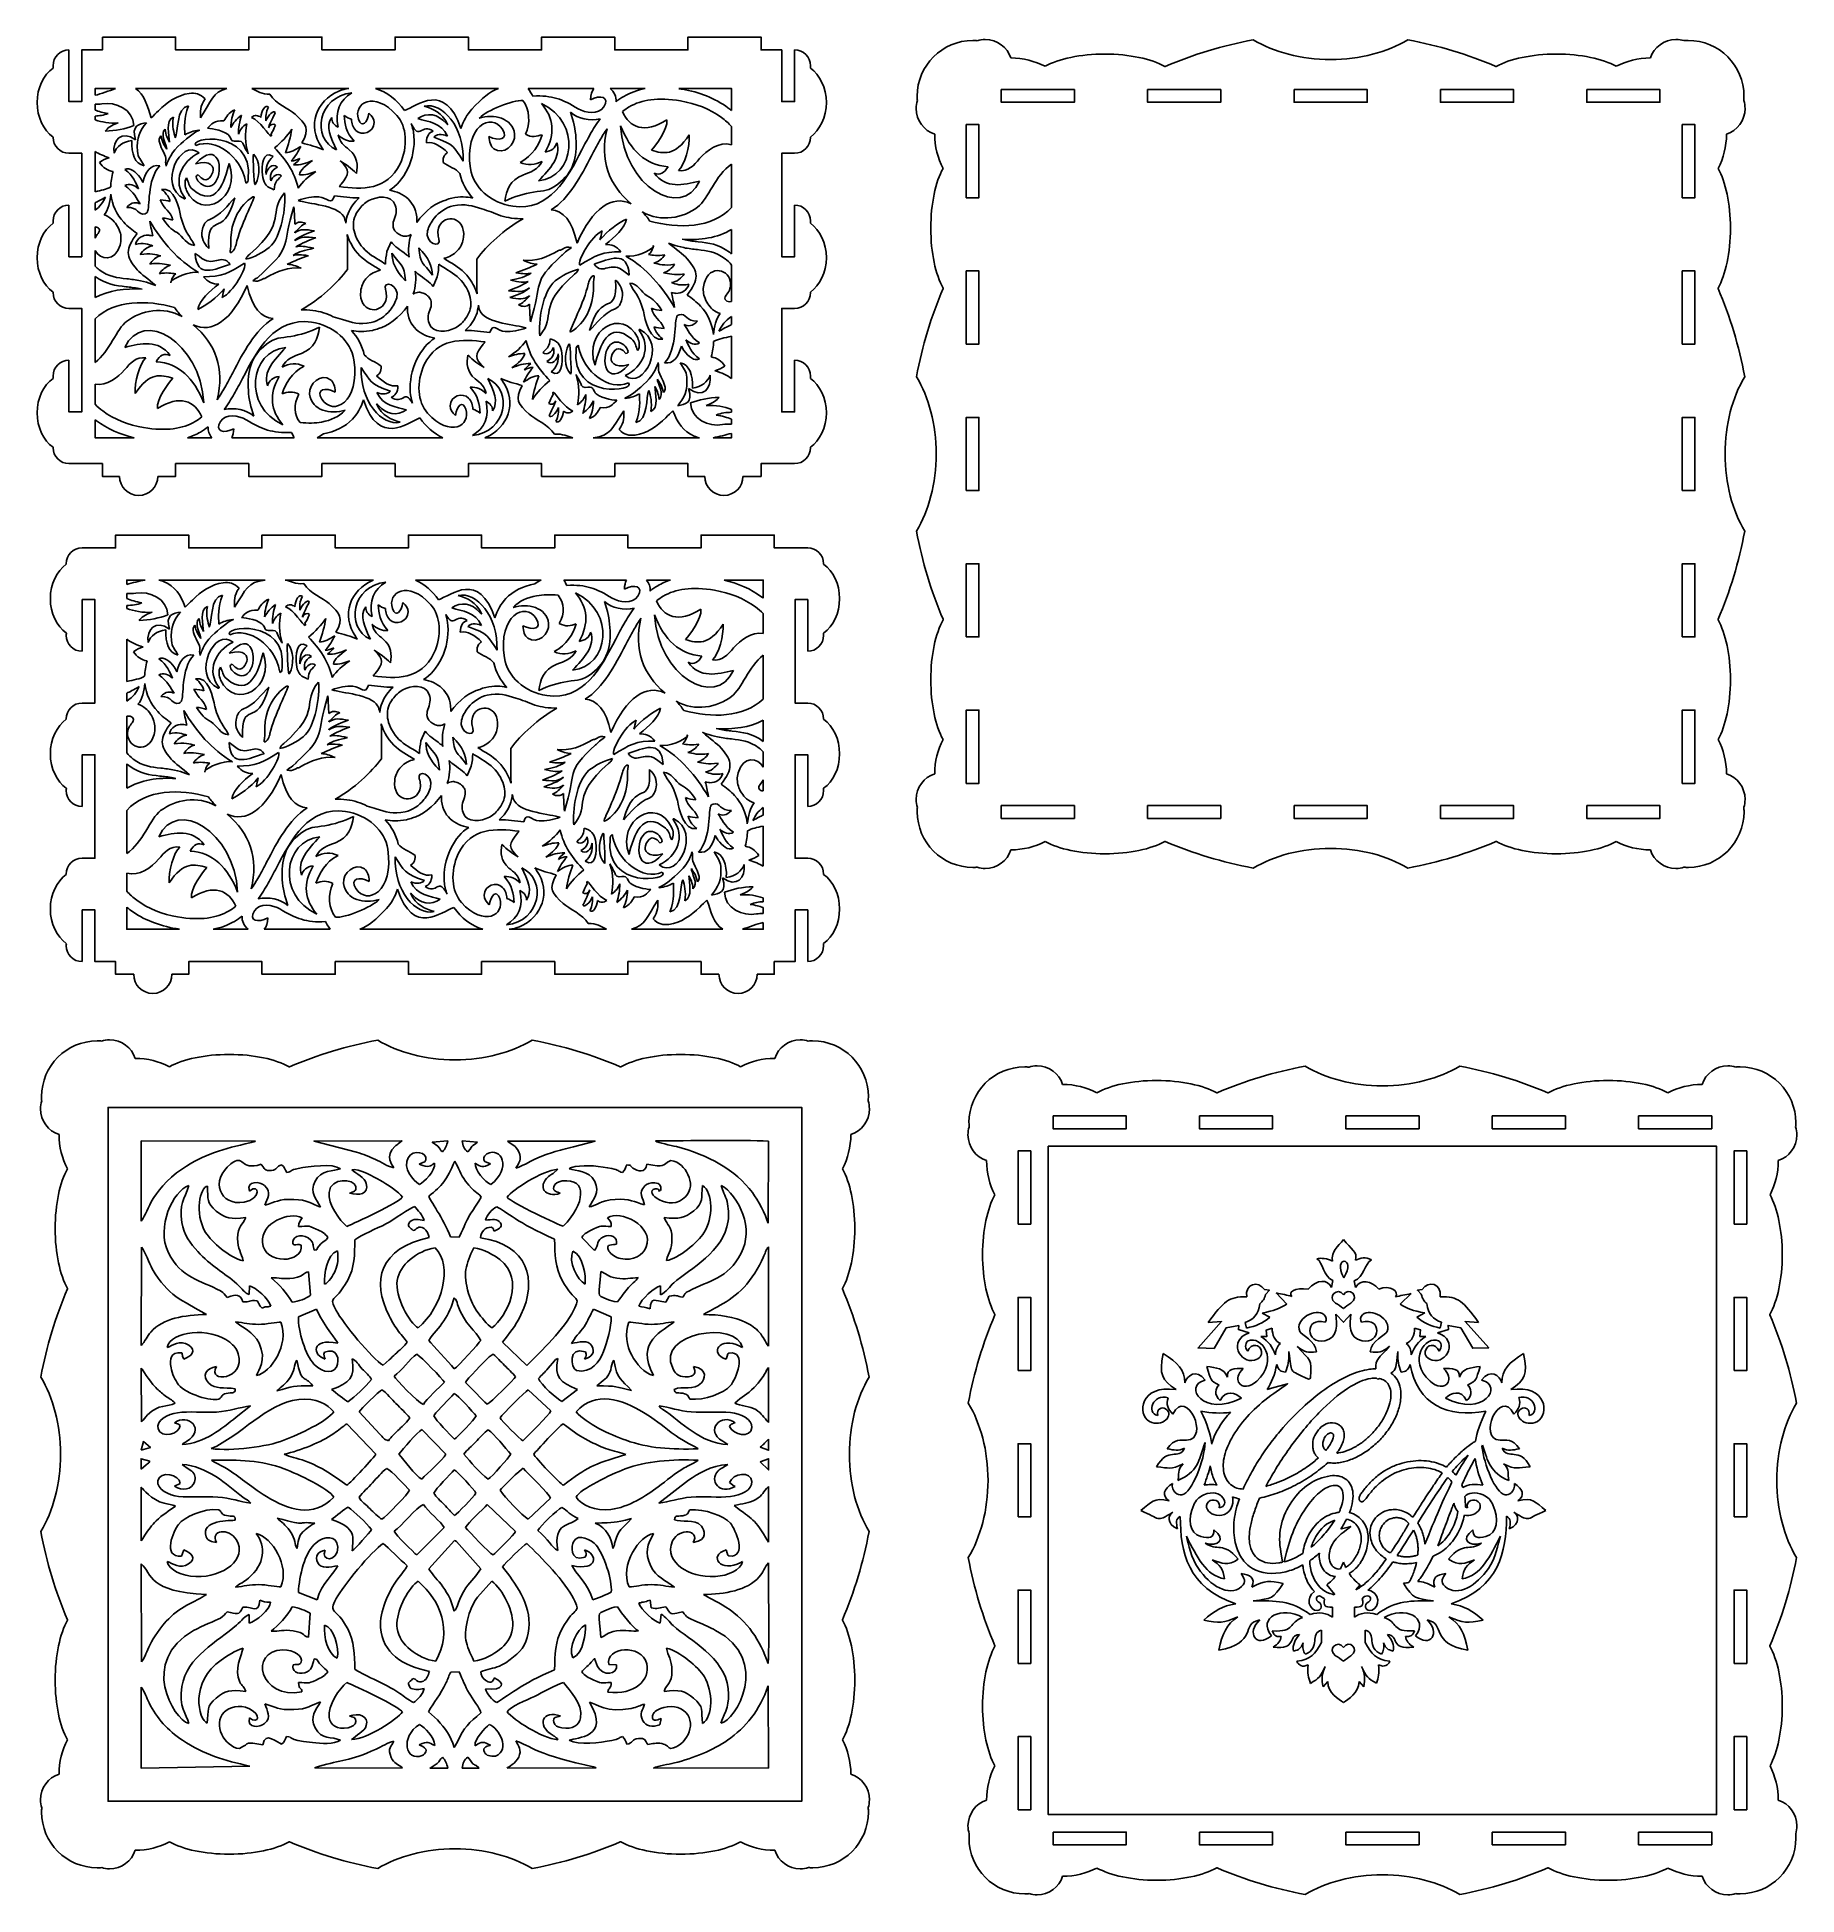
# Model space of a CAD drawing. Extents: x -1260 to -85, y -359 to 882.
import ezdxf

# ---------------------------------------------------------------- set-up
doc = ezdxf.new("R2010")
doc.units = 0
doc.layers.get('0').update_dxf_attribs({"linetype": 'CONTINUOUS'})

msp = doc.modelspace()

# ---------------------------------------------------------------- linework, layer by layer
at = {"color": 7}
for points in [[(-1238.924925, 873.419377), (-1238.924925, 838.872128), (-1230.420975, 838.872128), (-1230.420975, 873.419377), (-1216.602075, 873.419377), (-1216.59195, 881.923328)], [(-1216.59195, 881.923328), (-1167.694275, 881.923328), (-1167.694275, 873.419377), (-1118.796675, 873.419377), (-1118.796675, 881.923328), (-1069.899, 881.923328), (-1069.899, 873.419377), (-1021.0014, 873.419377), (-1021.0014, 881.923328), (-972.103725, 881.923328), (-972.103725, 873.419377), (-923.206125, 873.419377), (-923.206125, 881.923328), (-874.30845, 881.923328), (-874.30845, 873.419377), (-825.41085, 873.419377), (-825.41085, 881.923328), (-776.513175, 881.923328), (-776.513175, 873.419377), (-762.694275, 873.419377), (-762.694275, 838.872128), (-754.190325, 838.872128), (-754.190325, 873.419377)], [(-1221.4755, 843.070103), (-1221.4755, 847.550003), (-1207.73805, 847.550003)], [(-1194.448725, 847.550003), (-1133.46615, 847.550003)], [(-1116.752775, 847.550003), (-1051.876875, 847.550003)], [(-1034.0781, 847.550003), (-951.9579, 847.550003)], [(-932.090175, 847.550003), (-888.163275, 847.550003)], [(-877.29885, 847.550003), (-853.9305, 847.550003)], [(-831.54555, 847.550003), (-796.278675, 847.550003), (-796.278675, 832.866278)], [(-1221.4755, 833.161553), (-1221.4755, 837.059303)], [(-1221.4755, 826.656878), (-1221.4755, 829.211452)], [(-1010.2818, 824.223878), (-1010.281725, 824.223502)], [(-964.842675, 827.729828), (-964.50975, 828.092752)], [(-796.278675, 822.152753), (-796.278675, 810.062527)], [(-1103.948325, 817.296203), (-1103.65905, 816.328178), (-1103.68005, 816.374978)], [(-1238.92155, 769.777628), (-1238.92155, 735.230378), (-1230.4176, 735.230378), (-1230.4176, 804.324878), (-1238.92155, 804.324878)], [(-1221.4755, 778.694903), (-1221.4755, 805.542053)], [(-796.278675, 797.016427), (-796.278675, 768.189353)], [(-754.190325, 804.324878), (-762.694275, 804.324878), (-762.694275, 735.230378), (-754.190325, 735.230378), (-754.190325, 769.777628)], [(-1221.4755, 766.306778), (-1221.4755, 771.342578)], [(-1161.935625, 773.963753), (-1161.83805, 773.843378)], [(-1164.26595, 761.434253), (-1164.2298, 761.670878)], [(-1221.4755, 747.743978), (-1221.4755, 755.237228)], [(-1088.02005, 751.562678), (-1088.02755, 751.309628)], [(-1087.92615, 746.201978), (-1087.9884, 746.112503)], [(-1023.74175, 745.137052), (-1026.45645, 738.642652)], [(-827.27085, 746.523203), (-829.1838, 746.962252)], [(-796.278675, 753.456053), (-796.278675, 737.118727)], [(-1221.4755, 728.985578), (-1221.4755, 739.316153)], [(-1154.652675, 737.509478), (-1151.9331, 735.594803)], [(-910.478475, 739.698353), (-909.2607, 740.386552)], [(-907.166175, 738.462953), (-909.5067, 736.332728), (-909.787725, 736.073377)], [(-848.701875, 741.706778), (-848.538975, 742.698353)], [(-1221.478275, 728.985578), (-1221.4755, 728.985578)], [(-1221.4755, 707.912603), (-1221.4755, 722.129903)], [(-1112.13495, 722.007878), (-1109.79465, 724.138328), (-1109.514825, 724.397453)], [(-1108.8222, 720.772478), (-1110.04065, 720.084278)], [(-995.560125, 715.334002), (-992.845275, 721.828628)], [(-864.64905, 722.961577), (-867.36885, 724.875803)], [(-796.278675, 729.661853), (-796.278675, 705.329078)], [(-796.276125, 729.661853), (-796.278675, 729.661853)], [(-1192.030875, 713.947628), (-1190.1177, 713.509028)], [(-1170.600075, 718.764428), (-1170.762975, 717.772703)], [(-931.37565, 714.268627), (-931.31265, 714.358552)], [(-931.28205, 708.908153), (-931.2738, 709.161353)], [(-1238.918175, 666.135953), (-1238.918175, 631.588703), (-1230.414225, 631.588703), (-1230.414225, 700.683203), (-1238.918175, 700.683203)], [(-855.036, 699.037028), (-855.07215, 698.799728)], [(-796.278675, 695.241503), (-796.278675, 689.929328)], [(-754.190325, 700.683202), (-762.694275, 700.683202), (-762.694275, 631.588703), (-754.190325, 631.588703), (-754.190325, 666.135953)], [(-1221.4755, 664.573103), (-1221.4755, 693.860453)], [(-857.366325, 686.506928), (-857.463675, 686.627453)], [(-796.278675, 682.154603), (-796.278675, 653.917253)], [(-1221.4755, 636.671678), (-1221.4755, 650.036078)], [(-915.353325, 643.174628), (-915.643125, 644.142803), (-915.622125, 644.095852)], [(-796.278675, 633.290978), (-796.278675, 631.309553)], [(-1195.3191, 614.345003), (-1221.4755, 614.345003), (-1221.4755, 626.364278)], [(-1054.45905, 632.740778), (-1054.7922, 632.378303)], [(-918.22305, 629.006903), (-918.2232, 629.006903)], [(-796.278675, 626.699153), (-796.278675, 623.326478)], [(-1143.446175, 614.345003), (-1159.6698, 614.345003)], [(-1088.39745, 614.345003), (-1130.138175, 614.345003)], [(-989.122275, 614.345002), (-1073.1231, 614.345002)], [(-902.2188, 614.345002), (-961.119, 614.345002)], [(-817.71075, 614.345002), (-888.718425, 614.345002)], [(-796.278675, 617.205578), (-796.278675, 614.345002), (-808.548375, 614.345002)], [(-1205.111625, 588.537503), (-1216.59195, 588.537503), (-1216.59195, 597.041453), (-1230.41085, 597.041453), (-1238.9148, 597.041453)], [(-814.14315, 588.537503), (-825.41085, 588.537503), (-825.41085, 597.041453), (-874.30845, 597.041453), (-874.30845, 588.537503), (-923.206125, 588.537503), (-923.206125, 597.041453), (-972.103725, 597.041453), (-972.103725, 588.537503), (-1021.0014, 588.537503), (-1021.0014, 597.041453), (-1069.899, 597.041453), (-1069.899, 588.537503), (-1118.796675, 588.537503), (-1118.796675, 597.041453), (-1167.694275, 597.041453), (-1167.694275, 588.537503), (-1179.599775, 588.537503)], [(-754.190325, 597.041452), (-762.694275, 597.041452), (-776.513175, 597.041452), (-776.513175, 588.537503), (-788.6313, 588.537503)], [(-1230.092775, 540.766628), (-1221.588825, 540.766628), (-1207.769925, 540.766628), (-1207.769925, 549.270578), (-1195.6518, 549.270578), (-1170.140025, 549.270578), (-1158.872325, 549.270578), (-1158.872325, 540.766628), (-1109.97465, 540.766628), (-1109.97465, 549.270578), (-1061.07705, 549.270578), (-1061.07705, 540.766628), (-1012.179375, 540.766628), (-1012.179375, 549.270578), (-963.281775, 549.270578), (-963.281775, 540.766628), (-914.3841, 540.766628), (-914.3841, 549.270578), (-865.4865, 549.270578), (-865.4865, 540.766628), (-816.588825, 540.766628), (-816.588825, 549.270578), (-804.683325, 549.270578), (-779.17155, 549.270578), (-767.691225, 549.270578), (-767.691225, 540.766628), (-753.872325, 540.766628), (-745.368375, 540.766628)], [(-1200.3369, 516.399653), (-1200.3369, 519.260153), (-1188.0672, 519.260153)], [(-1200.3369, 506.906078), (-1200.3369, 510.278753)], [(-1178.904825, 519.260153), (-1107.89715, 519.260153)], [(-1094.396775, 519.260153), (-1035.496575, 519.260153)], [(-1007.4933, 519.260153), (-923.492475, 519.260153)], [(-908.218125, 519.260153), (-866.4774, 519.260153)], [(-853.1694, 519.260153), (-836.945775, 519.260153)], [(-801.2964, 519.260153), (-775.14, 519.260153), (-775.14, 507.240953)], [(-1230.0954, 437.124878), (-1221.59145, 437.124878), (-1221.59145, 506.219378), (-1230.0954, 506.219378), (-1230.0954, 471.672128)], [(-1200.3369, 500.314253), (-1200.3369, 502.295678)], [(-1078.392525, 504.598328), (-1078.3923, 504.598328)], [(-942.156525, 500.864453), (-941.823375, 501.226928)], [(-775.14, 496.933553), (-775.14, 483.569153)], [(-745.36845, 471.672128), (-745.36845, 506.219378), (-753.8724, 506.219378), (-753.8724, 437.124878), (-745.36845, 437.124878)], [(-1081.262175, 490.430528), (-1080.97245, 489.462353), (-1080.99345, 489.509378)], [(-987.191475, 496.172978), (-987.191625, 496.173053)], [(-1200.3369, 451.450628), (-1200.3369, 479.687978)], [(-775.14, 469.032128), (-775.14, 439.744777)], [(-1139.24925, 447.098303), (-1139.1519, 446.977778)], [(-1200.3369, 438.363728), (-1200.3369, 443.675903)], [(-1141.579575, 434.568203), (-1141.543425, 434.805428)], [(-1200.3369, 403.943378), (-1200.3369, 428.276153)], [(-1065.33345, 424.697003), (-1065.3417, 424.443803)], [(-775.14, 425.692628), (-775.14, 411.475328)], [(-1131.966525, 410.643653), (-1129.246725, 408.729428)], [(-1065.23985, 419.336603), (-1065.30285, 419.246678)], [(-1001.055375, 418.271228), (-1003.7703, 411.776603)], [(-887.793375, 412.832753), (-886.575, 413.520953)], [(-884.4807, 411.597353), (-886.821, 409.466903), (-887.10075, 409.207778)], [(-826.0155, 414.840728), (-825.8526, 415.832528)], [(-804.5847, 419.657603), (-806.497875, 420.096203)], [(-1230.098025, 333.483203), (-1221.594075, 333.483203), (-1221.594075, 402.577628), (-1230.098025, 402.577628), (-1230.098025, 368.030378)], [(-1200.33945, 403.943378), (-1200.3369, 403.943378)], [(-1089.4494, 395.142278), (-1087.108875, 397.272503), (-1086.827775, 397.531853)], [(-841.9629, 396.095753), (-844.682475, 398.010428)], [(-775.14, 404.619653), (-775.14, 394.289078)], [(-775.137225, 404.619652), (-775.14, 404.619653)], [(-745.368525, 368.030378), (-745.368525, 402.577628), (-753.872475, 402.577628), (-753.872475, 333.483203), (-745.368525, 333.483203)], [(-1200.3369, 380.149178), (-1200.3369, 396.486503)], [(-1169.344725, 387.082028), (-1167.431775, 386.642978)], [(-1147.9137, 391.898378), (-1148.0766, 390.906878)], [(-1086.1371, 393.906803), (-1087.354875, 393.218678)], [(-972.87375, 388.468103), (-970.159125, 394.962578)], [(-908.689425, 387.403253), (-908.627175, 387.492728)], [(-775.14, 385.861253), (-775.14, 378.368003)], [(-908.595525, 382.042553), (-908.588025, 382.295528)], [(-1200.3369, 336.588803), (-1200.3369, 365.415878)], [(-832.349625, 372.170977), (-832.385775, 371.934353)], [(-775.14, 367.298453), (-775.14, 362.262653)], [(-834.67995, 359.641478), (-834.777525, 359.761853)], [(-775.14, 354.910328), (-775.14, 328.063178)], [(-1200.3369, 311.452478), (-1200.3369, 323.542703)], [(-892.667175, 316.309028), (-892.956525, 317.276978), (-892.935525, 317.230253)], [(-1195.659675, 255.884753), (-1207.7778, 255.884753), (-1207.7778, 264.388703), (-1221.5967, 264.388703), (-1221.5967, 298.935953), (-1230.10065, 298.935953), (-1230.10065, 264.388703)], [(-1165.06995, 286.055228), (-1200.3369, 286.055228), (-1200.3369, 300.738953)], [(-1031.7729, 305.875328), (-1032.105825, 305.512478)], [(-986.333625, 309.381353), (-986.333775, 309.381728)], [(-745.3686, 264.388703), (-745.3686, 298.935953), (-753.87255, 298.935953), (-753.87255, 264.388703), (-767.69145, 264.388703), (-767.69145, 255.884753), (-779.171775, 255.884753)], [(-775.14, 306.948353), (-775.14, 304.393778)], [(-775.14, 300.443678), (-775.14, 296.545928)], [(-1119.31665, 286.055228), (-1142.685075, 286.055228)], [(-1064.5254, 286.055228), (-1108.452225, 286.055228)], [(-962.537475, 286.055228), (-1044.657675, 286.055228)], [(-879.8628, 286.055228), (-944.7387, 286.055228)], [(-802.166775, 286.055228), (-863.149425, 286.055228)], [(-775.14, 290.535128), (-775.14, 286.055228), (-788.877525, 286.055228)], [(-804.68355, 255.884753), (-816.58905, 255.884753), (-816.58905, 264.388703), (-865.486725, 264.388703), (-865.486725, 255.884753), (-914.384325, 255.884753), (-914.384325, 264.388703), (-963.282, 264.388703), (-963.282, 255.884753), (-1012.1796, 255.884753), (-1012.1796, 264.388703), (-1061.077275, 264.388703), (-1061.077275, 255.884753), (-1109.974875, 255.884753), (-1109.974875, 264.388703), (-1158.87255, 264.388703), (-1158.87255, 255.884753), (-1170.1479, 255.884753)]]:
    msp.add_lwpolyline(points, dxfattribs=at)
at = {"color": 1}
for points in [[(-506.774475, 862.374278), (-506.5128, 862.374278)], [(-285.5877, 862.374278), (-285.325125, 862.374278)], [(-654.9201, 713.966978), (-654.9201, 714.231428)], [(-137.1804, 714.229553), (-137.1804, 713.966978)], [(-654.9201, 492.778253), (-654.9201, 493.041878)], [(-137.1804, 493.041878), (-137.1804, 492.780203)], [(-506.5128, 344.634578), (-506.776425, 344.634578)], [(-285.32325, 344.634578), (-285.5877, 344.634578)], [(-1091.774325, 194.124053), (-1091.51265, 194.124053)], [(-870.58755, 194.124053), (-870.32505, 194.124053)], [(-472.155825, 176.726078), (-471.894075, 176.726078)], [(-250.96905, 176.726078), (-250.706475, 176.726078)], [(-1190.6937, 90.990653), (-1190.670675, 144.644003)], [(-1190.670675, 144.644003), (-1114.385325, 144.458153)], [(-1046.867625, 137.077178), (-1075.18305, 144.542902), (-1016.466975, 144.596078), (-1018.89285, 142.635877)], [(-992.5992, 141.110378), (-996.2217, 143.669603), (-985.857525, 144.680828)], [(-976.3413, 144.668228), (-965.88315, 143.741303)], [(-946.0062, 144.530078), (-887.406675, 144.539603), (-901.8855, 140.738753)], [(-771.49545, 144.538703), (-771.901575, 89.619278)], [(-1110.174225, 128.507903), (-1109.457825, 127.595303)], [(-1002.59085, 130.116353), (-1004.8929, 129.164903)], [(-957.257175, 129.287153), (-960.00795, 130.308353)], [(-912.3675, 125.707478), (-915.523725, 122.914778)], [(-978.174, 80.404477), (-984.106725, 80.560478)], [(-887.763075, 71.436877), (-896.239425, 80.151577)], [(-1190.700525, 8.009977), (-1190.535675, 73.706528)], [(-771.5043, 73.913753), (-771.68595, 7.526228)], [(-1078.8171, 57.099953), (-1077.581625, 41.514503)], [(-1239.91995, 45.716753), (-1239.91995, 45.981203)], [(-1118.61015, 42.006428), (-1118.41485, 47.882528)], [(-843.8085, 47.772803), (-843.68205, 41.842028)], [(-837.945675, 40.861703), (-840.1368, 36.874553)], [(-722.18025, 45.979328), (-722.18025, 45.716753)], [(-440.253525, 45.307252), (-436.9374, 44.800627), (-439.568475, 42.059377)], [(-425.371425, 35.526877), (-432.51555, 43.039702)], [(-342.141225, 42.584527), (-349.6455, 35.539477)], [(-335.4561, 42.146977), (-338.08785, 44.888002), (-334.77195, 45.394852)], [(-1085.602875, 27.188828), (-1073.59845, 32.192903)], [(-888.56925, 32.254478), (-876.61275, 27.107602)], [(-620.301375, 28.318778), (-620.301375, 28.583228)], [(-436.6578, 26.874352), (-441.8208, 29.651752)], [(-382.5441, 28.904453), (-387.47145, 23.466803), (-392.47245, 28.891928)], [(-333.19635, 29.664277), (-338.359125, 26.887327)], [(-102.56175, 28.581278), (-102.56175, 28.318778)], [(-450.345525, 16.351402), (-457.64085, 18.618727), (-457.44465, 21.255577), (-465.8988, 19.737202), (-473.939325, 5.993602), (-484.630425, 6.310327), (-468.868575, 23.873077), (-477.842625, 23.325652)], [(-453.15015, 23.361202), (-452.1282, 19.563952)], [(-435.1218, 19.578428), (-439.083975, 18.292177), (-438.603525, 13.965577), (-442.565925, 13.965577)], [(-339.895575, 19.590952), (-335.93295, 18.304702), (-336.413175, 13.978327), (-332.451, 13.978327)], [(-297.1824, 23.413252), (-306.1566, 23.960452), (-290.39415, 6.398152), (-301.085475, 6.081202), (-309.126375, 19.824578), (-317.5806, 21.343402), (-317.386275, 18.606652), (-324.671175, 16.363927)], [(-322.9155, 19.582252), (-321.874875, 23.448727)], [(-1163.009175, 0.899753), (-1162.221525, -1.116097)], [(-958.0872, 0.332378), (-955.57035, 2.205203)], [(-933.08595, -5.413747), (-949.207425, 10.081028)], [(-799.77495, -1.151347), (-799.177575, 0.889178)], [(-1190.571825, -43.082572), (-1190.705325, -7.305547)], [(-1024.949025, -1.731172), (-1029.028425, -5.272897)], [(-918.8163, -7.295347), (-914.5833, -2.196847)], [(-771.572925, -6.689122), (-771.521925, -43.549372)], [(-355.719225, -10.536848), (-355.719225, -10.539172)], [(-932.16075, -21.583297), (-916.895325, -35.642647)], [(-899.13495, -21.352447), (-909.55845, -29.504572)], [(-886.3332, -19.037572), (-882.0333, -15.522322)], [(-435.51045, -20.552722), (-424.7319, -17.647972), (-433.90425, -24.019372)], [(-1117.55565, -32.373248), (-1127.196375, -39.937223)], [(-1031.16165, -51.236422), (-1045.15035, -36.414397)], [(-1053.245325, -44.347372), (-1033.83345, -64.573447)], [(-1003.127325, -48.236947), (-987.13605, -64.573447)], [(-802.175325, -56.002597), (-798.713175, -58.228822)], [(-771.56985, -54.600772), (-771.4836, -62.083298), (-777.249525, -59.989523)], [(-399.2781, -62.034922), (-399.1578, -62.126347)], [(-1190.631, -74.644972), (-1190.7129, -67.693223), (-1184.79045, -69.312923)], [(-1187.273925, -71.745622), (-1190.631, -74.644972)], [(-1162.364475, -72.315923), (-1163.38455, -71.514323)], [(-1156.867575, -75.948173), (-1161.338475, -72.998123)], [(-798.77655, -71.532473), (-802.211025, -73.759523)], [(-406.044525, -65.218822), (-406.0653, -65.183947)], [(-404.21745, -67.087148), (-404.3067, -67.015297)], [(-1190.612025, -122.459722), (-1190.702025, -86.681123)], [(-1164.70635, -84.219473), (-1168.512225, -86.034472)], [(-844.940925, -97.404173), (-825.1296, -82.000598)], [(-794.480925, -85.946423), (-797.726025, -83.564648)], [(-771.647775, -86.237498), (-771.524625, -123.441773)], [(-314.761125, -76.169947), (-314.567025, -76.358348)], [(-959.451525, -98.229548), (-940.59405, -116.398448)], [(-917.1231, -94.042448), (-932.16075, -108.160298)], [(-376.184175, -96.071948), (-376.222275, -96.046223), (-376.302, -95.978198)], [(-336.179775, -108.062272), (-337.7577, -110.552647)], [(-1188.1698, -118.819523), (-1190.223825, -122.029373)], [(-988.294725, -113.688323), (-1006.4259, -131.974223)], [(-998.422725, -141.192698), (-981.401925, -122.285573)], [(-980.051025, -123.086948), (-963.7896, -141.192698)], [(-388.79595, -114.427298), (-382.563825, -112.966522), (-387.6354, -116.882123)], [(-340.5795, -115.512922), (-340.674975, -115.330297)], [(-1162.44525, -129.116123), (-1163.675025, -132.717923)], [(-874.82205, -126.060848), (-875.63115, -127.639448)], [(-799.16385, -130.678448), (-799.77495, -128.595098)], [(-790.1367, -136.933073), (-788.8734, -136.242698)], [(-428.25105, -136.870447), (-429.29535, -129.862822), (-429.591225, -127.873748)], [(-425.498775, -130.059173), (-427.1736, -136.613198)], [(-350.355225, -130.533997), (-351.513225, -132.317873)], [(-338.7813, -132.275797), (-337.924125, -132.015397), (-337.8765, -132.001147)], [(-1190.495475, -203.475698), (-1190.6226, -137.833073)], [(-338.691825, -137.048572), (-339.598575, -137.228647)], [(-1073.13015, -161.885123), (-1085.636625, -156.978998)], [(-1007.80305, -151.215023), (-1005.6186, -149.492498)], [(-966.036975, -160.201372), (-956.37765, -149.466848)], [(-815.103825, -158.364548), (-815.103525, -158.364548)], [(-393.578325, -158.515522), (-393.372375, -158.114347), (-398.65545, -151.917097)], [(-376.3617, -151.902623), (-379.29705, -155.345722)], [(-1118.5554, -177.469823), (-1118.5719, -171.767723)], [(-1077.680475, -170.795498), (-1078.813125, -186.893873)], [(-850.64925, -162.179723), (-849.979425, -167.332973)], [(-843.19035, -171.566198), (-843.89595, -177.526148)], [(-840.1368, -166.605773), (-839.572275, -167.552123)], [(-394.874175, -173.505172), (-394.874175, -166.839997)], [(-380.1432, -166.827697), (-380.1432, -173.492197)], [(-1239.91995, -175.471897), (-1239.91995, -175.208347)], [(-1118.5551, -177.469823), (-1118.5554, -177.469823)], [(-722.18025, -175.208347), (-722.18025, -175.470022)], [(-443.38185, -175.404773), (-444.102375, -175.638998)], [(-402.07845, -190.371473), (-402.07845, -182.303348)], [(-372.938475, -182.291047), (-372.938475, -190.358723)], [(-330.91455, -175.626247), (-331.635225, -175.392398)], [(-620.301375, -192.869947), (-620.301375, -192.606323)], [(-102.56175, -192.606322), (-102.56175, -192.867997)], [(-1088.009325, -205.245098), (-1089.0687, -205.369298)], [(-983.8236, -210.190897), (-978.274575, -210.101497)], [(-890.0451, -203.534648), (-887.763075, -201.194798), (-885.7995, -206.382098)], [(-873.12225, -205.369298), (-878.286525, -205.193648)], [(-1118.100525, -272.992973), (-1190.697225, -274.382273), (-1190.679975, -220.349573)], [(-771.855225, -219.354323), (-771.538725, -274.284998), (-848.385375, -274.370873)], [(-397.996125, -216.562748), (-401.117775, -220.069973)], [(-373.898775, -220.057673), (-377.02095, -216.549773)], [(-992.7711, -242.092297), (-998.72685, -236.802622)], [(-844.091925, -245.381722), (-843.380625, -241.304797)], [(-1057.520925, -255.793823), (-1057.5213, -255.793823)], [(-1004.90595, -258.918473), (-1002.561225, -259.862798)], [(-979.310775, -256.738822), (-981.476025, -260.516497)], [(-985.88295, -274.407698), (-997.67835, -274.348448), (-993.0318, -271.240373)], [(-989.473875, -267.030548), (-989.473875, -267.030398)], [(-972.522375, -266.993873), (-972.522375, -266.993648)], [(-1016.0406, -274.209923), (-1074.7494, -274.368623)], [(-1074.12435, -273.996698), (-1071.589425, -273.009998)], [(-964.81695, -274.337573), (-976.298925, -274.408823)], [(-886.774575, -274.236398), (-946.145025, -274.389098)], [(-1091.51265, -323.615647), (-1091.776275, -323.615647)], [(-870.3231, -323.615647), (-870.58755, -323.615647)], [(-471.894075, -341.013622), (-472.1577, -341.013622)], [(-250.7046, -341.013622), (-250.96905, -341.013622)]]:
    msp.add_lwpolyline(points, dxfattribs=at)
at = {"color": 7}
for points in [[(-1194.448725, 847.550003)], [(-1116.752775, 847.550003)], [(-1034.0781, 847.550002)], [(-932.090175, 847.550002)], [(-877.29885, 847.550003)], [(-831.54555, 847.550003)], [(-1221.4755, 843.070103)], [(-1221.4755, 833.161552)], [(-1159.06725, 836.009903)], [(-1101.078675, 831.464153)], [(-923.2875, 837.568702)], [(-1187.052225, 824.757728)], [(-1123.611825, 829.839653)], [(-796.278675, 822.152753)], [(-1154.0844, 809.507603)], [(-1101.5853, 808.012178)], [(-1178.295975, 796.029128)], [(-1154.48745, 797.231978)], [(-1152.010725, 804.609353)], [(-1131.8649, 797.583428)], [(-1115.61, 803.710703)], [(-1060.2156, 806.549753)], [(-1057.71525, 799.240852)], [(-975.64245, 799.183403)], [(-896.290725, 806.590328)], [(-796.278675, 797.016427)], [(-1107.2868, 790.145827)], [(-817.679925, 785.762078)], [(-1221.4755, 778.694903)], [(-1085.902125, 772.811678)], [(-1221.4755, 766.306778)], [(-1184.947725, 759.095453)], [(-1145.3604, 759.952628)], [(-935.57655, 760.645103)], [(-1221.4755, 747.743978)], [(-796.278675, 753.456053)], [(-1130.74215, 743.857253)], [(-1118.06385, 736.964153)], [(-1011.7287, 734.868578)], [(-1005.12795, 741.259928)], [(-899.494125, 744.337103)], [(-870.1611, 738.568853)], [(-848.701875, 741.706778)], [(-1149.14085, 721.901978)], [(-901.2381, 723.506903)], [(-1221.4755, 707.912603)], [(-1170.600075, 718.764428)], [(-1119.807975, 716.133953)], [(-1014.174225, 719.210903)], [(-1008.9003, 710.323027)], [(-888.560025, 716.614028)], [(-1083.72555, 699.825953)], [(-873.941325, 700.518428)], [(-834.35445, 701.375153)], [(-796.278675, 695.241503)], [(-933.399975, 687.659153)], [(-1201.621575, 674.708528)], [(-912.01515, 670.325002)], [(-796.278675, 682.154603)], [(-1221.4755, 664.573103)], [(-1043.659275, 661.287803)], [(-961.5867, 661.229828)], [(-887.436675, 662.887178)], [(-864.8145, 663.238853)], [(-841.00575, 664.441703)], [(-1123.01145, 653.880652)], [(-959.0859, 653.921303)], [(-917.716425, 652.458652)], [(-903.6921, 656.760127)], [(-867.29145, 655.861477)], [(-865.217325, 650.963827)], [(-1221.4755, 636.671678)], [(-1009.424025, 637.432178)], [(-832.24995, 635.712877)], [(-1096.0146, 622.901903)], [(-895.690125, 630.630953)], [(-860.234475, 624.460928)], [(-796.278675, 626.699153)], [(-1195.3191, 614.345003)], [(-1143.446175, 614.345003)], [(-1088.39745, 614.345003)], [(-817.71075, 614.345002)], [(-796.278675, 617.205578)], [(-1200.3369, 516.399653)], [(-1178.904825, 519.260153)], [(-1136.3811, 509.144303)], [(-908.218125, 519.260153)], [(-900.600975, 510.703328)], [(-853.1694, 519.260153)], [(-801.2964, 519.260153)], [(-1200.3369, 506.906078)], [(-1164.365625, 497.892353)], [(-1100.92545, 502.974278)], [(-775.14, 496.933553)], [(-1131.39825, 482.641403)], [(-1129.324125, 477.743753)], [(-1092.9234, 476.845103)], [(-1078.89915, 481.146578)], [(-1037.529675, 479.683928)], [(-1035.028875, 472.375403)], [(-952.9563, 472.317353)], [(-873.604125, 479.724503)], [(-1155.60975, 469.163453)], [(-1131.801075, 470.366378)], [(-1109.1789, 470.717978)], [(-1084.600425, 463.280228)], [(-775.14, 469.032128)], [(-1200.3369, 451.450628)], [(-794.993925, 458.896703)], [(-1200.3369, 438.363728)], [(-1063.2156, 445.946003)], [(-1162.261125, 432.230003)], [(-1122.67425, 433.086803)], [(-987.715275, 423.282203)], [(-912.88995, 433.779278)], [(-775.14, 425.692628)], [(-1108.05555, 416.991203)], [(-1095.377475, 410.098328)], [(-982.44135, 414.394328)], [(-876.8076, 417.471278)], [(-847.474725, 411.703253)], [(-826.0155, 414.840728)], [(-984.886875, 398.736653)], [(-1147.9137, 391.898378)], [(-1126.454475, 395.036378)], [(-1097.121375, 389.268128)], [(-991.487625, 392.345303)], [(-878.551725, 396.641078)], [(-865.873425, 389.747978)], [(-775.14, 385.861253)], [(-1200.3369, 380.149178)], [(-1061.03895, 372.960128)], [(-851.255175, 373.652603)], [(-811.66785, 374.509778)], [(-910.713375, 360.793553)], [(-775.14, 367.298452)], [(-1178.93565, 347.843153)], [(-775.14, 354.910328)], [(-1200.3369, 336.588803)], [(-889.328775, 343.459328)], [(-864.750675, 336.021803)], [(-842.12805, 336.373252)], [(-818.3196, 337.576103)], [(-1100.32485, 327.014828)], [(-1020.973125, 334.421828)], [(-938.900325, 334.364378)], [(-936.399975, 327.055478)], [(-895.0302, 325.592978)], [(-881.0055, 329.894528)], [(-844.60485, 328.995878)], [(-842.531175, 324.097553)], [(-1200.3369, 311.452477)], [(-895.536825, 302.141078)], [(-873.00375, 303.765503)], [(-809.56335, 308.847503)], [(-775.14, 300.443678)], [(-1165.06995, 286.055228)], [(-1119.31665, 286.055228)], [(-1073.328, 296.036528)], [(-1064.5254, 286.055228)], [(-962.537475, 286.055228)], [(-879.8628, 286.055228)], [(-837.548325, 297.595253)], [(-802.166775, 286.055228)], [(-775.14, 290.535128)]]:
    msp.add_lwpolyline(points, close=True, dxfattribs=at)
at = {"color": 1}
for points in [[(-616.0896, 846.929603), (-567.192, 846.929603), (-567.192, 838.425653), (-616.0896, 838.425653)], [(-518.294325, 846.929603), (-469.396725, 846.929603), (-469.396725, 838.425653), (-518.294325, 838.425653)], [(-420.49905, 846.929603), (-371.60145, 846.929603), (-371.60145, 838.425653), (-420.49905, 838.425653)], [(-322.703775, 846.929603), (-273.806175, 846.929603), (-273.806175, 838.425653), (-322.703775, 838.425653)], [(-224.9085, 846.929603), (-176.0109, 846.929603), (-176.0109, 838.425653), (-224.9085, 838.425653)], [(-639.475425, 774.646178), (-639.475425, 823.543778), (-630.971475, 823.543778), (-630.971475, 774.646178)], [(-161.12895, 774.646178), (-161.12895, 823.543778), (-152.625075, 823.543778), (-152.625075, 774.646178)], [(-639.475425, 676.850903), (-639.475425, 725.748503), (-630.971475, 725.748503), (-630.971475, 676.850903)], [(-161.12895, 676.850903), (-161.12895, 725.748502), (-152.625075, 725.748502), (-152.625075, 676.850903)], [(-639.475425, 579.055628), (-639.475425, 627.953228), (-630.971475, 627.953228), (-630.971475, 579.055628)], [(-161.12895, 579.055628), (-161.12895, 627.953228), (-152.625075, 627.953228), (-152.625075, 579.055628)], [(-639.475425, 481.260353), (-639.475425, 530.157952), (-630.971475, 530.157952), (-630.971475, 481.260353)], [(-161.12895, 481.260353), (-161.12895, 530.157952), (-152.625075, 530.157952), (-152.625075, 481.260353)], [(-639.475425, 383.465078), (-639.475425, 432.362678), (-630.971475, 432.362678), (-630.971475, 383.465078)], [(-161.12895, 383.465078), (-161.12895, 432.362678), (-152.625075, 432.362678), (-152.625075, 383.465078)], [(-616.0896, 368.583203), (-567.192, 368.583203), (-567.192, 360.079253), (-616.0896, 360.079253)], [(-518.294325, 368.583203), (-469.396725, 368.583203), (-469.396725, 360.079253), (-518.294325, 360.079253)], [(-420.49905, 368.583203), (-371.60145, 368.583203), (-371.60145, 360.079253), (-420.49905, 360.079253)], [(-322.703775, 368.583203), (-273.806175, 368.583203), (-273.806175, 360.079253), (-322.703775, 360.079253)], [(-224.9085, 368.583203), (-176.0109, 368.583203), (-176.0109, 360.079253), (-224.9085, 360.079253)], [(-632.07555, 327.416678)], [(-1212.782475, 166.986427), (-1212.782475, -296.478172), (-749.317875, -296.478172), (-749.317875, 166.986427)], [(-1212.7824, 127.260953), (-1212.7824, 138.295853), (-1212.7824, 166.986503), (-749.3178, 166.986503), (-749.3178, 138.295853), (-749.3178, 127.260953), (-749.3178, -296.478097), (-1212.7824, -296.478097)], [(-581.47095, 161.281403), (-532.573275, 161.281403), (-532.573275, 152.777453), (-581.47095, 152.777453)], [(-483.675675, 161.281403), (-434.778, 161.281403), (-434.778, 152.777453), (-483.675675, 152.777453)], [(-385.8804, 161.281403), (-336.982725, 161.281403), (-336.982725, 152.777453), (-385.8804, 152.777453)], [(-288.085125, 161.281403), (-239.18745, 161.281403), (-239.18745, 152.777453), (-288.085125, 152.777453)], [(-190.28985, 161.281403), (-141.392175, 161.281403), (-141.392175, 152.777453), (-190.28985, 152.777453)], [(-989.473875, 137.300678)], [(-972.522375, 137.262503)], [(-604.856775, 88.997978), (-604.856775, 137.895578), (-596.352825, 137.895578), (-596.352825, 88.997978)], [(-584.660025, 141.084503), (-584.660025, -305.372198), (-138.203325, -305.372198), (-138.203325, 141.084503)], [(-126.5103, 88.997978), (-126.5103, 137.895578), (-118.00635, 137.895578), (-118.00635, 88.997978)], [(-1050.0273, 125.337128)], [(-1021.934925, 126.608153)], [(-961.69095, 132.089828)], [(-940.37715, 126.419678)], [(-852.7746, 129.027652)], [(-1004.811525, 115.563578)], [(-1118.323875, 111.138578)], [(-998.576325, 107.655503)], [(-946.216125, 107.000977)], [(-841.35375, 93.389903)], [(-1083.886725, 75.047453)], [(-1047.8457, 78.513952)], [(-888.296475, 85.820377)], [(-1122.563025, 64.487753)], [(-1103.75325, 53.072003)], [(-387.260325, 53.234227)], [(-1133.161125, 40.104878)], [(-1068.1395, 48.990203)], [(-893.958675, 48.952853)], [(-604.856775, -8.797298), (-604.856775, 40.100302), (-596.352825, 40.100302), (-596.352825, -8.797298)], [(-387.511875, 41.796653)], [(-126.5103, -8.797298), (-126.5103, 40.100302), (-118.00635, 40.100302), (-118.00635, -8.797298)], [(-872.474475, 37.023728)], [(-858.10005, 34.310978)], [(-815.08365, 28.586303)], [(-1005.6186, 19.745603)], [(-956.37765, 19.702553)], [(-1173.42915, 6.649853)], [(-998.414775, 11.390603)], [(-903.0837, 9.228428)], [(-432.8406, 1.688902)], [(-342.17655, 1.701427)], [(-1113.74865, -12.182722)], [(-848.433675, -12.061372)], [(-821.797275, -6.122797)], [(-365.825775, -7.612747)], [(-1099.94445, -22.444672)], [(-1063.4766, -21.473422)], [(-1021.7478, -12.643972)], [(-974.0679, -16.850272)], [(-925.2699, -14.148697)], [(-365.41245, -13.871647)], [(-900.178425, -36.414397)], [(-844.6176, -32.397697)], [(-794.1339, -30.520673)], [(-462.925875, -36.650872)], [(-1190.571825, -43.082572)], [(-1190.674275, -62.025697), (-1189.1766, -56.266372), (-1184.503125, -60.288172)], [(-1163.4102, -58.236998)], [(-1144.005975, -60.961672)], [(-981.401925, -54.517972)], [(-935.601225, -55.799572)], [(-604.856775, -106.592572), (-604.856775, -57.694972), (-596.352825, -57.694972), (-596.352825, -106.592572)], [(-294.561675, -58.593622)], [(-126.5103, -106.592572), (-126.5103, -57.694972), (-118.00635, -57.694972), (-118.00635, -106.592572)], [(-1143.622875, -68.601622)], [(-1095.1893, -64.691272)], [(-1018.485675, -64.573447)], [(-975.082425, -64.573447)], [(-777.23385, -69.812347), (-771.501675, -67.662773), (-771.540675, -75.120998)], [(-476.441325, -72.488422)], [(-908.6073, -85.451797)], [(-793.926075, -86.184098)], [(-314.761125, -76.169947)], [(-307.7613, -86.863447)], [(-995.246025, -90.768248)], [(-950.9337, -88.803548)], [(-900.163875, -93.387473)], [(-794.4456, -98.964023)], [(-1099.929, -107.293823)], [(-1052.403525, -100.062698)], [(-1029.8355, -108.154972)], [(-834.4788, -108.449423)], [(-390.4083, -103.438448)], [(-310.990275, -102.936547)], [(-306.0297, -100.017322)], [(-1190.612025, -122.459723)], [(-1140.3387, -123.609323)], [(-1113.775575, -117.621998)], [(-973.98405, -113.688323)], [(-912.4236, -128.968523)], [(-893.973975, -133.540072)], [(-408.97815, -126.793673)], [(-356.039625, -130.602847)], [(-1059.3048, -139.136048)], [(-998.422725, -141.192698)], [(-949.18005, -139.882673)], [(-389.534925, -141.346448)], [(-834.471675, -153.509198)], [(-604.856775, -204.387847), (-604.856775, -155.490247), (-596.352825, -155.490247), (-596.352825, -204.387847)], [(-403.353675, -159.335947)], [(-393.578325, -158.515523)], [(-371.192625, -155.469022)], [(-126.5103, -204.387847), (-126.5103, -155.490247), (-118.00635, -155.490247), (-118.00635, -204.387847)], [(-872.350425, -166.727648)], [(-858.1254, -164.112773)], [(-1068.141525, -178.771748)], [(-839.631825, -194.279723)], [(-387.49335, -193.793422)], [(-1190.495475, -203.475698)], [(-1084.68165, -204.770122)], [(-998.141775, -209.770598)], [(-968.476275, -202.846522)], [(-902.29335, -200.732273)], [(-1120.812, -223.124198)], [(-771.855225, -219.354323)], [(-891.2757, -230.258722)], [(-878.861475, -223.533848)], [(-946.199325, -236.802622)], [(-1050.070575, -255.347348)], [(-1004.90595, -258.918473)], [(-967.486275, -259.515473)], [(-940.370925, -256.168973)], [(-604.856775, -302.183122), (-604.856775, -253.285523), (-596.352825, -253.285523), (-596.352825, -302.183122)], [(-126.5103, -302.183122), (-126.5103, -253.285523), (-118.00635, -253.285523), (-118.00635, -302.183122)], [(-1016.0406, -274.209923)], [(-581.47095, -317.064997), (-532.573275, -317.064997), (-532.573275, -325.568947), (-581.47095, -325.568947)], [(-483.675675, -317.064997), (-434.778, -317.064997), (-434.778, -325.568947), (-483.675675, -325.568947)], [(-385.8804, -317.064997), (-336.982725, -317.064997), (-336.982725, -325.568947), (-385.8804, -325.568947)], [(-288.085125, -317.064997), (-239.18745, -317.064997), (-239.18745, -325.568947), (-288.085125, -325.568947)], [(-190.28985, -317.064997), (-141.392175, -317.064997), (-141.392175, -325.568947), (-190.28985, -325.568947)], [(-1217.0754, -340.833547)], [(-597.456825, -358.231522)]]:
    msp.add_lwpolyline(points, close=True, dxfattribs=at)
at = {"color": 7}
for points in [[(-1249.554825, 862.789252), (-1249.554825, 868.660403), (-1244.795625, 873.419377), (-1238.924925, 873.419377)], [(-754.190325, 873.419377), (-748.3197, 873.419377), (-743.560425, 868.660403), (-743.560425, 862.789252)], [(-1260.18435, 838.234103), (-1260.18435, 848.090603), (-1255.891125, 856.694078), (-1249.515075, 861.281903)], [(-1249.489575, 861.607853), (-1249.532325, 861.995603), (-1249.554825, 862.390027), (-1249.554825, 862.789252)], [(-1249.515075, 861.281903), (-1249.507575, 861.391028), (-1249.499325, 861.499853), (-1249.489575, 861.607853)], [(-743.560425, 862.789252), (-743.560425, 862.390027), (-743.58255, 861.995603), (-743.6253, 861.607853)], [(-743.6253, 861.607853), (-743.6157, 861.499853), (-743.607225, 861.391028), (-743.5998, 861.281903)], [(-743.5998, 861.281903), (-737.22375, 856.694078), (-732.930525, 848.090603), (-732.930525, 838.234103)], [(-1207.73805, 847.550003), (-1212.450525, 846.127478), (-1217.270325, 843.975803), (-1221.4755, 843.070103)], [(-1183.90665, 828.095978), (-1186.506525, 835.456553), (-1188.55725, 844.257652), (-1194.448725, 847.550003)], [(-1158.5343, 844.340153), (-1166.684475, 843.140903), (-1173.22395, 838.473727), (-1179.084225, 832.780102)], [(-1147.9896, 840.731303), (-1151.121225, 844.073978), (-1154.7039, 844.903778), (-1158.5343, 844.340153)], [(-1133.46615, 847.550003), (-1142.8911, 845.293478), (-1143.804, 839.083703), (-1151.072325, 828.084503)], [(-1104.654225, 843.736178), (-1109.969775, 843.393878), (-1113.2436, 846.053078), (-1116.752775, 847.550003)], [(-1058.73315, 845.894453), (-1073.757075, 839.316278), (-1080.0882, 822.907478), (-1070.0685, 808.251578)], [(-1060.2156, 806.549753), (-1077.37845, 814.661828), (-1072.512075, 842.441903), (-1049.917725, 844.682903)], [(-1049.917725, 844.682903), (-1058.081925, 839.814203), (-1061.4255, 832.318778), (-1059.016125, 821.688877)], [(-1051.876875, 847.550003), (-1054.264725, 847.410503), (-1056.54825, 846.850778), (-1058.73315, 845.894453)], [(-1045.509075, 827.145202), (-1049.120325, 837.834427), (-1035.04545, 846.604552), (-1019.862525, 829.645403)], [(-1014.822225, 832.974052), (-1019.6529, 839.972527), (-1026.675, 845.461028), (-1034.0781, 847.550002)], [(-977.084925, 820.816552), (-987.665775, 852.767827), (-1006.45815, 835.796303), (-1014.822225, 832.974052)], [(-951.9579, 847.550003), (-958.007625, 845.543453), (-962.747325, 841.191577), (-969.774975, 833.725328)], [(-928.983225, 842.539252), (-929.4327, 843.014602), (-931.006575, 846.144952), (-932.090175, 847.550002)], [(-888.163275, 847.550003), (-889.645125, 845.927452), (-890.4126, 843.405802), (-890.540175, 840.081428)], [(-873.37875, 838.790303), (-873.015675, 842.100277), (-874.7358, 845.436352), (-877.29885, 847.550003)], [(-853.9305, 847.550003), (-859.3086, 846.553103), (-864.0102, 844.768328), (-868.21245, 842.318978)], [(-829.095825, 847.162853), (-829.92345, 847.303553), (-830.74005, 847.432628), (-831.54555, 847.550003)], [(-798.73335, 834.791978), (-807.303, 841.132703), (-818.031525, 845.283502), (-829.095825, 847.162853)], [(-1249.55145, 815.212477), (-1255.907325, 819.806753), (-1260.18435, 828.396353), (-1260.18435, 838.234103)], [(-1221.4755, 837.059303), (-1219.960575, 837.013403), (-1218.449175, 837.087578), (-1216.945275, 837.373778)], [(-1212.824475, 830.981153), (-1216.1916, 831.450728), (-1218.977925, 832.229528), (-1221.4755, 833.161552)], [(-1216.945275, 837.373778), (-1208.039925, 839.067503), (-1195.662675, 833.567003), (-1195.65825, 822.832028)], [(-1179.084225, 832.780102), (-1180.7982, 831.114653), (-1182.41655, 829.582252), (-1183.90665, 828.095978)], [(-1167.8763, 814.657627), (-1165.669725, 818.376353), (-1167.49215, 834.887377), (-1159.06725, 836.009903)], [(-1159.06725, 836.009903), (-1162.577925, 827.618678), (-1161.468975, 821.654003), (-1161.579525, 816.724253)], [(-1151.072325, 828.084503), (-1151.15265, 832.262227), (-1151.526825, 835.519027), (-1147.9896, 840.731303)], [(-1135.368525, 826.045253), (-1133.9424, 828.523253), (-1132.37235, 831.671452), (-1128.10335, 833.353103)], [(-1128.10335, 833.353103), (-1129.738875, 829.733153), (-1130.85825, 825.885578), (-1130.87715, 821.548553)], [(-1110.74025, 828.311303), (-1110.4458, 832.773953), (-1107.653325, 837.213053), (-1105.6902, 835.152728)], [(-1105.6902, 835.152728), (-1107.469875, 831.860453), (-1107.58485, 828.563003), (-1107.376275, 825.984203)], [(-1107.376275, 825.984203), (-1105.7076, 830.010203), (-1102.104525, 833.356703), (-1101.078675, 831.464153)], [(-1101.078675, 831.464153), (-1101.665025, 830.541053), (-1105.803525, 821.737328), (-1105.627275, 821.383778)], [(-1087.84065, 830.370578), (-1091.934, 834.023828), (-1100.601675, 837.383528), (-1104.654225, 843.736178)], [(-1005.791475, 827.510002), (-999.834, 831.994402), (-992.296575, 830.524027), (-987.02175, 824.490278)], [(-1001.64405, 835.836278), (-989.484525, 838.378102), (-974.73675, 822.180427), (-975.64245, 799.183403)], [(-985.877775, 823.445978), (-989.57595, 831.821303), (-995.594625, 833.870153), (-1001.64405, 835.836278)], [(-969.774975, 833.725328), (-973.0326, 830.264228), (-975.5019, 825.975052), (-977.084925, 820.816552)], [(-970.7121, 794.113777), (-975.086475, 822.715103), (-956.565975, 831.924202), (-949.391625, 820.418378)], [(-964.50975, 828.092752), (-960.092775, 832.785652), (-942.229425, 840.183053), (-935.667375, 839.612228)], [(-935.667375, 839.612228), (-931.259325, 833.972377), (-930.348975, 824.081903), (-934.014, 817.140953)], [(-898.67415, 834.071452), (-909.5088, 840.558053), (-916.0245, 843.171128), (-928.983225, 842.539252)], [(-923.2875, 837.568702), (-896.19675, 824.972003), (-900.849675, 788.488853), (-925.19925, 785.914553)], [(-920.86605, 805.166153), (-913.800975, 817.269577), (-915.058725, 827.995853), (-923.2875, 837.568702)], [(-900.212925, 814.530503), (-900.5682, 820.211302), (-901.77405, 825.935978), (-903.89025, 831.706103)], [(-903.89025, 831.706103), (-899.0322, 827.440327), (-890.8089, 825.704678), (-884.104125, 827.367802)], [(-881.618475, 835.269428), (-884.983875, 829.873478), (-894.08415, 831.324502), (-898.67415, 834.071452)], [(-890.540175, 840.081428), (-884.0121, 843.483203), (-877.341225, 842.127052), (-881.618475, 835.269428)], [(-868.21245, 842.318978), (-870.031875, 841.259227), (-871.749, 840.077978), (-873.37875, 838.790303)], [(-869.111325, 832.245653), (-867.686025, 833.390302), (-866.19165, 834.427778), (-864.6138, 835.347278)], [(-839.49525, 826.710653), (-854.33505, 817.070602), (-864.6174, 821.658277), (-869.111325, 832.245653)], [(-864.6138, 835.347278), (-856.355625, 840.160477), (-845.572575, 841.922528), (-830.265975, 839.320927)], [(-830.265975, 839.320927), (-820.28235, 837.624203), (-810.646725, 833.912227), (-803.00445, 828.257528)], [(-796.278675, 832.866278), (-797.075475, 833.529127), (-797.89425, 834.170977), (-798.73335, 834.791978)], [(-732.930525, 838.234103), (-732.930525, 828.396353), (-737.20755, 819.806753), (-743.563425, 815.212477)], [(-1221.4755, 829.211452), (-1218.591675, 829.337978), (-1215.70755, 829.693027), (-1212.824475, 830.981153)], [(-1206.014925, 824.642528), (-1211.9607, 824.190728), (-1216.89465, 825.173978), (-1221.4755, 826.656878)], [(-1214.810175, 819.209528), (-1213.18545, 821.020478), (-1211.0559, 822.832028), (-1206.014925, 824.642528)], [(-1195.65825, 822.832028), (-1201.3767, 820.745828), (-1207.57695, 819.283103), (-1214.810175, 819.209528)], [(-1208.7777, 804.429278), (-1209.822825, 813.126653), (-1203.90255, 820.179202), (-1194.38175, 813.324653)], [(-1194.38175, 813.324653), (-1197.604575, 823.025903), (-1191.84105, 823.889678), (-1187.052225, 824.757728)], [(-1187.052225, 824.757728), (-1191.35715, 819.788678), (-1193.8554, 814.586153), (-1193.1381, 805.761878)], [(-1173.499725, 807.062977), (-1173.31155, 809.572478), (-1178.580225, 817.452652), (-1174.585875, 820.511903)], [(-1171.82595, 811.845127), (-1171.8402, 816.355403), (-1174.692375, 826.248503), (-1169.162475, 828.559403)], [(-1174.585875, 820.511903), (-1174.279125, 816.471728), (-1172.972475, 813.943103), (-1171.82595, 811.845127)], [(-1169.162475, 828.559403), (-1170.173625, 822.255427), (-1168.780875, 818.143553), (-1167.8763, 814.657627)], [(-1152.253725, 819.502553), (-1155.63975, 818.080627), (-1161.177525, 813.574028), (-1166.123175, 808.795028)], [(-1161.579525, 816.724253), (-1158.754125, 818.374253), (-1155.576225, 819.456203), (-1152.06405, 819.840353)], [(-1154.0844, 809.507603), (-1160.0382, 814.597478), (-1115.732025, 821.657378), (-1119.182925, 787.267703)], [(-1152.06405, 819.840353), (-1151.32125, 819.919628), (-1152.0378, 819.593303), (-1152.253725, 819.502553)], [(-1146.333225, 821.127203), (-1143.80145, 823.635428), (-1141.93245, 826.656653), (-1135.368525, 826.045253)], [(-1132.672725, 816.826103), (-1136.976375, 820.409453), (-1146.333225, 821.127203), (-1146.333225, 821.127203)], [(-1130.87715, 821.548553), (-1129.16445, 824.563853), (-1126.941975, 827.398853), (-1123.611825, 829.839653)], [(-1123.611825, 829.839653), (-1124.9637, 825.555428), (-1125.720375, 821.333828), (-1125.725025, 817.192403)], [(-1125.725025, 817.192403), (-1124.615925, 819.850778), (-1123.037775, 822.279278), (-1120.17645, 824.078678)], [(-1120.17645, 824.078678), (-1121.152875, 817.160078), (-1121.687175, 812.252903), (-1119.12, 803.983253)], [(-1116.9309, 828.327503), (-1114.846575, 830.205128), (-1112.698275, 829.821653), (-1110.74025, 828.311303)], [(-1103.82825, 815.716103), (-1105.664025, 816.413678), (-1111.05975, 825.967628), (-1116.9309, 828.327503)], [(-1105.627275, 821.383778), (-1104.7335, 823.795103), (-1102.0875, 824.342978), (-1100.914125, 823.208078)], [(-1100.914125, 823.208078), (-1102.457625, 820.224953), (-1102.192275, 819.771653), (-1103.948325, 817.296203)], [(-1101.5853, 808.012178), (-1097.0787, 811.720553), (-1093.100775, 815.804828), (-1090.0074, 820.515728)], [(-1090.0074, 820.515728), (-1090.9146, 815.250728), (-1092.25335, 809.987003), (-1094.3385, 804.722003)], [(-1083.25935, 811.221353), (-1077.693525, 820.729403), (-1080.69435, 823.977053), (-1087.84065, 830.370578)], [(-1063.271025, 828.225653), (-1067.72625, 822.336878), (-1064.0241, 814.455428), (-1060.2156, 806.549753)], [(-1059.016125, 821.688877), (-1061.9589, 823.265303), (-1063.45965, 825.411653), (-1063.271025, 828.225653)], [(-1048.494825, 812.439128), (-1053.750675, 818.110627), (-1054.7463, 823.991303), (-1055.039025, 829.676228)], [(-1055.039025, 829.676228), (-1053.533625, 828.534353), (-1051.99035, 827.485177), (-1050.186675, 827.057378)], [(-1050.186675, 827.057378), (-1050.158175, 824.365927), (-1049.289075, 821.782627), (-1047.2709, 819.640703)], [(-1047.2709, 819.640703), (-1043.4522, 815.586653), (-1035.119175, 818.240303), (-1035.034125, 824.876602)], [(-1038.50355, 831.189278), (-1039.4664, 824.881703), (-1043.357625, 820.773878), (-1045.509075, 827.145202)], [(-1035.034125, 824.876602), (-1035.007125, 827.084227), (-1036.213875, 829.184003), (-1038.50355, 831.189278)], [(-1019.862525, 829.645403), (-1016.5209, 825.911902), (-1014.70275, 820.739227), (-1014.303075, 815.182327)], [(-1008.428175, 815.693753), (-1008.636075, 818.578477), (-1009.280025, 821.448803), (-1010.2818, 824.223878)], [(-1010.281725, 824.223502), (-1008.4551, 820.626503), (-1006.686075, 817.887203), (-1004.2554, 819.073103)], [(-986.00235, 815.823728), (-990.052125, 824.996903), (-999.166875, 825.356378), (-1005.791475, 827.510002)], [(-1004.2554, 819.073103), (-1001.791425, 820.484753), (-999.33885, 821.936978), (-995.587575, 819.078353)], [(-995.587575, 819.078353), (-998.32095, 818.285378), (-999.979425, 815.905102), (-1000.1712, 811.362503)], [(-987.02175, 824.490278), (-986.6514, 824.221553), (-986.27025, 823.874603), (-985.877775, 823.445978)], [(-941.1675, 817.043603), (-942.594, 828.153127), (-955.236, 830.862728), (-964.842675, 827.729828)], [(-949.391625, 820.418378), (-945.11415, 813.561052), (-951.7851, 812.204827), (-958.3131, 815.606453)], [(-884.104125, 827.367802), (-886.485225, 824.104402), (-888.70095, 820.550228), (-890.8452, 816.762353)], [(-879.45105, 820.711103), (-884.503875, 799.860727), (-878.36805, 783.473903), (-863.384775, 770.618677)], [(-884.438325, 812.654752), (-882.825825, 815.503102), (-881.178825, 818.199952), (-879.45105, 820.711103)], [(-817.679925, 785.762078), (-829.640925, 759.663728), (-868.134825, 782.013127), (-870.3822, 822.792653)], [(-870.3822, 822.792653), (-863.918175, 806.040353), (-853.610775, 796.445153), (-838.7157, 795.392378)], [(-849.683625, 806.344178), (-847.076325, 809.629627), (-838.5762, 820.271453), (-839.49525, 826.710653)], [(-803.00445, 828.257528), (-800.528325, 826.425128), (-798.266475, 824.388653), (-796.278675, 822.152753)], [(-1249.55145, 814.954628), (-1249.55145, 815.040728), (-1249.55145, 815.127052), (-1249.55145, 815.212477)], [(-1238.92155, 804.324878), (-1244.79225, 804.324878), (-1249.55145, 809.083928), (-1249.55145, 814.954628)], [(-1196.8473, 812.936378), (-1203.195075, 811.998203), (-1207.039275, 809.014178), (-1208.7777, 804.429278)], [(-1188.7926, 795.993203), (-1194.93495, 797.376578), (-1197.263325, 804.085928), (-1196.8473, 812.936378)], [(-1176.090225, 805.701053), (-1177.469775, 808.792478), (-1180.215075, 813.505778), (-1177.5051, 816.011228)], [(-1161.83805, 773.843378), (-1180.13235, 782.692553), (-1164.26085, 815.002028), (-1152.010725, 804.609353)], [(-1177.5051, 816.011228), (-1176.767325, 811.499452), (-1174.8555, 809.164477), (-1173.499725, 807.062977)], [(-1166.123175, 808.795028), (-1171.9299, 803.182853), (-1173.299475, 797.761103), (-1174.00335, 795.834353)], [(-1154.48745, 797.231978), (-1138.937625, 813.946253), (-1135.321725, 793.115453), (-1141.029975, 785.141753)], [(-1120.8912, 785.583503), (-1124.336325, 802.428503), (-1141.148625, 815.058803), (-1154.0844, 809.507603)], [(-1128.612975, 812.403428), (-1131.250875, 812.657453), (-1130.314575, 814.861928), (-1132.672725, 816.826103)], [(-1122.819225, 811.149728), (-1123.66815, 813.257227), (-1126.508025, 812.200178), (-1128.612975, 812.403428)], [(-1119.12, 803.983253), (-1119.12, 803.983253), (-1121.630175, 808.199303), (-1122.819225, 811.149728)], [(-1109.6547, 789.695827), (-1110.3918, 795.465952), (-1109.6007, 807.001553), (-1102.5648, 802.128952)], [(-1103.68005, 816.374978), (-1103.67255, 815.954228), (-1103.6418, 816.177653), (-1103.82825, 815.716103)], [(-1085.8539, 781.124678), (-1088.0955, 792.064327), (-1094.383575, 800.338253), (-1101.5853, 808.012178)], [(-1094.3385, 804.722003), (-1090.9218, 804.628703), (-1087.5039, 806.765528), (-1084.08675, 808.952528)], [(-1084.08675, 808.952528), (-1085.589225, 805.616453), (-1087.532175, 802.356278), (-1090.449225, 799.270178)], [(-1068.82815, 806.564378), (-1073.291475, 808.537553), (-1078.223325, 809.942828), (-1083.25935, 811.221353)], [(-1070.0685, 808.251578), (-1069.63395, 807.615728), (-1069.222725, 807.059528), (-1068.82815, 806.564378)], [(-1051.658475, 806.707928), (-1054.9857, 809.351603), (-1058.337075, 811.975928), (-1059.077775, 816.672802)], [(-1059.077775, 816.672802), (-1056.0546, 813.637553), (-1052.5818, 812.050703), (-1048.494825, 812.439128)], [(-1046.882925, 790.901003), (-1045.8429, 796.527428), (-1046.091225, 801.979103), (-1051.658475, 806.707928)], [(-1014.303075, 815.182327), (-1013.873775, 809.206553), (-1015.067775, 802.833278), (-1017.757125, 797.291753)], [(-1012.59105, 794.152478), (-1009.35105, 800.828003), (-1007.9118, 808.502003), (-1008.428175, 815.693753)], [(-1000.1712, 811.362503), (-995.11305, 812.439278), (-990.408675, 808.930777), (-985.941975, 804.844028)], [(-995.137725, 815.048828), (-993.55215, 816.886102), (-990.0732, 817.706678), (-986.00235, 815.823728)], [(-975.64245, 799.183403), (-981.587325, 808.394227), (-981.49185, 810.344828), (-995.137725, 815.048828)], [(-958.3131, 815.606453), (-958.163025, 811.684628), (-957.121725, 808.879177), (-955.067175, 807.350828)], [(-955.067175, 807.350828), (-948.88695, 802.752727), (-940.2627, 809.998703), (-941.1675, 817.043603)], [(-922.71735, 816.776603), (-925.264275, 809.870302), (-928.7556, 803.027828), (-937.43745, 798.298178)], [(-934.014, 817.140953), (-930.031125, 814.704353), (-926.3598, 815.577503), (-922.71735, 816.776603)], [(-925.19925, 785.914553), (-917.4504, 794.040428), (-909.841725, 802.180853), (-913.090875, 811.402928)], [(-913.090875, 811.402928), (-913.939575, 807.840653), (-916.620225, 805.836653), (-920.86605, 805.166153)], [(-912.356775, 783.736852), (-901.983675, 791.663002), (-899.395275, 801.451627), (-900.212925, 814.530503)], [(-890.8452, 816.762353), (-892.567275, 813.721102), (-894.41115, 810.189202), (-896.290725, 806.590328)], [(-889.767375, 802.730828), (-888.02955, 806.057828), (-886.326, 809.321602), (-884.438325, 812.654752)], [(-824.542575, 816.579727), (-834.192825, 802.151303), (-841.755825, 804.032153), (-849.683625, 806.344178)], [(-831.733275, 792.792727), (-827.38995, 796.591402), (-824.15775, 809.210378), (-824.542575, 816.579727)], [(-796.278675, 810.062527), (-804.83175, 812.655127), (-812.841825, 806.026777), (-817.56975, 800.864452)], [(-743.560425, 814.954628), (-743.560425, 809.083928), (-748.3197, 804.324878), (-754.190325, 804.324878)], [(-743.563425, 815.212477), (-743.561175, 815.127052), (-743.560425, 815.040728), (-743.560425, 814.954628)], [(-1221.4755, 805.542053), (-1218.864375, 803.945228), (-1215.735375, 802.549477), (-1211.97345, 801.402278)], [(-1211.97345, 801.402278), (-1214.372625, 800.822378), (-1216.478625, 799.617353), (-1218.498975, 798.233078)], [(-1218.498975, 798.233078), (-1216.238775, 794.759453), (-1213.226925, 792.719978), (-1209.437325, 792.172778)], [(-1201.6818, 793.441553), (-1197.91875, 795.504803), (-1194.242925, 791.624453), (-1191.292275, 788.142953)], [(-1193.1381, 805.761878), (-1192.778175, 801.334928), (-1190.925375, 800.106503), (-1188.7926, 795.993203)], [(-1189.5039, 784.876403), (-1187.87625, 791.663003), (-1184.3157, 797.314028), (-1178.295975, 796.029128)], [(-1178.295975, 796.029128), (-1186.908525, 787.106528), (-1184.8491, 766.849553), (-1186.4055, 765.609278)], [(-1174.00335, 795.834353), (-1175.103375, 800.220878), (-1172.75985, 799.421978), (-1176.090225, 805.701053)], [(-1152.010725, 804.609353), (-1163.813925, 799.069478), (-1170.09645, 785.384303), (-1161.2409, 774.388103)], [(-1131.8649, 797.583428), (-1123.4043, 774.432278), (-1150.6905, 758.539103), (-1160.320725, 779.476178)], [(-1156.167, 780.055928), (-1140.7134, 767.100428), (-1134.856125, 785.386403), (-1131.8649, 797.583428)], [(-1142.777325, 791.798153), (-1141.66185, 794.797328), (-1144.115025, 800.405828), (-1154.48745, 797.231978)], [(-1114.784325, 783.509828), (-1115.032575, 783.977303), (-1116.284775, 801.095753), (-1115.61, 803.710703)], [(-1115.61, 803.710703), (-1111.12035, 798.935303), (-1111.220925, 790.092503), (-1114.264725, 783.739178)], [(-1102.5648, 802.128952), (-1106.43765, 799.044803), (-1107.602325, 794.747753), (-1107.2868, 790.145827)], [(-1107.2868, 790.145827), (-1106.4696, 794.420978), (-1103.435325, 797.882078), (-1099.5933, 795.103628)], [(-1099.5933, 795.103628), (-1104.6306, 792.488677), (-1104.67095, 789.197678), (-1103.980875, 785.861378)], [(-1090.449225, 799.270178), (-1088.5341, 799.129403), (-1086.61965, 799.848653), (-1084.705425, 800.961353)], [(-1084.705425, 800.961353), (-1085.50695, 799.644353), (-1086.87885, 798.204428), (-1088.85855, 796.636478)], [(-1088.85855, 796.636478), (-1084.5003, 796.337828), (-1080.342525, 797.745653), (-1076.220675, 799.457678)], [(-1076.220675, 799.457678), (-1080.435375, 796.385003), (-1084.3113, 793.287428), (-1084.970325, 789.962003)], [(-1017.757125, 797.291753), (-1026.4983, 779.279302), (-1042.94985, 780.164378), (-1058.3715, 782.110478)], [(-1057.71525, 799.240853), (-1054.027725, 797.043803), (-1050.40185, 794.384003), (-1046.882925, 790.901003)], [(-1057.136775, 783.669502), (-1051.581975, 790.454528), (-1050.8649, 793.046977), (-1057.71525, 799.240852)], [(-985.941975, 804.844028), (-987.638925, 803.765903), (-989.169, 802.411928), (-988.9983, 798.241778)], [(-988.9983, 798.241778), (-985.017225, 795.352778), (-980.502225, 794.277428), (-977.694225, 790.746803)], [(-896.290725, 806.590328), (-906.41085, 787.204777), (-917.7117, 765.560528), (-942.45285, 768.947903)], [(-937.43745, 798.298178), (-932.530275, 796.039553), (-927.6243, 796.493227), (-922.71735, 798.934027)], [(-922.71735, 798.934027), (-925.438425, 793.445152), (-930.593925, 791.655128), (-935.7258, 789.830603)], [(-916.730325, 766.505527), (-904.5519, 774.417428), (-896.89575, 789.075427), (-889.767375, 802.730828)], [(-838.7157, 795.392378), (-841.024275, 791.009828), (-844.071225, 789.443003), (-847.982175, 791.171452)], [(-817.56975, 800.864452), (-821.37975, 796.337378), (-825.16485, 791.758402), (-831.733275, 792.792727)], [(-818.906625, 768.380903), (-811.917675, 773.695028), (-807.01875, 789.889702), (-796.278675, 797.016427)], [(-1211.0427, 781.922153), (-1213.893, 780.167978), (-1217.387925, 779.649878), (-1221.4755, 778.694903)], [(-1209.437325, 792.172778), (-1210.4187, 788.556053), (-1210.9383, 785.141753), (-1211.0427, 781.922153)], [(-1192.4535, 780.653753), (-1194.407325, 784.320653), (-1195.794525, 789.588203), (-1201.6818, 793.441553)], [(-1201.6818, 782.818853), (-1198.559775, 784.531328), (-1195.19475, 783.158828), (-1192.4535, 780.653753)], [(-1191.29955, 770.539628), (-1193.783325, 773.715428), (-1195.292325, 778.637303), (-1201.6818, 782.818853)], [(-1191.292275, 788.142953), (-1191.233025, 787.972478), (-1190.422125, 786.609278), (-1189.5039, 784.876403)], [(-1177.1103, 780.193253), (-1168.591275, 782.353102), (-1165.053225, 767.295803), (-1164.26595, 761.434253)], [(-1160.320725, 779.476178), (-1161.4248, 781.875128), (-1161.952875, 785.510153), (-1160.43255, 787.922753)], [(-1160.43255, 787.922753), (-1158.583425, 784.808378), (-1159.36515, 782.737478), (-1156.167, 780.055928)], [(-1141.029975, 785.141753), (-1147.1943, 776.529128), (-1157.67195, 789.622853), (-1152.506025, 789.854828)], [(-1152.506025, 789.854828), (-1147.11075, 783.395228), (-1144.165425, 788.065403), (-1142.777325, 791.798153)], [(-1120.56375, 784.388078), (-1120.8633, 785.241203), (-1120.716675, 784.729478), (-1120.8912, 785.583503)], [(-1119.182925, 787.267703), (-1119.3222, 785.876903), (-1119.438075, 784.984402), (-1120.56375, 784.388078)], [(-1114.264725, 783.739178), (-1114.542375, 783.517703), (-1114.3761, 783.609503), (-1114.784325, 783.509828)], [(-1103.157675, 780.605752), (-1107.787875, 782.113478), (-1109.07945, 785.195902), (-1109.6547, 789.695827)], [(-1103.980875, 785.861378), (-1102.92345, 788.863703), (-1100.006775, 791.444003), (-1096.951125, 789.306728)], [(-1096.951125, 789.306728), (-1100.670525, 785.255453), (-1101.20055, 785.637052), (-1101.90465, 779.996377)], [(-1073.92245, 792.124703), (-1078.78455, 789.045878), (-1082.877525, 785.456828), (-1085.8539, 781.124678)], [(-1084.970325, 789.962003), (-1081.12995, 789.674528), (-1077.5241, 790.889752), (-1073.92245, 792.124703)], [(-1058.3715, 782.110478), (-1057.977975, 782.627303), (-1057.562775, 783.149003), (-1057.136775, 783.669502)], [(-1024.754025, 779.620477), (-1020.0945, 782.632777), (-1015.9425, 787.246628), (-1012.59105, 794.152478)], [(-977.694225, 790.746803), (-976.33785, 784.589978), (-973.25415, 779.031803), (-969.02805, 774.419903)], [(-961.5042, 777.809003), (-966.329775, 782.173628), (-969.7494, 787.817677), (-970.7121, 794.113777)], [(-935.7258, 789.830603), (-944.43, 786.401378), (-946.832175, 779.764702), (-947.7072, 772.351778)], [(-928.6359, 778.429778), (-921.26235, 779.722178), (-918.8808, 778.753102), (-912.356775, 783.736852)], [(-847.982175, 791.171452), (-839.954925, 780.423127), (-828.837525, 783.006578), (-817.679925, 785.762078)], [(-1249.55145, 759.147503), (-1249.55145, 765.018653), (-1244.79225, 769.777628), (-1238.92155, 769.777628)], [(-1221.4755, 771.342578), (-1219.790475, 772.169003), (-1217.642175, 773.156303), (-1214.6097, 775.053953)], [(-1214.6097, 775.053953), (-1216.073175, 771.611978), (-1218.14625, 768.800153), (-1221.4755, 766.306778)], [(-1215.5013, 763.188353), (-1212.7422, 766.105253), (-1211.4615, 772.496378), (-1210.8807, 777.092753)], [(-1210.8807, 777.092753), (-1210.1232, 769.696028), (-1207.035, 763.443053), (-1202.322975, 758.231828)], [(-1200.270975, 768.232253), (-1197.042, 772.091603), (-1193.878575, 771.603053), (-1191.29955, 770.539628)], [(-1169.621325, 759.662678), (-1171.16175, 766.190902), (-1175.197725, 766.699853), (-1178.1012, 773.167103)], [(-1178.1012, 773.167103), (-1175.231775, 773.058053), (-1173.066, 772.688378), (-1171.43325, 772.112228)], [(-1171.43325, 772.112228), (-1171.43325, 774.915128), (-1176.130425, 779.949203), (-1177.1103, 780.193253)], [(-1161.422625, 773.869778), (-1161.818475, 773.874278), (-1161.6516, 773.824928), (-1161.935625, 773.963753)], [(-1161.2409, 774.388103), (-1161.27015, 774.056603), (-1161.22665, 774.235028), (-1161.422625, 773.869778)], [(-1128.067425, 774.572153), (-1136.337975, 745.697303), (-1146.502275, 767.271727), (-1145.57085, 740.846603)], [(-1145.3604, 759.952628), (-1137.62055, 762.965153), (-1132.7193, 769.884803), (-1128.067425, 774.572153)], [(-1130.74215, 743.857253), (-1131.937125, 765.999128), (-1115.731425, 776.485778), (-1115.10705, 775.225703)], [(-1115.10705, 775.225703), (-1115.25435, 773.456678), (-1124.50005, 755.651378), (-1127.30955, 743.518328)], [(-1118.06385, 736.964153), (-1092.397875, 759.572077), (-1106.5731, 763.912928), (-1094.8959, 777.961853)], [(-1094.8959, 777.961853), (-1093.850325, 769.272128), (-1096.821, 748.209728), (-1105.089825, 741.436402)], [(-1101.90465, 779.996377), (-1102.403175, 780.126953), (-1102.817775, 780.336127), (-1103.157675, 780.605752)], [(-1085.902125, 772.811678), (-1081.30575, 774.485678), (-1076.17305, 775.458953), (-1071.8928, 775.241228)], [(-1055.38155, 762.144503), (-1059.8157, 769.710878), (-1079.411775, 770.636153), (-1085.902125, 772.811678)], [(-1071.8928, 775.241228), (-1066.449, 774.965678), (-1063.54125, 768.780128), (-1061.53605, 775.905578)], [(-1061.53605, 775.905578), (-1056.1416, 775.196153), (-1050.57705, 774.497528), (-1045.129575, 774.483502)], [(-1049.282475, 769.870553), (-1051.8864, 766.345928), (-1053.60825, 762.246803), (-1053.868875, 757.628303)], [(-1045.129575, 774.483502), (-1046.707275, 773.087378), (-1048.065375, 771.517328), (-1049.282475, 769.870553)], [(-1045.362375, 766.592077), (-1043.569575, 769.019977), (-1041.437175, 771.224603), (-1038.6645, 772.707877)], [(-1038.6645, 772.707877), (-1033.253025, 775.603102), (-1023.50985, 776.919877), (-1020.941625, 769.697077)], [(-1012.40865, 773.812928), (-1015.72815, 776.947027), (-1020.1209, 778.841527), (-1024.754025, 779.620477)], [(-1020.941625, 769.697077), (-1019.757075, 766.367827), (-1020.4452, 763.024477), (-1021.948275, 759.551228)], [(-1006.48185, 759.720203), (-1006.590075, 765.829628), (-1008.883575, 770.485103), (-1012.40865, 773.812928)], [(-987.225, 773.120527), (-992.8644, 771.858128), (-1001.4198, 765.772928), (-1006.5081, 758.219902)], [(-983.194575, 774.404378), (-984.558375, 774.108203), (-985.907775, 773.673278), (-987.225, 773.120527)], [(-969.02805, 774.419903), (-973.1742, 775.336178), (-977.588175, 775.623428), (-983.194575, 774.404378)], [(-982.206, 769.209353), (-974.4111, 770.904427), (-969.058725, 769.156628), (-963.0186, 767.184203)], [(-942.45285, 768.947903), (-949.554525, 769.919903), (-956.314275, 773.116103), (-961.5042, 777.809003)], [(-947.7072, 772.351778), (-941.14815, 775.554578), (-934.832025, 777.343628), (-928.6359, 778.429778)], [(-863.384775, 770.618677), (-875.95995, 776.708602), (-889.183575, 767.898727), (-899.494125, 744.337103)], [(-754.190325, 769.777628), (-748.3197, 769.777628), (-743.560425, 765.018653), (-743.560425, 759.147503)], [(-1260.180975, 734.592428), (-1260.180975, 744.448928), (-1255.88775, 753.052328), (-1249.5117, 757.640228)], [(-1249.4862, 757.966103), (-1249.52895, 758.353928), (-1249.55145, 758.748278), (-1249.55145, 759.147503)], [(-1249.5117, 757.640228), (-1249.5042, 757.749278), (-1249.49595, 757.858103), (-1249.4862, 757.966103)], [(-1210.41975, 760.395053), (-1211.9709, 761.707628), (-1213.708875, 762.680078), (-1215.5013, 763.188353)], [(-1204.885875, 751.957628), (-1205.910975, 755.312453), (-1207.950675, 758.305853), (-1210.41975, 760.395053)], [(-1202.322975, 758.231828), (-1199.76945, 755.408153), (-1196.738625, 753.096353), (-1193.345175, 750.796628)], [(-1188.081825, 763.956953), (-1192.819575, 762.592028), (-1192.544925, 768.697028), (-1200.270975, 768.232253)], [(-1186.4055, 765.609278), (-1186.3815, 764.955503), (-1186.834725, 764.368928), (-1188.081825, 763.956953)], [(-1184.947725, 759.095453), (-1176.5397, 745.048853), (-1166.3496, 732.896753), (-1152.361725, 724.784603)], [(-1182.8211, 749.133278), (-1183.573275, 751.813103), (-1184.152425, 754.732103), (-1184.947725, 759.095453)], [(-1166.698275, 751.392353), (-1170.684675, 753.461153), (-1173.54795, 756.384578), (-1176.449325, 761.047103)], [(-1176.449325, 761.047103), (-1173.88665, 760.980127), (-1171.5978, 760.456253), (-1169.621325, 759.662678)], [(-1164.2298, 761.670878), (-1160.619225, 749.219378), (-1158.489825, 750.030653), (-1154.9835, 742.778753)], [(-1149.930675, 752.732603), (-1149.5388, 755.102003), (-1148.48835, 758.735528), (-1145.3604, 759.952628)], [(-1109.514825, 724.397453), (-1088.932725, 743.376128), (-1097.392275, 741.564803), (-1088.6496, 768.678953)], [(-1088.6496, 768.678953), (-1088.3679, 764.341553), (-1088.128725, 760.459703), (-1088.033025, 756.939878)], [(-1088.033025, 756.939878), (-1085.9181, 758.667878), (-1083.543825, 758.879828), (-1080.74835, 757.342328)], [(-1080.74835, 757.342328), (-1083.26085, 756.674828), (-1085.633625, 753.733478), (-1088.02005, 751.562678)], [(-1053.868875, 757.628303), (-1054.2354, 759.474277), (-1054.727325, 761.026928), (-1055.38155, 762.144503)], [(-1048.888125, 755.376877), (-1049.147325, 759.621652), (-1047.726525, 763.391602), (-1045.362375, 766.592077)], [(-1021.948275, 759.551228), (-1022.43405, 758.079878), (-1022.594625, 756.462203), (-1022.296125, 755.039678)], [(-1006.5081, 758.219902), (-1006.4826, 758.690377), (-1006.4721, 759.190628), (-1006.48185, 759.720203)], [(-999.3219, 752.609677), (-998.589075, 755.501453), (-997.005, 758.416628), (-994.868175, 761.001203)], [(-994.868175, 761.001203), (-991.551225, 765.014003), (-986.9652, 768.175103), (-982.206, 769.209353)], [(-975.310575, 748.255927), (-973.94295, 762.115853), (-987.819, 763.953728), (-991.6305, 755.554628)], [(-935.57655, 760.645103), (-947.854125, 753.838327), (-959.8887, 742.580827), (-966.4257, 733.680803)], [(-963.0186, 767.184203), (-961.0788, 766.550377), (-959.07315, 765.894728), (-956.9319, 765.313928)], [(-956.9319, 765.313928), (-952.71075, 763.183477), (-948.1137, 761.721053), (-943.3896, 761.074327)], [(-943.3896, 761.074327), (-940.642575, 760.698652), (-938.04315, 760.564102), (-935.57655, 760.645103)], [(-899.494125, 744.337103), (-902.7684, 759.726427), (-908.942025, 766.003852), (-916.730325, 766.505527)], [(-884.160675, 746.561903), (-879.01395, 752.675603), (-871.846125, 757.941653), (-866.400675, 760.439303)], [(-866.400675, 760.439303), (-867.72195, 754.131503), (-874.060575, 748.408553), (-880.419225, 743.496877)], [(-855.9168, 765.142552), (-843.3318, 758.113478), (-828.57195, 761.031128), (-818.906625, 768.380903)], [(-850.8138, 759.078427), (-852.479925, 761.402153), (-854.183925, 763.423927), (-855.9168, 765.142552)], [(-796.278675, 768.189353), (-809.2848, 754.023277), (-831.69585, 753.815978), (-850.8138, 759.078427)], [(-743.560425, 759.147503), (-743.560425, 758.748278), (-743.58255, 758.353928), (-743.6253, 757.966103)], [(-743.6253, 757.966103), (-743.6157, 757.858103), (-743.607225, 757.749278), (-743.5998, 757.640228)], [(-743.5998, 757.640228), (-737.22375, 753.052328), (-732.930525, 744.448928), (-732.930525, 734.592427)], [(-1221.4755, 755.237228), (-1219.075725, 755.066453), (-1217.454675, 753.351878), (-1219.4733, 750.829853)], [(-1219.4733, 750.829853), (-1220.185725, 749.939903), (-1220.916, 748.921778), (-1221.4755, 747.743978)], [(-1204.739175, 743.022128), (-1203.86985, 746.070203), (-1204.0284, 749.147978), (-1204.885875, 751.957628)], [(-1193.345175, 750.796628), (-1201.329525, 740.398253), (-1201.21005, 735.436178), (-1193.345175, 726.578078)], [(-1194.426675, 743.508803), (-1193.49525, 747.885353), (-1189.654425, 749.623103), (-1185.844875, 749.728103)], [(-1182.882975, 742.529753), (-1185.8349, 743.497103), (-1189.3815, 744.927428), (-1194.426675, 743.508803)], [(-1185.844875, 749.728103), (-1185.707775, 749.665403), (-1184.407725, 749.469203), (-1182.8211, 749.133278)], [(-1154.9835, 742.778753), (-1160.626275, 743.292128), (-1162.468425, 748.495103), (-1166.698275, 751.392353)], [(-1145.57085, 740.846603), (-1148.932275, 744.167603), (-1150.7793, 747.586853), (-1149.930675, 752.732603)], [(-1088.02755, 751.309628), (-1084.183125, 754.080878), (-1080.6789, 753.509828), (-1074.96045, 752.456228)], [(-1087.9884, 746.112503), (-1083.4074, 749.037653), (-1080.7743, 748.551203), (-1073.949675, 747.961028)], [(-1074.96045, 752.456228), (-1077.97635, 751.454003), (-1085.5965, 748.751228), (-1087.92615, 746.201978)], [(-1073.949675, 747.961028), (-1078.0524, 746.358277), (-1083.374175, 744.361103), (-1087.26135, 741.772703)], [(-1052.87625, 726.790253), (-1053.0891, 732.061178), (-1052.572875, 741.880703), (-1053.0249, 750.118703)], [(-1053.0249, 750.118703), (-1052.08245, 746.714978), (-1050.342975, 743.128253), (-1047.627825, 739.386278)], [(-1043.6886, 742.623502), (-1047.090825, 747.312203), (-1048.656375, 751.573703), (-1048.888125, 755.376877)], [(-1013.5179, 736.590653), (-1017.6111, 739.915253), (-1021.357275, 741.982102), (-1023.74175, 745.137052)], [(-1022.296125, 755.039678), (-1022.098425, 754.094677), (-1021.71315, 753.232628), (-1021.11345, 752.526128)], [(-1021.11345, 752.526128), (-1020.3885, 751.671503), (-1019.48175, 750.880853), (-1018.471875, 750.263453)], [(-1018.471875, 750.263453), (-1017.500925, 749.670277), (-1016.44245, 749.239778), (-1015.3599, 749.064653)], [(-1015.3599, 749.064653), (-1014.983325, 749.004053), (-1014.566025, 748.975553), (-1014.114075, 748.985302)], [(-1014.114075, 748.985302), (-1012.860975, 749.009753), (-1011.5688, 749.369678), (-1010.401425, 750.148028)], [(-1010.401425, 750.148028), (-1011.961725, 745.299503), (-1012.572675, 739.813403), (-1011.7287, 734.868578)], [(-991.73805, 747.153352), (-989.74665, 740.449102), (-1001.5335, 743.878253), (-999.3219, 752.609677)], [(-991.6305, 755.554628), (-993.01815, 752.497853), (-992.4471, 749.538953), (-991.73805, 747.153352)], [(-978.710025, 740.083628), (-976.89255, 742.317802), (-975.6231, 745.088377), (-975.310575, 748.255927)], [(-897.571875, 729.609952), (-899.70105, 732.084203), (-889.898775, 749.166878), (-882.750525, 752.444753)], [(-882.750525, 752.444753), (-883.24695, 750.073853), (-883.680675, 748.171478), (-884.160675, 746.561903)], [(-829.1838, 746.962252), (-817.2309, 746.146102), (-805.571175, 747.774352), (-796.278675, 753.456053)], [(-818.48505, 745.239728), (-821.210775, 745.534178), (-824.070825, 745.843552), (-827.27085, 746.523203)], [(-797.745, 738.281602), (-805.341975, 743.819377), (-811.516875, 744.486278), (-818.48505, 745.239728)], [(-1249.548075, 711.570728), (-1255.90395, 716.165003), (-1260.180975, 724.754603), (-1260.180975, 734.592428)], [(-1221.4755, 739.316153), (-1218.251475, 732.916478), (-1207.98405, 731.647478), (-1204.739175, 743.022128)], [(-1191.422625, 736.625078), (-1189.589775, 739.518278), (-1186.406775, 742.087778), (-1182.882975, 742.529753)], [(-1177.5678, 735.929003), (-1180.957275, 736.367378), (-1184.562525, 737.931878), (-1191.422625, 736.625078)], [(-1184.9322, 730.252028), (-1183.3056, 732.819353), (-1180.616025, 735.131978), (-1177.5678, 735.929003)], [(-1131.204975, 730.131428), (-1141.172025, 727.109153), (-1153.56885, 720.114878), (-1154.652675, 737.509478)], [(-1151.9331, 735.594803), (-1142.06895, 726.766478), (-1137.6246, 738.488677), (-1131.204975, 730.131428)], [(-1131.27495, 737.992928), (-1131.407775, 738.482303), (-1130.648175, 742.105853), (-1130.74215, 743.857253)], [(-1127.30955, 743.518328), (-1127.68395, 741.902003), (-1129.104075, 737.656178), (-1131.27495, 737.992928)], [(-1105.089825, 741.436402), (-1108.998225, 738.235253), (-1115.80155, 734.665552), (-1120.7109, 733.595753)], [(-1120.7109, 733.595753), (-1119.461025, 736.056128), (-1120.24485, 735.043553), (-1118.06385, 736.964153)], [(-1078.81845, 735.940928), (-1083.553425, 734.459303), (-1088.50785, 732.328628), (-1093.124625, 730.192027)], [(-1075.419375, 740.924827), (-1081.89285, 739.330778), (-1084.8564, 739.038503), (-1089.1422, 736.094828)], [(-1089.1422, 736.094828), (-1086.492375, 736.796828), (-1084.0092, 736.647578), (-1078.81845, 735.940928)], [(-1087.26135, 741.772703), (-1084.215, 742.844227), (-1081.464675, 742.058453), (-1075.419375, 740.924827)], [(-1047.627825, 739.386278), (-1043.94075, 734.304728), (-1039.0263, 731.335178), (-1034.435025, 728.563328)], [(-1031.977875, 733.168627), (-1036.14795, 735.687278), (-1040.613375, 738.385178), (-1043.6886, 742.623502)], [(-1027.39485, 730.283678), (-1028.84565, 731.276903), (-1030.3923, 732.211553), (-1031.977875, 733.168627)], [(-1026.45645, 738.642652), (-1027.0311, 735.960053), (-1027.479225, 732.942653), (-1027.39485, 730.283678)], [(-1014.174225, 719.210903), (-1020.753075, 726.114203), (-1023.045525, 731.436353), (-1023.195, 737.649128)], [(-1023.195, 737.649128), (-1016.77665, 728.477003), (-1014.8622, 730.543253), (-1014.174225, 719.210903)], [(-1011.7287, 734.868578), (-1012.270575, 735.484703), (-1012.86675, 736.060628), (-1013.5179, 736.590653)], [(-1005.12795, 741.259928), (-998.548875, 734.356853), (-996.25665, 729.034628), (-996.106725, 722.821703)], [(-996.106725, 722.821703), (-1002.525525, 731.993828), (-1004.43975, 729.928028), (-1005.12795, 741.259928)], [(-988.556325, 734.203553), (-988.000125, 734.300903), (-987.44355, 734.432752), (-986.891475, 734.597077)], [(-984.867075, 731.908103), (-986.142225, 732.677977), (-987.389325, 733.431203), (-988.556325, 734.203553)], [(-986.891475, 734.597077), (-983.853, 735.501278), (-980.879775, 737.415953), (-978.710025, 740.083628)], [(-966.4257, 733.680803), (-966.21285, 728.409427), (-966.72945, 718.589677), (-966.27705, 710.351903)], [(-935.509575, 732.934552), (-927.255, 731.743403), (-919.05105, 735.127552), (-911.933025, 739.414328)], [(-926.176725, 730.278577), (-928.995375, 730.418452), (-932.009325, 731.247353), (-935.509575, 732.934552)], [(-909.787725, 736.073377), (-930.369375, 717.094928), (-921.909675, 718.906252), (-930.652575, 691.792327)], [(-911.933025, 739.414328), (-911.486775, 739.726027), (-910.9623, 739.812352), (-910.478475, 739.698353)], [(-909.2607, 740.386552), (-906.8541, 741.724028), (-905.98095, 741.788828), (-903.276075, 741.338978)], [(-903.276075, 741.338978), (-904.859025, 740.041928), (-905.8602, 739.640152), (-907.166175, 738.462953)], [(-870.1611, 738.568853), (-882.145725, 738.852053), (-887.62695, 735.932228), (-897.571875, 729.609952)], [(-888.0972, 730.339553), (-878.129925, 733.361903), (-865.7331, 740.355953), (-864.64905, 722.961577)], [(-867.36885, 724.875803), (-877.23255, 733.704803), (-881.677125, 721.982377), (-888.0972, 730.339553)], [(-880.419225, 743.496877), (-876.73935, 743.581478), (-873.092175, 742.241678), (-870.1611, 738.568853)], [(-866.940225, 735.686453), (-860.30505, 734.724878), (-850.614825, 739.426703), (-848.701875, 741.706778)], [(-834.35445, 701.375153), (-842.762025, 715.421753), (-852.95235, 727.574528), (-866.940225, 735.686453)], [(-848.701875, 741.706778), (-849.218475, 739.169453), (-850.353075, 737.666978), (-851.710125, 736.735177)], [(-851.710125, 736.735177), (-849.019275, 736.194353), (-845.774775, 735.655853), (-840.860775, 736.592302)], [(-848.538975, 742.698353), (-848.25135, 742.497052), (-848.332575, 742.146277), (-848.701875, 741.706778)], [(-840.860775, 736.592302), (-842.4876, 734.024752), (-845.17695, 731.712353), (-848.22495, 730.915327)], [(-825.957, 733.892978), (-828.768375, 737.058128), (-833.331225, 740.017253), (-838.31235, 744.413828)], [(-838.31235, 744.413828), (-837.51195, 744.082778), (-836.6862, 743.763278), (-835.831575, 743.458403)], [(-835.831575, 743.458403), (-833.484075, 742.619078), (-830.96775, 741.895403), (-828.24435, 741.316478)], [(-828.24435, 741.316478), (-824.948625, 740.616353), (-821.8881, 740.284928), (-818.969925, 739.970078)], [(-825.957, 709.674202), (-817.9722, 720.072128), (-818.091675, 725.034652), (-825.957, 733.892978)], [(-818.969925, 739.970078), (-812.6847, 739.290653), (-807.1146, 738.688328), (-800.55195, 733.904003)], [(-800.55195, 733.904003), (-798.9693, 732.750878), (-797.53305, 731.303528), (-796.276125, 729.661853)], [(-796.278675, 737.118727), (-796.754475, 737.528003), (-797.2437, 737.916203), (-797.745, 738.281602)], [(-732.930525, 734.592427), (-732.930525, 724.754603), (-737.20755, 716.165003), (-743.563425, 711.570727)], [(-1218.750225, 726.566828), (-1219.71675, 727.270928), (-1220.62875, 728.084753), (-1221.478275, 728.985578)], [(-1221.4755, 722.129903), (-1213.9164, 716.646727), (-1207.7604, 715.981778), (-1200.816675, 715.231253)], [(-1200.332175, 720.500978), (-1206.617025, 721.180403), (-1212.187575, 721.782278), (-1218.750225, 726.566828)], [(-1191.057825, 719.154353), (-1194.35355, 719.854628), (-1197.4143, 720.186128), (-1200.332175, 720.500978)], [(-1193.345175, 726.578078), (-1190.533725, 723.412703), (-1185.97095, 720.453578), (-1180.989975, 716.057228)], [(-1171.076925, 729.555278), (-1174.4664, 729.994103), (-1178.071875, 731.558603), (-1184.9322, 730.252028)], [(-1178.440725, 723.878528), (-1176.814575, 726.446303), (-1174.125, 728.758703), (-1171.076925, 729.555278)], [(-1167.591825, 723.735878), (-1170.282675, 724.276928), (-1173.527175, 724.814978), (-1178.440725, 723.878528)], [(-1152.361725, 724.784603), (-1158.997125, 725.745953), (-1168.686675, 721.044353), (-1170.600075, 718.764428)], [(-1170.600075, 718.764428), (-1170.083475, 721.301603), (-1168.94925, 722.803853), (-1167.591825, 723.735878)], [(-1149.14085, 721.901978), (-1137.156225, 721.619003), (-1131.675, 724.538378), (-1121.72985, 730.860878)], [(-1138.8825, 716.973953), (-1142.562375, 716.890178), (-1146.20955, 718.228703), (-1149.14085, 721.901978)], [(-1121.72985, 730.860878), (-1119.6009, 728.386853), (-1129.4034, 711.303953), (-1136.551575, 708.025928)], [(-1116.02505, 719.132227), (-1114.442025, 720.429278), (-1113.440475, 720.830903), (-1112.13495, 722.007878)], [(-1110.04065, 720.084278), (-1112.44725, 718.746578), (-1113.31995, 718.682003), (-1116.02505, 719.132227)], [(-1107.367875, 721.056278), (-1107.814725, 720.744802), (-1108.33875, 720.658478), (-1108.8222, 720.772478)], [(-1083.79155, 727.536278), (-1092.046125, 728.727653), (-1100.250075, 725.343502), (-1107.367875, 721.056278)], [(-1093.124625, 730.192027), (-1090.305525, 730.052603), (-1087.291725, 729.223253), (-1083.79155, 727.536278)], [(-1083.72555, 699.825953), (-1071.447825, 706.632728), (-1059.41325, 717.890228), (-1052.87625, 726.790253)], [(-1040.5917, 720.387428), (-1042.4094, 718.153253), (-1043.679075, 715.382452), (-1043.9916, 712.215128)], [(-1032.410475, 725.873303), (-1035.449175, 724.969778), (-1038.42255, 723.055103), (-1040.5917, 720.387428)], [(-1034.435025, 728.563328), (-1033.159275, 727.793078), (-1031.912775, 727.040078), (-1030.745625, 726.267278)], [(-1030.745625, 726.267278), (-1031.30175, 726.170078), (-1031.858325, 726.038303), (-1032.410475, 725.873303)], [(-1027.563675, 713.317702), (-1029.555525, 720.021727), (-1017.768375, 716.592578), (-1019.98005, 707.860928)], [(-1008.9003, 710.323027), (-1007.34, 715.171777), (-1006.7292, 720.657428), (-1007.57325, 725.602027)], [(-1007.57325, 725.602027), (-1007.0313, 724.986127), (-1006.435425, 724.409977), (-1005.78405, 723.880627)], [(-1005.78405, 723.880627), (-1001.69085, 720.555353), (-997.9449, 718.488727), (-995.560125, 715.334002)], [(-992.845275, 721.828628), (-992.270625, 724.510553), (-991.82265, 727.528402), (-991.906875, 730.187153)], [(-991.906875, 730.187153), (-990.4563, 729.193927), (-988.90965, 728.259127), (-987.324075, 727.301753)], [(-987.324075, 727.301753), (-983.154225, 724.783553), (-978.6888, 722.085878), (-975.613125, 717.847553)], [(-971.674275, 721.084327), (-975.361575, 726.166253), (-980.2758, 729.135652), (-984.867075, 731.908103)], [(-966.27705, 710.351903), (-967.2195, 713.755852), (-968.958975, 717.342578), (-971.674275, 721.084327)], [(-943.8813, 719.546377), (-937.408275, 721.140278), (-934.44465, 721.432552), (-930.15915, 724.376228)], [(-940.482675, 724.529902), (-935.747475, 726.011753), (-930.793275, 728.143028), (-926.176725, 730.278577)], [(-930.15915, 724.376228), (-932.808525, 723.674003), (-935.29185, 723.823477), (-940.482675, 724.529902)], [(-901.2381, 723.506903), (-926.904225, 700.899203), (-912.7284, 696.557677), (-924.405825, 682.508978)], [(-914.2119, 719.034652), (-910.303725, 722.235127), (-903.501, 725.805277), (-898.59105, 726.875302)], [(-898.59105, 726.875302), (-899.840925, 724.414477), (-899.057025, 725.427502), (-901.2381, 723.506903)], [(-891.992625, 716.952653), (-891.618225, 718.569277), (-890.19765, 722.815103), (-888.027, 722.478353)], [(-888.027, 722.478353), (-887.89395, 721.988528), (-888.653775, 718.365203), (-888.560025, 716.614028)], [(-848.22495, 730.915327), (-844.83555, 730.476953), (-841.230075, 728.912227), (-834.369975, 730.219028)], [(-834.369975, 730.219028), (-835.996125, 727.651478), (-838.6863, 725.338853), (-841.734375, 724.542052)], [(-841.734375, 724.542052), (-838.344675, 724.103678), (-834.73965, 722.539103), (-827.879775, 723.845753)], [(-827.879775, 723.845753), (-829.71255, 720.952553), (-832.894725, 718.383503), (-836.418975, 717.941078)], [(-796.858875, 717.426353), (-797.30235, 726.740752), (-810.758775, 730.784378), (-814.56255, 717.448702)], [(-1249.548075, 711.312878), (-1249.548075, 711.398978), (-1249.548075, 711.485303), (-1249.548075, 711.570728)], [(-1238.918175, 700.683203), (-1244.788875, 700.683203), (-1249.548075, 705.442178), (-1249.548075, 711.312878)], [(-1190.1177, 713.509028), (-1201.41645, 714.280328), (-1212.453075, 712.867853), (-1221.4755, 707.912603)], [(-1200.816675, 715.231253), (-1198.09095, 714.936803), (-1195.23135, 714.627277), (-1192.030875, 713.947628)], [(-1183.470825, 717.012428), (-1185.818325, 717.852203), (-1188.33465, 718.575053), (-1191.057825, 719.154353)], [(-1180.989975, 716.057228), (-1181.790225, 716.388053), (-1182.6162, 716.707553), (-1183.470825, 717.012428)], [(-1170.762975, 717.772703), (-1171.0506, 717.974003), (-1170.9696, 718.324778), (-1170.600075, 718.764428)], [(-1155.91695, 689.852378), (-1143.342225, 683.761853), (-1130.11815, 692.572553), (-1119.807975, 716.133953)], [(-1152.9015, 700.031753), (-1151.580225, 706.339103), (-1145.24115, 712.062728), (-1138.8825, 716.973953)], [(-1135.14165, 713.908928), (-1140.288, 707.795678), (-1147.45575, 702.528728), (-1152.9015, 700.031753)], [(-1136.551575, 708.025928), (-1136.055, 710.396828), (-1135.621275, 712.299728), (-1135.14165, 713.908928)], [(-1119.807975, 716.133953), (-1116.533775, 700.744178), (-1110.359475, 694.466828), (-1102.571775, 693.965678)], [(-1043.9916, 712.215128), (-1045.359, 698.354828), (-1031.48295, 696.517328), (-1027.67145, 704.916203)], [(-1027.67145, 704.916203), (-1026.283575, 707.973203), (-1026.85485, 710.932103), (-1027.563675, 713.317702)], [(-1019.98005, 707.860928), (-1020.712875, 704.969153), (-1022.297175, 702.053978), (-1024.433775, 699.469853)], [(-1005.187875, 711.485752), (-1006.440975, 711.460852), (-1007.733525, 711.101527), (-1008.9003, 710.323027)], [(-1003.94205, 711.406028), (-1004.318775, 711.467003), (-1004.73615, 711.495278), (-1005.187875, 711.485752)], [(-1000.830225, 710.207603), (-1001.80095, 710.800327), (-1002.8595, 711.231053), (-1003.94205, 711.406028)], [(-998.188275, 707.945078), (-998.913225, 708.799553), (-999.820425, 709.589753), (-1000.830225, 710.207603)], [(-997.00605, 705.431153), (-997.20375, 706.375927), (-997.5888, 707.238203), (-998.188275, 707.945078)], [(-975.613125, 717.847553), (-972.211125, 713.159302), (-970.6455, 708.896903), (-970.41405, 705.093953)], [(-945.351375, 712.509802), (-941.248875, 714.112777), (-935.926875, 716.109952), (-932.039775, 718.698127)], [(-931.31265, 714.358552), (-935.8935, 711.433403), (-938.52675, 711.919852), (-945.351375, 712.509802)], [(-944.341125, 708.014603), (-941.325, 709.017052), (-933.70485, 711.719602), (-931.37565, 714.268627)], [(-931.2738, 709.161353), (-935.1186, 706.390177), (-938.622675, 706.961227), (-944.341125, 708.014603)], [(-932.039775, 718.698127), (-935.08605, 717.626228), (-937.83645, 718.412378), (-943.8813, 719.546377)], [(-938.5536, 703.128502), (-936.04155, 703.796452), (-933.668475, 706.737353), (-931.28205, 708.908153)], [(-924.405825, 682.508978), (-925.45155, 691.199152), (-922.48095, 712.261477), (-914.2119, 719.034652)], [(-904.195125, 685.245128), (-904.047825, 687.014153), (-894.801675, 704.819453), (-891.992625, 716.952653)], [(-888.560025, 716.614028), (-887.3646, 694.471928), (-903.57075, 683.985278), (-904.195125, 685.245128)], [(-891.234675, 685.898453), (-882.9636, 714.773528), (-872.799675, 693.199102), (-873.730875, 719.624378)], [(-869.371725, 707.738227), (-869.762925, 705.368828), (-870.8136, 701.735077), (-873.941325, 700.518428)], [(-873.730875, 719.624378), (-870.3699, 716.303603), (-868.522575, 712.884428), (-869.371725, 707.738227)], [(-855.07215, 698.799728), (-858.682725, 711.251827), (-860.81205, 710.440178), (-864.31845, 717.692302)], [(-864.31845, 717.692302), (-858.67545, 717.178702), (-856.833525, 711.975953), (-852.603675, 709.078702)], [(-852.603675, 709.078702), (-848.61765, 707.010128), (-845.75415, 704.086253), (-842.852625, 699.423503)], [(-833.45685, 710.742878), (-833.594175, 710.805428), (-834.89445, 711.001853), (-836.480625, 711.337553)], [(-836.480625, 711.337553), (-835.7289, 708.657952), (-835.149525, 705.738727), (-834.35445, 701.375153)], [(-836.418975, 717.941078), (-833.467275, 716.973727), (-829.92045, 715.543553), (-824.8755, 716.961802)], [(-824.8755, 716.961802), (-825.8067, 712.585253), (-829.647525, 710.847953), (-833.45685, 710.742878)], [(-816.979425, 702.239002), (-819.532275, 705.062678), (-822.563475, 707.374253), (-825.957, 709.674202)], [(-814.56255, 717.448702), (-815.4321, 714.400853), (-815.273475, 711.323302), (-814.416075, 708.513203)], [(-814.416075, 708.513203), (-813.391125, 705.158378), (-811.351275, 702.164752), (-808.88235, 700.075777)], [(-796.278675, 705.329078), (-799.4094, 704.736578), (-802.260375, 706.602578), (-799.82865, 709.640977)], [(-799.82865, 709.640977), (-798.304125, 711.545453), (-796.697325, 714.036502), (-796.858875, 717.426353)], [(-743.560425, 711.312878), (-743.560425, 705.442178), (-748.3197, 700.683202), (-754.190325, 700.683202)], [(-743.563425, 711.570727), (-743.561175, 711.485302), (-743.560425, 711.398978), (-743.560425, 711.312878)], [(-1221.4755, 693.860453), (-1208.2917, 706.455428), (-1186.86855, 706.451828), (-1168.488375, 701.392178)], [(-1201.621575, 674.708528), (-1189.6608, 700.807328), (-1151.1669, 678.458153), (-1148.920125, 637.678553)], [(-1163.385375, 695.328278), (-1175.9703, 702.357353), (-1190.73, 699.440078), (-1200.395325, 692.090378)], [(-1168.488375, 701.392178), (-1166.8218, 699.069128), (-1165.118025, 697.046678), (-1163.385375, 695.328278)], [(-1075.91235, 699.396277), (-1078.6596, 699.772402), (-1081.259025, 699.906578), (-1083.72555, 699.825953)], [(-1062.370275, 695.156453), (-1066.5912, 697.287352), (-1071.18825, 698.750003), (-1075.91235, 699.396277)], [(-1056.282975, 693.286478), (-1058.222925, 693.920378), (-1060.2288, 694.576478), (-1062.370275, 695.156453)], [(-1024.433775, 699.469853), (-1027.750725, 695.456678), (-1032.336525, 692.295502), (-1037.09595, 691.261853)], [(-1032.07695, 687.350453), (-1026.437925, 688.612928), (-1017.8826, 694.698503), (-1012.794, 702.251303)], [(-1012.794, 702.251303), (-1012.82025, 701.781052), (-1012.83, 701.280803), (-1012.82025, 700.750553)], [(-1012.82025, 700.750553), (-1012.7118, 694.641578), (-1010.4183, 689.986477), (-1006.893825, 686.658278)], [(-998.360325, 690.773978), (-999.5451, 694.103003), (-998.8569, 697.446577), (-997.35345, 700.919602)], [(-997.35345, 700.919602), (-996.867825, 702.391178), (-996.707325, 704.008852), (-997.00605, 705.431153)], [(-970.41405, 705.093953), (-970.15425, 700.849627), (-971.5752, 697.079377), (-973.939725, 693.878528)], [(-970.0194, 690.600502), (-967.415775, 694.124902), (-965.693925, 698.224028), (-965.43285, 702.842527)], [(-965.43285, 702.842527), (-965.066325, 700.996328), (-964.575, 699.443903), (-963.9204, 698.326553)], [(-963.9204, 698.326553), (-959.486475, 690.760103), (-939.8904, 689.834677), (-933.399975, 687.659153)], [(-931.268925, 703.530953), (-933.384075, 701.802952), (-935.7588, 701.591378), (-938.5536, 703.128502)], [(-930.652575, 691.792327), (-930.933825, 696.129502), (-931.17345, 700.011352), (-931.268925, 703.530953)], [(-887.436675, 662.887178), (-895.89765, 686.038553), (-868.611225, 701.932178), (-858.981225, 680.994878)], [(-873.941325, 700.518428), (-881.681625, 697.505453), (-886.58265, 690.585802), (-891.234675, 685.898453)], [(-842.191425, 680.277728), (-850.7109, 678.117728), (-854.2485, 693.175028), (-855.036, 699.037028)], [(-842.852625, 699.423503), (-845.4153, 699.490702), (-847.70415, 700.014578), (-849.680625, 700.808153)], [(-849.680625, 700.808153), (-848.139975, 694.279702), (-844.104225, 693.771203), (-841.20135, 687.303953)], [(-832.89645, 694.861403), (-832.92045, 695.515553), (-832.467225, 696.102128), (-831.22005, 696.514103)], [(-831.22005, 696.514103), (-826.4823, 697.879028), (-826.7568, 691.774252), (-819.030975, 692.238727)], [(-808.4217, 683.378303), (-809.17875, 690.775028), (-812.266725, 697.027777), (-816.979425, 702.239002)], [(-808.88235, 700.075777), (-807.33105, 698.762978), (-805.59285, 697.790978), (-803.800425, 697.282028)], [(-803.800425, 697.282028), (-806.559975, 694.365577), (-807.840675, 687.974677), (-808.4217, 683.378303)], [(-804.692925, 685.416878), (-803.0142, 689.363828), (-800.534475, 692.481578), (-796.278675, 695.241503)], [(-1200.395325, 692.090378), (-1207.039875, 687.038153), (-1211.7951, 672.152678), (-1221.4755, 664.573103)], [(-1139.851125, 639.759653), (-1134.79785, 660.609878), (-1140.933675, 676.996928), (-1155.91695, 689.852378)], [(-1102.571775, 693.965678), (-1114.75005, 686.053628), (-1122.405975, 671.395178), (-1129.5348, 657.739778)], [(-1123.01145, 653.880652), (-1112.890875, 673.266053), (-1101.590025, 694.910453), (-1076.8491, 691.522928)], [(-1071.5949, 688.119428), (-1078.1538, 684.916478), (-1084.470075, 683.127428), (-1090.66605, 682.041278)], [(-1083.57615, 670.640003), (-1074.87195, 674.069678), (-1072.469775, 680.706128), (-1071.5949, 688.119428)], [(-1076.8491, 691.522928), (-1069.74765, 690.550703), (-1062.987675, 687.355178), (-1057.797675, 682.662053)], [(-1057.797675, 682.662053), (-1052.97195, 678.297428), (-1049.552475, 672.653378), (-1048.590075, 666.357278)], [(-1037.09595, 691.261853), (-1044.89085, 689.566403), (-1050.243225, 691.314203), (-1056.282975, 693.286478)], [(-1050.273825, 686.051902), (-1046.127975, 685.135027), (-1041.713775, 684.848228), (-1036.10715, 686.066828)], [(-1041.607725, 669.724778), (-1042.9641, 675.881453), (-1046.04825, 681.439628), (-1050.273825, 686.051902)], [(-1036.10715, 686.066828), (-1034.7435, 686.363603), (-1033.3944, 686.798153), (-1032.07695, 687.350453)], [(-1006.893825, 686.658278), (-1003.5741, 683.524103), (-999.180975, 681.630128), (-994.5483, 680.850728)], [(-980.63745, 687.763328), (-986.048925, 684.867953), (-995.791875, 683.550727), (-998.360325, 690.773978)], [(-973.939725, 693.878528), (-975.7326, 691.451077), (-977.864775, 689.246228), (-980.63745, 687.763328)], [(-974.1723, 685.987102), (-972.594675, 687.383677), (-971.236575, 688.953877), (-970.0194, 690.600502)], [(-957.766125, 684.565478), (-963.160125, 685.274453), (-968.72535, 685.973453), (-974.1723, 685.987102)], [(-947.40915, 685.229828), (-952.85295, 685.505378), (-955.7607, 691.690703), (-957.766125, 684.565478)], [(-933.399975, 687.659153), (-937.99635, 685.985153), (-943.1289, 685.012102), (-947.40915, 685.229828)], [(-863.135175, 680.414678), (-878.5887, 693.370853), (-884.445825, 675.084428), (-887.436675, 662.887178)], [(-878.271975, 675.329078), (-872.10765, 683.941928), (-861.63015, 670.847978), (-866.796075, 670.616453)], [(-857.463675, 686.627453), (-839.1696, 677.778428), (-855.0411, 645.468803), (-867.29145, 655.861477)], [(-867.29145, 655.861477), (-855.48795, 661.401353), (-849.205725, 675.086527), (-858.061275, 686.082728)], [(-858.061275, 686.082728), (-858.032025, 686.414228), (-858.074775, 686.236027), (-857.879325, 686.601278)], [(-857.879325, 686.601278), (-857.4834, 686.597003), (-857.6505, 686.646128), (-857.366325, 686.506928)], [(-841.20135, 687.303953), (-844.06995, 687.413003), (-846.235275, 687.782677), (-847.86885, 688.358603)], [(-847.86885, 688.358603), (-847.86885, 685.555928), (-843.1713, 680.522227), (-842.191425, 680.277728)], [(-841.00575, 664.441703), (-832.393425, 673.364303), (-834.45285, 693.621278), (-832.89645, 694.861403)], [(-819.030975, 692.238727), (-822.2601, 688.378852), (-825.42315, 688.867552), (-828.0024, 689.931653)], [(-828.0024, 689.931653), (-825.518625, 686.755628), (-824.009625, 681.833753), (-817.62015, 677.651978)], [(-796.278675, 689.929328), (-798.176325, 688.859753), (-800.648025, 687.947678), (-804.692925, 685.416878)], [(-1171.31955, 669.299827), (-1179.3468, 680.047703), (-1190.464425, 677.464253), (-1201.621575, 674.708528)], [(-1180.586475, 665.078678), (-1178.27745, 669.461003), (-1175.2305, 671.028278), (-1171.31955, 669.299827)], [(-1096.0146, 622.901903), (-1123.1052, 635.498978), (-1118.45265, 671.981978), (-1094.102925, 674.556128)], [(-1106.945325, 676.734203), (-1117.3185, 668.808053), (-1119.906675, 659.019653), (-1119.089175, 645.940328)], [(-1094.102925, 674.556128), (-1101.851475, 666.430553), (-1109.460225, 658.289753), (-1106.211075, 649.068128)], [(-1090.66605, 682.041278), (-1098.039825, 680.748878), (-1100.42115, 681.717653), (-1106.945325, 676.734203)], [(-1096.584375, 661.536803), (-1093.863525, 667.025828), (-1088.708025, 668.815928), (-1083.57615, 670.640003)], [(-994.5483, 680.850728), (-999.2076, 677.838203), (-1003.359375, 673.224578), (-1006.71105, 666.319178)], [(-1001.5446, 663.179077), (-992.804025, 681.191753), (-976.351875, 680.306227), (-960.930825, 678.360352)], [(-962.165175, 676.801552), (-967.719975, 670.016678), (-968.43705, 667.423627), (-961.5867, 661.229828)], [(-960.930825, 678.360352), (-961.324125, 677.843078), (-961.73895, 677.321603), (-962.165175, 676.801552)], [(-945.3795, 668.346127), (-940.51755, 671.424953), (-936.424425, 675.014002), (-933.448275, 679.346378)], [(-934.331625, 670.509053), (-938.172, 670.796303), (-941.77785, 669.581302), (-945.3795, 668.346127)], [(-943.081275, 661.013378), (-938.86635, 664.086278), (-934.991325, 667.183627), (-934.331625, 670.509053)], [(-933.448275, 679.346378), (-931.206825, 668.406502), (-924.91815, 660.132578), (-917.716425, 652.458652)], [(-922.351275, 671.163878), (-918.631425, 675.215603), (-918.1014, 674.834002), (-917.3973, 680.474227)], [(-915.321075, 674.609452), (-916.378275, 671.606903), (-919.295175, 669.027052), (-922.351275, 671.163878)], [(-919.70865, 665.367578), (-914.67135, 667.981927), (-914.630925, 671.273603), (-915.321075, 674.609452)], [(-912.01515, 670.325002), (-912.832575, 666.049853), (-915.866775, 662.589128), (-919.70865, 665.367578)], [(-917.3973, 680.474227), (-916.898925, 680.343877), (-916.484175, 680.134928), (-916.144425, 679.864928)], [(-909.64725, 670.775003), (-908.91015, 665.004653), (-909.70125, 653.469128), (-916.73715, 658.341653)], [(-916.73715, 658.341653), (-912.864675, 661.426028), (-911.6994, 665.723078), (-912.01515, 670.325002)], [(-916.144425, 679.864928), (-911.514675, 678.356903), (-910.2225, 675.275078), (-909.64725, 670.775003)], [(-903.6921, 656.760128), (-908.1816, 661.535303), (-908.08125, 670.378328), (-905.037225, 676.731652)], [(-905.037225, 676.731652), (-904.760025, 676.953353), (-904.92585, 676.861553), (-904.5174, 676.961003)], [(-904.5174, 676.961003), (-904.2693, 676.493528), (-903.0171, 659.375302), (-903.6921, 656.760127)], [(-865.217325, 650.963827), (-859.263975, 645.873353), (-903.570075, 638.813603), (-900.11895, 673.203353)], [(-900.11895, 673.203353), (-899.97975, 674.593703), (-899.8641, 675.486427), (-898.737975, 676.082752)], [(-898.737975, 676.082752), (-898.438575, 675.229177), (-898.585275, 675.741728), (-898.41075, 674.887327)], [(-898.41075, 674.887327), (-894.966225, 658.042328), (-878.15355, 645.412028), (-865.217325, 650.963827)], [(-864.8145, 663.238853), (-880.36455, 646.524578), (-883.980225, 667.355828), (-878.271975, 675.329078)], [(-866.796075, 670.616453), (-872.1912, 677.075603), (-875.13675, 672.405878), (-876.5244, 668.672678)], [(-858.86955, 672.548077), (-860.71875, 675.662452), (-859.93725, 677.732753), (-863.135175, 680.414678)], [(-858.981225, 680.994878), (-857.8776, 678.595928), (-857.349075, 674.961127), (-858.86955, 672.548077)], [(-829.798425, 675.594428), (-831.4257, 668.808053), (-834.98625, 663.156803), (-841.00575, 664.441703)], [(-828.009675, 672.328102), (-828.068925, 672.498578), (-828.88005, 673.861778), (-829.798425, 675.594428)], [(-817.62015, 667.029278), (-821.382975, 664.966178), (-825.058575, 668.846378), (-828.009675, 672.328102)], [(-817.62015, 677.651978), (-820.742175, 675.939652), (-824.1072, 677.312003), (-826.84845, 679.817302)], [(-826.84845, 679.817302), (-824.894625, 676.150403), (-823.50765, 670.882853), (-817.62015, 667.029278)], [(-809.86455, 668.298278), (-808.88325, 671.914778), (-808.36365, 675.329078), (-808.25925, 678.548678)], [(-808.25925, 678.548678), (-805.0554, 680.520128), (-801.03795, 680.930453), (-796.278675, 682.154603)], [(-1249.548075, 655.505828), (-1249.548075, 661.376903), (-1244.788875, 666.135953), (-1238.918175, 666.135953)], [(-1221.4755, 650.036078), (-1213.51245, 648.613103), (-1206.174225, 654.756803), (-1201.732575, 659.606378)], [(-1201.732575, 659.606378), (-1197.922425, 664.133453), (-1194.137325, 668.712653), (-1187.56845, 667.678103)], [(-1187.56845, 667.678103), (-1191.91245, 663.879653), (-1195.144125, 651.260603), (-1194.759375, 643.890653)], [(-1194.759375, 643.890653), (-1185.1089, 658.320203), (-1177.5465, 656.438678), (-1169.61855, 654.127103)], [(-1148.920125, 637.678553), (-1155.384, 654.430253), (-1165.69095, 664.025678), (-1180.586475, 665.078678)], [(-1129.5348, 657.739778), (-1131.272325, 654.413453), (-1132.9761, 651.149228), (-1134.863175, 647.816078)], [(-1081.864725, 662.172653), (-1086.7719, 664.431728), (-1091.677425, 663.977603), (-1096.584375, 661.536803)], [(-1096.584375, 643.694228), (-1094.0379, 650.600528), (-1090.54635, 657.443003), (-1081.864725, 662.172653)], [(-1064.235, 653.120228), (-1070.415, 657.718103), (-1079.03925, 650.472128), (-1078.13445, 643.427453)], [(-1048.590075, 666.357278), (-1044.2154, 637.755728), (-1062.735975, 628.547003), (-1069.910475, 640.052828)], [(-1017.657675, 624.634778), (-1029.817425, 622.093178), (-1044.565125, 638.290628), (-1043.659275, 661.287803)], [(-1043.659275, 661.287803), (-1037.7144, 652.076828), (-1037.81025, 650.126003), (-1024.16445, 645.422228)], [(-1030.30365, 662.229653), (-1034.28495, 665.118878), (-1038.7995, 666.194152), (-1041.607725, 669.724778)], [(-1033.35975, 655.627853), (-1031.663175, 656.705303), (-1030.13295, 658.059128), (-1030.30365, 662.229653)], [(-1006.71105, 666.319178), (-1009.951425, 659.642978), (-1011.3903, 651.969428), (-1010.873925, 644.777452)], [(-1004.998875, 645.288728), (-1005.428325, 651.264428), (-1004.2344, 657.637327), (-1001.5446, 663.179077)], [(-972.419025, 669.569602), (-973.45905, 663.943853), (-973.21095, 658.491953), (-967.643625, 653.763352)], [(-961.5867, 661.229828), (-965.27445, 663.427177), (-968.9001, 666.087278), (-972.419025, 669.569602)], [(-930.4434, 663.834353), (-934.8012, 664.133002), (-938.95965, 662.725402), (-943.081275, 661.013378)], [(-935.215575, 651.518528), (-933.712725, 654.854828), (-931.76955, 658.114777), (-928.852725, 661.201103)], [(-934.596525, 659.509852), (-933.794775, 660.826703), (-932.4231, 662.266403), (-930.4434, 663.834353)], [(-928.852725, 661.201103), (-930.767625, 661.341653), (-932.682225, 660.622178), (-934.596525, 659.509852)], [(-876.5244, 668.672678), (-877.6401, 665.673953), (-875.186925, 660.065003), (-864.8145, 663.238853)], [(-853.178775, 651.676028), (-847.37205, 657.287978), (-846.0027, 662.709653), (-845.298975, 664.636927)], [(-845.298975, 664.636927), (-844.198575, 660.250103), (-846.54225, 661.049528), (-843.211725, 654.770003)], [(-826.16385, 654.709178), (-826.52355, 659.136128), (-828.3768, 660.364328), (-830.509125, 664.478078)], [(-830.509125, 664.478078), (-824.367225, 663.094253), (-822.038775, 656.385278), (-822.45465, 647.534828)], [(-800.80275, 662.237753), (-803.0631, 665.711977), (-806.0754, 667.750853), (-809.86455, 668.298278)], [(-807.32895, 659.068328), (-804.92955, 659.648452), (-802.823325, 660.853703), (-800.80275, 662.237753)], [(-796.278675, 653.917253), (-799.17705, 655.940753), (-802.792725, 657.685327), (-807.32895, 659.068328)], [(-754.190325, 666.135953), (-748.3197, 666.135953), (-743.560425, 661.376903), (-743.560425, 655.505828)], [(-1260.1776, 630.950678), (-1260.1776, 640.807178), (-1255.884375, 649.410578), (-1249.508325, 653.998478)], [(-1249.482825, 654.324353), (-1249.525575, 654.712178), (-1249.548075, 655.106528), (-1249.548075, 655.505828)], [(-1249.508325, 653.998478), (-1249.500825, 654.107528), (-1249.492575, 654.216353), (-1249.482825, 654.324353)], [(-1169.61855, 654.127103), (-1172.226075, 650.841203), (-1180.726125, 640.199378), (-1179.80685, 633.760178)], [(-1134.863175, 647.816078), (-1136.47635, 644.967953), (-1138.1229, 642.270653), (-1139.851125, 639.759653)], [(-1128.4569, 643.708703), (-1126.73445, 646.749728), (-1124.891025, 650.281178), (-1123.01145, 653.880652)], [(-1119.089175, 645.940328), (-1118.73375, 640.259903), (-1117.5279, 634.534628), (-1115.4117, 628.764503)], [(-1106.211075, 649.068128), (-1105.362375, 652.630403), (-1102.681725, 654.633953), (-1098.435675, 655.304453)], [(-1098.435675, 655.304453), (-1105.500975, 643.200803), (-1104.2439, 632.474978), (-1096.0146, 622.901903)], [(-1085.28795, 643.330103), (-1089.27075, 645.766478), (-1092.942375, 644.893103), (-1096.584375, 643.694228)], [(-1069.910475, 640.052828), (-1074.1878, 646.909778), (-1067.51685, 648.266378), (-1060.989, 644.864603)], [(-1060.989, 644.864603), (-1061.138925, 648.786428), (-1062.180225, 651.591428), (-1064.235, 653.120228)], [(-1019.130975, 649.108703), (-1024.1889, 648.032303), (-1028.8935, 651.540202), (-1033.35975, 655.627853)], [(-1024.16445, 645.422228), (-1025.74995, 643.584953), (-1029.228975, 642.764378), (-1033.2996, 644.647553)], [(-1023.71415, 641.392853), (-1020.981225, 642.186052), (-1019.322525, 644.566103), (-1019.130975, 649.108703)], [(-960.224625, 643.798178), (-963.24735, 646.832828), (-966.72015, 648.420277), (-970.80735, 648.031703)], [(-970.80735, 648.031703), (-965.55105, 642.360428), (-964.555425, 636.479753), (-964.26315, 630.794602)], [(-959.0859, 653.921303), (-941.92305, 645.809153), (-946.7901, 618.028928), (-969.384225, 615.787928)], [(-967.643625, 653.763352), (-964.316025, 651.119452), (-960.9651, 648.494902), (-960.224625, 643.798178)], [(-960.56925, 614.576527), (-945.5445, 621.154328), (-939.213675, 637.563728), (-949.233675, 652.219028)], [(-956.031075, 632.245628), (-951.5757, 638.133953), (-955.278075, 646.015403), (-959.0859, 653.921303)], [(-949.233675, 652.219028), (-949.66845, 652.855103), (-950.079, 653.411902), (-950.4738, 653.906377)], [(-950.4738, 653.906377), (-946.01025, 651.933503), (-941.07885, 650.528002), (-936.0426, 649.249627)], [(-936.0426, 649.249627), (-941.6082, 639.741803), (-938.607825, 636.494002), (-931.461975, 630.100703)], [(-924.963225, 655.748602), (-928.3803, 655.842127), (-931.798275, 653.705528), (-935.215575, 651.518528)], [(-929.2947, 639.955253), (-928.38735, 645.219878), (-927.0486, 650.483978), (-924.963225, 655.748602)], [(-917.716425, 652.458652), (-922.2237, 648.750503), (-926.201175, 644.666452), (-929.2947, 639.955253)], [(-899.1255, 636.392378), (-898.14885, 643.310753), (-897.61455, 648.218152), (-900.18195, 656.488028)], [(-900.18195, 656.488028), (-900.18195, 656.488028), (-897.672, 652.271978), (-896.48295, 649.320878)], [(-896.48295, 649.320878), (-895.634025, 647.213602), (-892.793925, 648.271102), (-890.6892, 648.067403)], [(-890.6892, 648.067403), (-888.05085, 647.813153), (-888.9873, 645.609127), (-886.629225, 643.645103)], [(-867.048225, 640.968128), (-863.662425, 642.390202), (-858.1242, 646.896803), (-853.178775, 651.676028)], [(-851.425875, 645.813202), (-853.63245, 642.094853), (-851.8098, 625.584052), (-860.234475, 624.460928)], [(-850.1394, 631.910978), (-849.128325, 638.215553), (-850.521075, 642.327427), (-851.425875, 645.813202)], [(-847.476, 648.625702), (-847.46175, 644.115428), (-844.60935, 634.222553), (-850.1394, 631.910978)], [(-844.716225, 639.959078), (-845.022825, 643.999103), (-846.3297, 646.527727), (-847.476, 648.625702)], [(-845.802225, 653.407478), (-845.990325, 650.898577), (-840.721725, 643.018402), (-844.716225, 639.959078)], [(-841.79685, 644.459602), (-842.53455, 648.971603), (-844.446225, 651.306578), (-845.802225, 653.407478)], [(-843.211725, 654.770003), (-841.832175, 651.678352), (-839.086875, 646.965052), (-841.79685, 644.459602)], [(-832.24995, 635.712877), (-827.944575, 640.682378), (-825.44655, 645.884828), (-826.16385, 654.709178)], [(-824.92035, 647.146403), (-821.697825, 637.445152), (-827.461125, 636.580928), (-832.24995, 635.712877)], [(-810.52425, 656.041777), (-809.47935, 647.344102), (-815.399325, 640.292002), (-824.92035, 647.146403)], [(-822.45465, 647.534828), (-816.10665, 648.472403), (-812.263125, 651.456653), (-810.52425, 656.041777)], [(-743.560425, 655.505828), (-743.560425, 655.106528), (-743.58255, 654.712178), (-743.6253, 654.324353)], [(-743.6253, 654.324353), (-743.6157, 654.216353), (-743.607225, 654.107528), (-743.5998, 653.998478)], [(-743.5998, 653.998478), (-737.22375, 649.410578), (-732.930525, 640.807178), (-732.930525, 630.950677)], [(-1216.297275, 632.213753), (-1218.15195, 633.586028), (-1219.886775, 635.072753), (-1221.4755, 636.671678)], [(-1179.80685, 633.760178), (-1164.9669, 643.400453), (-1154.68455, 638.813003), (-1150.1904, 628.225403)], [(-1135.19775, 633.102803), (-1132.8165, 636.366653), (-1130.601, 639.920828), (-1128.4569, 643.708703)], [(-1115.4117, 628.764503), (-1120.26975, 633.030728), (-1128.492825, 634.766828), (-1135.19775, 633.102803)], [(-1084.4652, 624.413678), (-1088.873025, 630.052853), (-1088.95275, 636.389603), (-1085.28795, 643.330103)], [(-1078.13445, 643.427453), (-1076.70795, 632.318078), (-1064.066175, 629.608103), (-1054.45905, 632.740778)], [(-1049.526975, 626.745503), (-1046.269575, 630.206828), (-1043.80005, 634.495553), (-1042.217025, 639.654278)], [(-1042.217025, 639.654278), (-1031.789025, 608.165003), (-1013.069325, 624.369503), (-1004.5167, 627.549953)], [(-1032.280125, 635.981003), (-1032.650475, 636.249653), (-1033.0317, 636.596453), (-1033.4235, 637.025003)], [(-1033.4235, 637.025003), (-1029.726225, 628.649753), (-1023.70755, 626.600678), (-1017.657675, 624.634778)], [(-1033.2996, 644.647553), (-1029.24975, 635.473703), (-1020.135225, 635.114603), (-1013.51025, 632.960828)], [(-1013.51025, 632.960828), (-1019.4681, 628.476428), (-1027.005375, 629.946578), (-1032.280125, 635.981003)], [(-1015.046325, 641.398177), (-1017.51075, 639.986302), (-1019.96325, 638.534302), (-1023.71415, 641.392853)], [(-1009.42395, 637.432177), (-1011.140025, 640.418302), (-1012.869075, 642.460778), (-1015.046325, 641.398177)], [(-1010.873925, 644.777452), (-1010.695725, 642.301553), (-1010.1957, 639.836003), (-1009.424025, 637.432178)], [(-999.439425, 630.825878), (-1002.781275, 634.559078), (-1004.599425, 639.731378), (-1004.998875, 645.288728)], [(-973.793025, 633.325627), (-970.182075, 622.636403), (-984.2565, 613.866278), (-999.439425, 630.825878)], [(-984.2676, 635.594452), (-984.2946, 633.386827), (-983.08785, 631.286978), (-980.798175, 629.281777)], [(-972.030825, 640.830353), (-975.849975, 644.884177), (-984.182925, 642.230902), (-984.2676, 635.594452)], [(-980.798175, 629.281777), (-979.83555, 635.588903), (-975.944325, 639.696953), (-973.793025, 633.325627)], [(-969.115275, 633.413603), (-969.143775, 636.104902), (-970.012875, 638.688427), (-972.030825, 640.830353)], [(-969.384225, 615.787928), (-961.220175, 620.656853), (-957.876225, 628.152053), (-960.285375, 638.781953)], [(-964.26315, 630.794602), (-965.76855, 631.936703), (-967.3116, 632.985653), (-969.115275, 633.413603)], [(-960.285375, 638.781953), (-957.34305, 637.205753), (-955.84275, 635.059103), (-956.031075, 632.245628)], [(-918.38775, 637.262902), (-916.8441, 640.245878), (-917.109825, 640.699178), (-915.353325, 643.174628)], [(-913.6749, 639.087278), (-914.568675, 636.675952), (-917.214675, 636.128078), (-918.38775, 637.262902)], [(-918.2232, 629.006903), (-917.637525, 629.930228), (-913.4982, 638.733502), (-913.6749, 639.087278)], [(-911.925525, 634.487003), (-913.59435, 630.460402), (-917.197275, 627.114127), (-918.22305, 629.006903)], [(-915.622125, 644.095852), (-915.629625, 644.516602), (-915.660375, 644.293553), (-915.473325, 644.754653)], [(-915.473325, 644.754653), (-913.638, 644.057603), (-908.241975, 634.503203), (-902.3709, 632.143778)], [(-913.6116, 625.318103), (-911.8317, 628.610378), (-911.71695, 631.907828), (-911.925525, 634.487003)], [(-893.576475, 643.278428), (-894.686475, 640.620278), (-896.264325, 638.191553), (-899.1255, 636.392378)], [(-895.690125, 630.630953), (-894.3384, 634.915178), (-893.581575, 639.137002), (-893.576475, 643.278428)], [(-888.42435, 638.922278), (-890.13795, 635.907203), (-892.35975, 633.072203), (-895.690125, 630.630953)], [(-891.19875, 627.117728), (-889.56345, 630.737678), (-888.443925, 634.585478), (-888.42435, 638.922278)], [(-883.933425, 634.425803), (-885.36, 631.947577), (-886.929825, 628.799152), (-891.19875, 627.117728)], [(-886.629225, 643.645103), (-882.32535, 640.061603), (-872.9691, 639.343628), (-872.9691, 639.343628)], [(-872.9691, 639.343628), (-875.5005, 636.835852), (-877.369275, 633.814178), (-883.933425, 634.425803)], [(-867.2379, 640.630477), (-867.9807, 640.551203), (-867.26415, 640.877753), (-867.048225, 640.968128)], [(-857.722575, 643.747178), (-860.547825, 642.096802), (-863.72595, 641.015077), (-867.2379, 640.630477)], [(-860.234475, 624.460928), (-856.724025, 632.851927), (-857.833125, 638.817053), (-857.722575, 643.747178)], [(-823.6437, 637.639028), (-817.925475, 639.724853), (-811.725, 641.187728), (-804.491775, 641.261453)], [(-802.35705, 623.097053), (-811.262175, 621.403553), (-823.639275, 626.903828), (-823.6437, 637.639028)], [(-804.491775, 641.261453), (-806.1165, 639.450578), (-808.246275, 637.639028), (-813.287175, 635.828303)], [(-813.287175, 635.828303), (-806.66625, 636.331103), (-801.300075, 635.055278), (-796.278675, 633.290978)], [(-1249.5447, 607.929053), (-1255.900575, 612.523253), (-1260.1776, 621.112928), (-1260.1776, 630.950678)], [(-1221.4755, 626.364278), (-1221.176175, 626.133428), (-1220.8737, 625.904678), (-1220.5686, 625.679078)], [(-1220.5686, 625.679078), (-1213.326825, 620.321003), (-1204.54335, 616.526528), (-1195.3191, 614.345003)], [(-1189.0362, 621.149903), (-1199.019375, 622.846628), (-1208.655225, 626.559053), (-1216.297275, 632.213753)], [(-1154.687925, 625.123553), (-1162.946325, 620.310578), (-1173.7293, 618.548528), (-1189.0362, 621.149903)], [(-1150.1904, 628.225403), (-1151.615925, 627.080978), (-1153.11045, 626.043278), (-1154.687925, 625.123553)], [(-1151.0895, 618.152003), (-1149.2703, 619.211828), (-1147.55295, 620.392403), (-1145.923125, 621.680753)], [(-1145.923125, 621.680753), (-1146.212925, 619.040678), (-1145.177325, 616.384478), (-1143.446175, 614.345003)], [(-1128.76155, 620.389628), (-1135.28985, 616.987628), (-1141.960725, 618.343778), (-1137.6837, 625.201553)], [(-1137.6837, 625.201553), (-1134.31785, 630.597353), (-1125.217575, 629.146328), (-1120.627575, 626.399603)], [(-1120.627575, 626.399603), (-1109.79315, 619.913003), (-1103.2776, 617.299928), (-1090.31865, 617.931353)], [(-1070.116725, 624.819128), (-1074.3936, 624.078428), (-1079.20215, 623.955353), (-1084.4652, 624.413678)], [(-1054.7922, 632.378303), (-1058.53305, 628.403078), (-1063.732425, 625.924178), (-1070.116725, 624.819128)], [(-1068.91725, 616.976603), (-1060.988175, 618.349553), (-1054.4163, 621.551078), (-1049.526975, 626.745503)], [(-1004.5167, 627.549953), (-1000.54095, 621.770003), (-995.0703, 617.015077), (-989.122275, 614.345002)], [(-931.461975, 630.100703), (-927.368175, 626.447003), (-918.70005, 623.087077), (-914.6475, 616.734653)], [(-908.561775, 632.159302), (-908.856, 627.696653), (-911.648475, 623.258002), (-913.6116, 625.318103)], [(-902.3709, 632.143778), (-904.455, 630.266078), (-906.6033, 630.649403), (-908.561775, 632.159302)], [(-888.718425, 614.345002), (-877.0476, 615.651052), (-876.012225, 620.609227), (-868.230075, 632.386327)], [(-868.230075, 632.386327), (-868.1493, 628.208827), (-867.775125, 624.952027), (-871.31235, 619.739528)], [(-860.767875, 616.130453), (-852.61725, 617.330378), (-846.077775, 621.996877), (-840.2175, 627.690878)], [(-840.2175, 627.690878), (-838.5039, 629.356628), (-836.885175, 630.888352), (-835.3953, 632.374852)], [(-835.3953, 632.374852), (-832.55925, 624.346927), (-828.28965, 618.431603), (-821.2839, 615.452678)], [(-796.278675, 631.309553), (-799.6779, 631.229378), (-803.078625, 631.007828), (-806.477475, 629.489678)], [(-806.477475, 629.489678), (-802.398975, 628.920803), (-799.172325, 627.898628), (-796.278675, 626.699153)], [(-796.278675, 623.326478), (-798.312825, 623.483828), (-800.341425, 623.480603), (-802.35705, 623.097053)], [(-732.930525, 630.950677), (-732.930525, 621.112928), (-737.20755, 612.523253), (-743.563425, 607.929053)], [(-1159.6698, 614.345003), (-1156.5822, 615.329603), (-1153.73655, 616.609028), (-1151.0895, 618.152003)], [(-1130.138175, 614.345003), (-1129.305, 615.889553), (-1128.856425, 617.917778), (-1128.76155, 620.389628)], [(-1090.31865, 617.931353), (-1089.85755, 617.443478), (-1089.1194, 615.253253), (-1088.39745, 614.345003)], [(-1073.1231, 614.345002), (-1071.618975, 615.014077), (-1070.21175, 615.894053), (-1068.91725, 616.976603)], [(-961.119, 614.345002), (-960.934875, 614.419477), (-960.75165, 614.497028), (-960.56925, 614.576527)], [(-914.6475, 616.734653), (-908.793225, 617.111378), (-905.952075, 615.167153), (-902.2188, 614.345002)], [(-871.31235, 619.739528), (-868.1805, 616.397002), (-864.598275, 615.567278), (-860.767875, 616.130453)], [(-821.2839, 615.452678), (-820.100775, 614.949427), (-818.908725, 614.588453), (-817.71075, 614.345002)], [(-808.548375, 614.345002), (-804.419925, 614.994127), (-800.29575, 616.274603), (-796.278675, 617.205578)], [(-1249.5447, 607.671128), (-1249.5447, 607.757227), (-1249.5447, 607.843553), (-1249.5447, 607.929053)], [(-1238.9148, 597.041453), (-1244.7855, 597.041453), (-1249.5447, 601.800428), (-1249.5447, 607.671128)], [(-743.560425, 607.671128), (-743.560425, 601.800428), (-748.3197, 597.041452), (-754.190325, 597.041452)], [(-743.563425, 607.929053), (-743.561175, 607.843552), (-743.560425, 607.757227), (-743.560425, 607.671128)], [(-1192.3557, 575.781578), (-1199.4006, 575.781578), (-1205.111625, 581.492378), (-1205.111625, 588.537503)], [(-1179.599775, 588.537503), (-1179.599775, 581.492378), (-1185.310875, 575.781578), (-1192.3557, 575.781578)], [(-801.387225, 575.781578), (-808.43205, 575.781578), (-814.14315, 581.492377), (-814.14315, 588.537503)], [(-788.6313, 588.537503), (-788.6313, 581.492377), (-794.342325, 575.781578), (-801.387225, 575.781578)], [(-1240.722675, 530.136953), (-1240.722675, 536.007653), (-1235.963475, 540.766628), (-1230.092775, 540.766628)], [(-745.368375, 540.766628), (-739.497675, 540.766628), (-734.738475, 536.007653), (-734.738475, 530.136953)], [(-1251.355575, 506.857403), (-1251.355575, 516.695153), (-1247.078475, 525.284828), (-1240.722675, 529.879028)], [(-1240.722675, 529.879028), (-1240.722675, 529.964528), (-1240.722675, 530.050853), (-1240.722675, 530.136953)], [(-954.39855, 493.950953), (-964.826475, 525.440228), (-983.54625, 509.235728), (-992.098875, 506.055278)], [(-734.738475, 530.136953), (-734.738475, 530.050853), (-734.739225, 529.964528), (-734.741475, 529.879028)], [(-734.741475, 529.879028), (-728.385675, 525.284828), (-724.108575, 516.695153), (-724.108575, 506.857403)], [(-1188.0672, 519.260153), (-1192.19565, 518.611103), (-1196.319825, 517.330628), (-1200.3369, 516.399653)], [(-1200.3369, 510.278753), (-1198.30275, 510.121403), (-1196.27415, 510.124628), (-1194.25845, 510.508103)], [(-1194.25845, 510.508103), (-1185.353325, 512.201678), (-1172.9763, 506.701328), (-1172.971875, 495.966203)], [(-1175.331675, 518.152553), (-1176.5148, 518.655728), (-1177.70685, 519.016778), (-1178.904825, 519.260153)], [(-1161.220275, 501.230378), (-1164.056325, 509.258303), (-1168.325925, 515.173628), (-1175.331675, 518.152553)], [(-1135.8477, 517.474778), (-1143.998325, 516.274853), (-1150.5378, 511.608353), (-1156.398075, 505.914278)], [(-1145.1897, 487.792028), (-1142.983125, 491.510378), (-1144.805775, 508.021178), (-1136.3811, 509.144303)], [(-1136.3811, 509.144303), (-1139.89155, 500.753303), (-1138.782375, 494.788178), (-1138.892925, 489.858053)], [(-1125.303225, 513.865703), (-1128.435, 517.208153), (-1132.0173, 518.037953), (-1135.8477, 517.474778)], [(-1128.3855, 501.218828), (-1128.466275, 505.396403), (-1128.84045, 508.653203), (-1125.303225, 513.865703)], [(-1107.89715, 519.260153), (-1119.567975, 517.954178), (-1120.60335, 512.996003), (-1128.3855, 501.218828)], [(-1081.968, 516.870578), (-1087.82235, 516.493853), (-1090.6635, 518.438078), (-1094.396775, 519.260153)], [(-1088.053875, 501.445928), (-1087.75965, 505.908578), (-1084.967175, 510.347228), (-1083.00405, 508.287128)], [(-1065.1536, 503.504528), (-1069.2474, 507.158228), (-1077.91545, 510.518153), (-1081.968, 516.870578)], [(-1036.046325, 519.028628), (-1051.071075, 512.450828), (-1057.401825, 496.041428), (-1047.3819, 481.386203)], [(-1037.529675, 479.683928), (-1054.692525, 487.796003), (-1049.825475, 515.576303), (-1027.23135, 517.817303)], [(-1027.23135, 517.817303), (-1035.395325, 512.948378), (-1038.73935, 505.453178), (-1036.330125, 494.823278)], [(-1035.496575, 519.260153), (-1035.6807, 519.185753), (-1035.863925, 519.108203), (-1036.046325, 519.028628)], [(-1022.822475, 500.279603), (-1026.4335, 510.968828), (-1012.359075, 519.738953), (-997.17615, 502.779353)], [(-992.098875, 506.055278), (-996.074625, 511.835153), (-1001.5452, 516.590153), (-1007.4933, 519.260153)], [(-978.9579, 508.970378), (-966.79815, 511.512053), (-952.050375, 495.314603), (-952.9563, 472.317353)], [(-963.192075, 496.580153), (-966.88935, 504.955478), (-972.908025, 507.004553), (-978.9579, 508.970378)], [(-927.698325, 516.628628), (-935.6274, 515.255678), (-942.1992, 512.054153), (-947.0886, 506.859728)], [(-923.492475, 519.260153), (-924.9966, 518.591153), (-926.403825, 517.711178), (-927.698325, 516.628628)], [(-926.49885, 508.786103), (-922.221975, 509.526803), (-917.413425, 509.649878), (-912.150375, 509.191553)], [(-912.150375, 509.191553), (-907.74255, 503.552378), (-907.662825, 497.215628), (-911.327625, 490.275128)], [(-906.29685, 515.673878), (-906.758025, 516.161753), (-907.496175, 518.351978), (-908.218125, 519.260153)], [(-875.988, 507.205628), (-886.822425, 513.692228), (-893.337975, 516.305303), (-906.29685, 515.673878)], [(-900.600975, 510.703328), (-873.510375, 498.106178), (-878.16285, 461.623253), (-902.51265, 459.049103)], [(-898.1799, 478.300778), (-891.1146, 490.404428), (-892.371675, 501.130178), (-900.600975, 510.703328)], [(-866.4774, 519.260153), (-867.310575, 517.715678), (-867.75915, 515.687453), (-867.85395, 513.215603)], [(-867.85395, 513.215603), (-861.325725, 516.617603), (-854.654775, 515.261378), (-858.931875, 508.403603)], [(-850.692375, 511.924478), (-850.40265, 514.564553), (-851.438175, 517.220753), (-853.1694, 519.260153)], [(-845.526075, 515.453153), (-847.345275, 514.393403), (-849.062625, 513.212828), (-850.692375, 511.924478)], [(-836.945775, 519.260153), (-840.033375, 518.275628), (-842.87895, 516.996203), (-845.526075, 515.453153)], [(-841.927575, 508.481677), (-833.66925, 513.294652), (-822.8862, 515.056703), (-807.579375, 512.455328)], [(-807.579375, 512.455328), (-797.596125, 510.758602), (-787.96035, 507.046177), (-780.3183, 501.391478)], [(-776.046975, 507.926153), (-783.288675, 513.284228), (-792.072225, 517.078703), (-801.2964, 519.260153)], [(-1240.6863, 483.809603), (-1247.06235, 488.397503), (-1251.355575, 497.000903), (-1251.355575, 506.857403)], [(-1190.1381, 504.115553), (-1194.2166, 504.684428), (-1197.443175, 505.706603), (-1200.3369, 506.906078)], [(-1200.3369, 502.295678), (-1196.937675, 502.375853), (-1193.53695, 502.597328), (-1190.1381, 504.115553)], [(-1183.328325, 497.776928), (-1189.949325, 497.274128), (-1195.3155, 498.549878), (-1200.3369, 500.314253)], [(-1192.1238, 492.343703), (-1190.499075, 494.154653), (-1188.3693, 495.966203), (-1183.328325, 497.776928)], [(-1171.695225, 486.458828), (-1174.91775, 496.160078), (-1169.15445, 497.024303), (-1164.365625, 497.892353)], [(-1164.365625, 497.892353), (-1168.671, 492.922853), (-1171.169025, 487.720328), (-1170.451725, 478.896053)], [(-1156.398075, 505.914278), (-1158.111675, 504.248603), (-1159.730325, 502.716803), (-1161.220275, 501.230378)], [(-1149.139575, 484.979528), (-1149.153825, 489.489803), (-1152.006225, 499.382678), (-1146.4761, 501.694253)], [(-1146.4761, 501.694253), (-1147.48725, 495.389603), (-1146.0945, 491.277728), (-1145.1897, 487.792028)], [(-1123.646475, 494.261603), (-1121.115075, 496.769378), (-1119.2463, 499.791053), (-1112.68215, 499.179428)], [(-1112.68215, 499.179428), (-1111.255575, 501.657653), (-1109.68575, 504.806003), (-1105.41675, 506.487503)], [(-1105.41675, 506.487503), (-1107.05205, 502.867553), (-1108.17165, 499.019753), (-1108.191225, 494.682953)], [(-1108.191225, 494.682953), (-1106.477625, 497.698028), (-1104.25575, 500.533028), (-1100.92545, 502.974278)], [(-1100.92545, 502.974278), (-1102.2771, 498.689978), (-1103.034, 494.468228), (-1103.0391, 490.326803)], [(-1103.0391, 490.326803), (-1101.9291, 492.984953), (-1100.351175, 495.413678), (-1097.490075, 497.212853)], [(-1097.490075, 497.212853), (-1098.466725, 490.294478), (-1099.00095, 485.387078), (-1096.433625, 477.117203)], [(-1094.24475, 501.461453), (-1092.16065, 503.339078), (-1090.01235, 502.955828), (-1088.053875, 501.445928)], [(-1081.142325, 488.850503), (-1082.97765, 489.547628), (-1088.3736, 499.102028), (-1094.24475, 501.461453)], [(-1083.00405, 508.287128), (-1084.783875, 504.994853), (-1084.8987, 501.697403), (-1084.690125, 499.118153)], [(-1084.690125, 499.118153), (-1083.021225, 503.144828), (-1079.418375, 506.491103), (-1078.392525, 504.598328)], [(-1078.3923, 504.598328), (-1078.97805, 503.675003), (-1083.1173, 494.871728), (-1082.940675, 494.517953)], [(-1082.940675, 494.517953), (-1082.0469, 496.929278), (-1079.4009, 497.477153), (-1078.22775, 496.342253)], [(-1060.572975, 484.355528), (-1055.007375, 493.863353), (-1058.00775, 497.111228), (-1065.1536, 503.504528)], [(-1040.5845, 501.359603), (-1045.039875, 495.471278), (-1041.3375, 487.589828), (-1037.529675, 479.683928)], [(-1036.330125, 494.823278), (-1039.272525, 496.399478), (-1040.772825, 498.546053), (-1040.5845, 501.359603)], [(-1025.808225, 485.573528), (-1031.064525, 491.244803), (-1032.06015, 497.125478), (-1032.352425, 502.810553)], [(-1032.352425, 502.810553), (-1030.847025, 501.668528), (-1029.303975, 500.619578), (-1027.5003, 500.191553)], [(-1027.5003, 500.191553), (-1027.4718, 497.500328), (-1026.6027, 494.916803), (-1024.58475, 492.774878)], [(-1024.58475, 492.774878), (-1020.7656, 488.721053), (-1012.432575, 491.374253), (-1012.347975, 498.010778)], [(-1015.8174, 504.323453), (-1016.780025, 498.016253), (-1020.67125, 493.908278), (-1022.822475, 500.279603)], [(-1012.347975, 498.010778), (-1012.320975, 500.218403), (-1013.527725, 502.318178), (-1015.8174, 504.323453)], [(-997.17615, 502.779353), (-993.8343, 499.046078), (-992.01615, 493.873778), (-991.6167, 488.316503)], [(-983.105325, 500.644403), (-977.1474, 505.128728), (-969.6102, 503.658653), (-964.335375, 497.624228)], [(-963.315975, 488.957678), (-967.36575, 498.131528), (-976.480275, 498.490553), (-983.105325, 500.644403)], [(-964.335375, 497.624228), (-963.965025, 497.355503), (-963.583875, 497.008778), (-963.192075, 496.580153)], [(-947.0886, 506.859728), (-950.346, 503.398403), (-952.815525, 499.109678), (-954.39855, 493.950953)], [(-948.0255, 467.247953), (-952.4001, 495.849503), (-933.8796, 505.058153), (-926.705025, 493.552328)], [(-918.481125, 490.177778), (-919.907625, 501.287078), (-932.5494, 503.997128), (-942.156525, 500.864453)], [(-941.823375, 501.226928), (-938.08245, 505.202078), (-932.88315, 507.680978), (-926.49885, 508.786103)], [(-877.526325, 487.664828), (-877.881825, 493.345253), (-879.087675, 499.070528), (-881.203875, 504.840653)], [(-881.203875, 504.840653), (-876.345825, 500.574503), (-868.122675, 498.838403), (-861.41775, 500.502428)], [(-858.931875, 508.403603), (-862.297725, 503.007878), (-871.398, 504.458828), (-875.988, 507.205628)], [(-861.41775, 500.502428), (-863.799075, 497.238578), (-866.014575, 493.684403), (-868.158675, 489.896528)], [(-846.4251, 505.379828), (-844.99965, 506.524252), (-843.50505, 507.561953), (-841.927575, 508.481677)], [(-816.80865, 499.845053), (-831.648675, 490.204777), (-841.931025, 494.792228), (-846.4251, 505.379828)], [(-826.997025, 479.478128), (-824.3895, 482.764027), (-815.889375, 493.405853), (-816.80865, 499.845053)], [(-780.3183, 501.391478), (-778.46355, 500.019203), (-776.7288, 498.532478), (-775.14, 496.933553)], [(-775.14, 507.240953), (-775.439325, 507.471803), (-775.741875, 507.700553), (-776.046975, 507.926153)], [(-724.108575, 506.857403), (-724.108575, 497.000903), (-728.4018, 488.397503), (-734.77785, 483.809603)], [(-1172.971875, 495.966203), (-1178.6901, 493.880378), (-1184.8905, 492.417503), (-1192.1238, 492.343703)], [(-1186.091325, 477.563453), (-1187.136225, 486.261053), (-1181.216175, 493.313153), (-1171.695225, 486.458828)], [(-1174.160925, 486.070403), (-1180.50885, 485.132828), (-1184.35245, 482.148578), (-1186.091325, 477.563453)], [(-1166.106375, 469.127153), (-1172.24835, 470.510903), (-1174.576725, 477.219878), (-1174.160925, 486.070403)], [(-1153.40385, 478.835228), (-1154.7834, 481.926803), (-1157.5287, 486.640103), (-1154.818725, 489.145628)], [(-1139.1519, 446.977778), (-1157.445975, 455.826728), (-1141.574475, 488.136428), (-1129.324125, 477.743753)], [(-1150.81335, 480.197753), (-1150.625175, 482.706653), (-1155.893775, 490.586828), (-1151.899275, 493.646078)], [(-1154.818725, 489.145628), (-1154.08095, 484.633628), (-1152.169275, 482.298653), (-1150.81335, 480.197753)], [(-1151.899275, 493.646078), (-1151.59275, 489.606128), (-1150.285875, 487.077428), (-1149.139575, 484.979528)], [(-1129.56735, 492.637103), (-1132.95315, 491.215028), (-1138.491375, 486.708353), (-1143.4368, 481.929203)], [(-1138.892925, 489.858053), (-1136.06775, 491.508428), (-1132.889625, 492.590153), (-1129.377675, 492.974753)], [(-1131.39825, 482.641403), (-1137.3516, 487.731803), (-1093.0455, 494.791553), (-1096.49655, 460.401878)], [(-1131.801075, 470.366378), (-1116.251025, 487.080653), (-1112.63535, 466.249403), (-1118.3436, 458.276078)], [(-1098.204825, 458.717903), (-1101.64935, 475.562903), (-1118.462025, 488.193203), (-1131.39825, 482.641403)], [(-1129.377675, 492.974753), (-1128.634875, 493.054028), (-1129.351425, 492.727478), (-1129.56735, 492.637103)], [(-1109.98635, 489.960053), (-1114.290225, 493.543628), (-1123.646475, 494.261603), (-1123.646475, 494.261603)], [(-1105.926375, 485.537828), (-1108.564725, 485.792078), (-1107.6282, 487.996103), (-1109.98635, 489.960053)], [(-1100.132625, 484.284353), (-1100.98155, 486.391628), (-1103.82165, 485.334128), (-1105.926375, 485.537828)], [(-1096.433625, 477.117203), (-1096.433625, 477.117203), (-1098.943575, 481.333253), (-1100.132625, 484.284353)], [(-1078.22775, 496.342253), (-1079.771475, 493.359278), (-1079.505675, 492.906053), (-1081.262175, 490.430528)], [(-1080.99345, 489.509378), (-1080.98595, 489.088628), (-1080.9552, 489.311678), (-1081.142325, 488.850503)], [(-1078.89915, 481.146578), (-1074.391875, 484.854728), (-1070.414325, 488.938778), (-1067.320875, 493.649903)], [(-1067.320875, 493.649903), (-1068.228225, 488.385353), (-1069.566975, 483.121178), (-1071.65235, 477.856628)], [(-1046.141775, 479.698778), (-1050.605325, 481.671728), (-1055.536725, 483.077228), (-1060.572975, 484.355528)], [(-1028.97195, 479.841878), (-1032.299475, 482.485778), (-1035.650475, 485.110253), (-1036.39095, 489.806978)], [(-1036.39095, 489.806978), (-1033.368225, 486.772403), (-1029.895425, 485.184878), (-1025.808225, 485.573528)], [(-991.6167, 488.316503), (-991.18725, 482.340728), (-992.381175, 475.967903), (-995.070975, 470.426078)], [(-989.90445, 467.285978), (-986.664075, 473.962178), (-985.2252, 481.635728), (-985.741575, 488.827703)], [(-987.191625, 496.173053), (-985.47555, 493.186928), (-983.7465, 491.144453), (-981.56925, 492.207053)], [(-985.741575, 488.827703), (-985.9197, 491.303603), (-986.4198, 493.769153), (-987.191475, 496.172978)], [(-981.56925, 492.207053), (-979.104825, 493.618928), (-976.652325, 495.070928), (-972.901425, 492.212303)], [(-972.901425, 492.212303), (-975.63435, 491.419028), (-977.29305, 489.039053), (-977.4846, 484.496453)], [(-977.4846, 484.496453), (-972.426675, 485.572853), (-967.722075, 482.064953), (-963.255825, 477.977303)], [(-972.451125, 488.183003), (-970.86555, 490.020278), (-967.3866, 490.840853), (-963.315975, 488.957678)], [(-952.9563, 472.317353), (-958.901175, 481.528403), (-958.805325, 483.479228), (-972.451125, 488.183003)], [(-926.705025, 493.552328), (-922.427775, 486.695378), (-929.098725, 485.338853), (-935.6265, 488.740628)], [(-935.6265, 488.740628), (-935.47665, 484.818803), (-934.43535, 482.013803), (-932.380575, 480.485003)], [(-932.380575, 480.485003), (-926.200575, 475.887128), (-917.576325, 483.133103), (-918.481125, 490.177778)], [(-900.0312, 489.911003), (-902.577675, 483.004703), (-906.069225, 476.162228), (-914.75085, 471.432578)], [(-911.327625, 490.275128), (-907.34475, 487.838753), (-903.6732, 488.712128), (-900.0312, 489.911003)], [(-902.51265, 459.049103), (-894.764025, 467.174603), (-887.15535, 475.315478), (-890.4045, 484.537103)], [(-890.4045, 484.537103), (-891.2532, 480.974828), (-893.93385, 478.971278), (-898.1799, 478.300778)], [(-889.670175, 456.871028), (-879.297075, 464.797103), (-876.7089, 474.585578), (-877.526325, 487.664828)], [(-868.158675, 489.896528), (-869.881125, 486.855503), (-871.72455, 483.324053), (-873.604125, 479.724503)], [(-867.080775, 475.865453), (-865.343175, 479.191778), (-863.6394, 482.456003), (-861.7524, 485.789078)], [(-856.76445, 493.845503), (-861.81765, 472.995353), (-855.6819, 456.608303), (-840.69855, 443.752853)], [(-861.7524, 485.789078), (-860.139225, 488.637278), (-858.492675, 491.334503), (-856.76445, 493.845503)], [(-794.993925, 458.896703), (-806.954775, 432.797903), (-845.448675, 455.147078), (-847.695375, 495.926678)], [(-847.695375, 495.926678), (-841.231575, 479.174978), (-830.92455, 469.579553), (-816.0291, 468.526553)], [(-801.8562, 489.714503), (-811.506675, 475.285028), (-819.069, 477.166553), (-826.997025, 479.478128)], [(-809.047125, 465.927128), (-804.703125, 469.725578), (-801.471375, 482.344553), (-801.8562, 489.714503)], [(-775.14, 483.569153), (-783.103125, 484.992052), (-790.44135, 478.848428), (-794.883, 473.998852)], [(-1240.7253, 482.302253), (-1240.7253, 482.701553), (-1240.70355, 483.095903), (-1240.6608, 483.483653)], [(-1230.0954, 471.672128), (-1235.9661, 471.672128), (-1240.7253, 476.431178), (-1240.7253, 482.302253)], [(-1240.6608, 483.483653), (-1240.67055, 483.591653), (-1240.6788, 483.700553), (-1240.6863, 483.809603)], [(-1200.3369, 479.687978), (-1197.438525, 477.664478), (-1193.82285, 475.919828), (-1189.286625, 474.536903)], [(-1189.286625, 474.536903), (-1191.686025, 473.956703), (-1193.79225, 472.751528), (-1195.81275, 471.367478)], [(-1170.451725, 478.896053), (-1170.09195, 474.469103), (-1168.238775, 473.240903), (-1166.106375, 469.127153)], [(-1151.3166, 468.968303), (-1152.417, 473.355053), (-1150.073325, 472.555703), (-1153.40385, 478.835228)], [(-1143.4368, 481.929203), (-1149.243525, 476.317178), (-1150.612875, 470.895503), (-1151.3166, 468.968303)], [(-1129.324125, 477.743753), (-1141.12755, 472.203878), (-1147.40985, 458.518703), (-1138.5543, 447.522428)], [(-1120.091175, 464.932553), (-1118.975475, 467.931278), (-1121.42865, 473.540228), (-1131.801075, 470.366378)], [(-1092.0981, 456.644228), (-1092.3462, 457.111703), (-1093.5984, 474.229928), (-1092.9234, 476.845103)], [(-1092.9234, 476.845103), (-1088.433975, 472.069928), (-1088.534325, 463.226903), (-1091.57835, 456.873578)], [(-1086.968325, 462.830153), (-1087.705425, 468.600503), (-1086.914325, 480.136103), (-1079.878425, 475.263578)], [(-1079.878425, 475.263578), (-1083.7509, 472.179203), (-1084.9161, 467.882153), (-1084.600425, 463.280228)], [(-1063.1673, 454.258852), (-1065.40875, 465.198728), (-1071.697425, 473.472653), (-1078.89915, 481.146578)], [(-1071.65235, 477.856628), (-1068.2352, 477.763103), (-1064.8173, 479.899702), (-1061.4, 482.086703)], [(-1061.4, 482.086703), (-1062.90285, 478.750403), (-1064.84595, 475.490378), (-1067.76285, 472.404128)], [(-1067.76285, 472.404128), (-1065.84795, 472.263577), (-1063.933275, 472.983052), (-1062.01905, 474.095378)], [(-1062.01905, 474.095378), (-1062.8208, 472.778527), (-1064.192475, 471.338828), (-1066.172175, 469.770878)], [(-1066.172175, 469.770878), (-1061.8143, 469.472152), (-1057.655925, 470.879828), (-1053.534225, 472.591853)], [(-1053.534225, 472.591853), (-1057.749225, 469.518953), (-1061.62425, 466.421603), (-1062.28395, 463.096103)], [(-1047.3819, 481.386203), (-1046.947125, 480.750128), (-1046.536575, 480.193328), (-1046.141775, 479.698778)], [(-1035.028875, 472.375403), (-1031.341125, 470.177978), (-1027.715475, 467.517953), (-1024.19655, 464.035628)], [(-1034.450325, 456.803678), (-1028.8956, 463.588553), (-1028.178525, 466.181603), (-1035.028875, 472.375403)], [(-1024.19655, 464.035628), (-1023.156525, 469.661378), (-1023.404625, 475.113278), (-1028.97195, 479.841878)], [(-963.255825, 477.977303), (-964.952325, 476.899853), (-966.482625, 475.546028), (-966.311925, 471.375503)], [(-873.604125, 479.724503), (-883.7247, 460.339178), (-895.02555, 438.694703), (-919.766475, 442.082303)], [(-914.75085, 471.432578), (-909.843675, 469.173503), (-904.93815, 469.627553), (-900.0312, 472.068428)], [(-900.0312, 472.068428), (-902.75205, 466.579328), (-907.90755, 464.789303), (-913.039425, 462.965153)], [(-894.0438, 439.639553), (-881.865525, 447.551603), (-874.2096, 462.210053), (-867.080775, 475.865453)], [(-794.883, 473.998852), (-798.69315, 469.471778), (-802.47825, 464.892578), (-809.047125, 465.927128)], [(-734.73855, 482.302253), (-734.73855, 476.431178), (-739.49775, 471.672128), (-745.36845, 471.672128)], [(-734.77785, 483.809603), (-734.78535, 483.700553), (-734.793825, 483.591653), (-734.80335, 483.483653)], [(-734.80335, 483.483653), (-734.7606, 483.095903), (-734.73855, 482.701553), (-734.73855, 482.302253)], [(-1195.81275, 471.367478), (-1193.5524, 467.893178), (-1190.5401, 465.854378), (-1186.75095, 465.306953)], [(-1186.75095, 465.306953), (-1187.732325, 461.690453), (-1188.251925, 458.276078), (-1188.356325, 455.056553)], [(-1178.995425, 466.575953), (-1175.2326, 468.638978), (-1171.557, 464.758853), (-1168.6059, 461.277128)], [(-1169.767125, 453.787928), (-1171.72095, 457.454828), (-1173.107925, 462.722377), (-1178.995425, 466.575953)], [(-1168.6059, 461.277128), (-1168.54665, 461.106652), (-1167.735525, 459.743452), (-1166.81715, 458.010803)], [(-1166.81715, 458.010803), (-1165.189875, 464.797103), (-1161.629325, 470.448428), (-1155.60975, 469.163453)], [(-1155.60975, 469.163453), (-1164.22215, 460.240928), (-1162.162725, 439.983953), (-1163.719125, 438.743828)], [(-1137.63435, 452.610353), (-1138.737975, 455.009303), (-1139.2665, 458.644103), (-1137.74595, 461.057078)], [(-1137.74595, 461.057078), (-1135.896825, 457.942778), (-1136.678325, 455.872478), (-1133.4804, 453.190553)], [(-1109.1789, 470.717978), (-1100.717925, 447.566678), (-1128.004275, 431.673053), (-1137.63435, 452.610353)], [(-1118.3436, 458.276078), (-1124.507925, 449.663303), (-1134.985425, 462.757253), (-1129.8195, 462.988778)], [(-1133.4804, 453.190553), (-1118.026875, 440.234378), (-1112.16975, 458.520803), (-1109.1789, 470.717978)], [(-1129.8195, 462.988778), (-1124.424375, 456.529628), (-1121.478825, 461.199353), (-1120.091175, 464.932553)], [(-1096.49655, 460.401878), (-1096.635825, 459.011453), (-1096.751475, 458.118803), (-1097.8776, 457.522478)], [(-1080.47115, 453.740303), (-1085.1009, 455.248253), (-1086.393075, 458.330078), (-1086.968325, 462.830153)], [(-1084.600425, 463.280228), (-1083.783, 467.555378), (-1080.7488, 471.016103), (-1076.906925, 468.237653)], [(-1076.906925, 468.237653), (-1081.944225, 465.623303), (-1081.984575, 462.331628), (-1081.2945, 458.995778)], [(-1081.2945, 458.995778), (-1080.237225, 461.998253), (-1077.3204, 464.578178), (-1074.2643, 462.441353)], [(-1074.2643, 462.441353), (-1077.98415, 458.389628), (-1078.514175, 458.771228), (-1079.218275, 453.131003)], [(-1051.236075, 465.259103), (-1056.09795, 462.180277), (-1060.19115, 458.591153), (-1063.1673, 454.258852)], [(-1062.28395, 463.096103), (-1058.443575, 462.808928), (-1054.837725, 464.023928), (-1051.236075, 465.259103)], [(-995.070975, 470.426078), (-1003.81155, 452.413478), (-1020.2637, 453.299003), (-1035.684675, 455.244878)], [(-1002.0672, 452.754428), (-997.4079, 455.766953), (-993.25605, 460.380578), (-989.90445, 467.285978)], [(-966.311925, 471.375503), (-962.330625, 468.486278), (-957.816075, 467.410928), (-955.00785, 463.880303)], [(-955.00785, 463.880303), (-953.651475, 457.723703), (-950.567325, 452.165528), (-946.341675, 447.553178)], [(-938.817825, 450.943178), (-943.643625, 455.307803), (-947.063025, 460.951853), (-948.0255, 467.247953)], [(-913.039425, 462.965153), (-921.743625, 459.535553), (-924.1458, 452.899103), (-925.020675, 445.485728)], [(-816.0291, 468.526553), (-818.338125, 464.144228), (-821.385075, 462.576953), (-825.296025, 464.305403)], [(-825.296025, 464.305403), (-817.268775, 453.557453), (-806.15115, 456.140978), (-794.993925, 458.896703)], [(-796.22025, 441.514853), (-789.5757, 446.567003), (-784.820475, 461.452553), (-775.14, 469.032128)], [(-1188.356325, 455.056553), (-1191.560175, 453.085103), (-1195.577625, 452.674778), (-1200.3369, 451.450628)], [(-1200.3369, 443.675903), (-1198.43925, 444.745478), (-1195.96755, 445.657553), (-1191.92265, 448.188278)], [(-1191.92265, 448.188278), (-1193.6013, 444.241403), (-1196.0811, 441.123653), (-1200.3369, 438.363728)], [(-1192.81515, 436.323203), (-1190.0556, 439.239653), (-1188.7749, 445.630553), (-1188.193875, 450.226928)], [(-1188.193875, 450.226928), (-1187.436825, 442.830203), (-1184.34885, 436.577453), (-1179.63615, 431.366228)], [(-1178.995425, 455.953253), (-1175.8734, 457.665503), (-1172.508375, 456.293228), (-1169.767125, 453.787928)], [(-1168.613175, 443.673578), (-1171.09695, 446.849603), (-1172.60595, 451.771478), (-1178.995425, 455.953253)], [(-1154.42415, 453.327428), (-1145.904675, 455.487428), (-1142.367, 440.430203), (-1141.579575, 434.568203)], [(-1148.74665, 445.246553), (-1148.74665, 448.049303), (-1153.444275, 453.083003), (-1154.42415, 453.327428)], [(-1138.73625, 447.003953), (-1139.1321, 447.008453), (-1138.965, 446.959103), (-1139.24925, 447.098303)], [(-1138.5543, 447.522428), (-1138.58355, 447.191003), (-1138.5408, 447.369203), (-1138.73625, 447.003953)], [(-1105.380825, 447.706778), (-1113.651975, 418.831628), (-1123.8159, 440.406128), (-1122.8847, 413.980778)], [(-1122.67425, 433.086803), (-1114.93395, 436.099778), (-1110.032925, 443.019428), (-1105.380825, 447.706778)], [(-1108.05555, 416.991203), (-1109.250975, 439.133303), (-1093.044825, 449.619953), (-1092.42045, 448.360103)], [(-1092.42045, 448.360103), (-1092.56775, 446.591078), (-1101.8139, 428.785703), (-1104.62295, 416.652503)], [(-1097.8776, 457.522478), (-1098.176925, 458.376053), (-1098.030225, 457.863428), (-1098.204825, 458.717903)], [(-1095.377475, 410.098328), (-1069.711275, 432.706028), (-1083.887175, 437.047553), (-1072.20975, 451.096253)], [(-1091.57835, 456.873578), (-1091.85555, 456.651878), (-1091.689725, 456.743678), (-1092.0981, 456.644228)], [(-1072.20975, 451.096253), (-1071.16395, 442.406078), (-1074.134625, 421.343753), (-1082.403675, 414.570578)], [(-1079.218275, 453.131003), (-1079.716575, 453.261353), (-1080.1314, 453.470303), (-1080.47115, 453.740303)], [(-1063.2156, 445.946003), (-1058.619225, 447.620003), (-1053.486675, 448.593128), (-1049.206425, 448.375403)], [(-1049.206425, 448.375403), (-1043.762625, 448.099853), (-1040.854875, 441.914528), (-1038.84945, 449.039753)], [(-1038.84945, 449.039753), (-1033.455375, 448.330778), (-1027.890225, 447.631703), (-1022.4432, 447.618128)], [(-1035.684675, 455.244878), (-1035.291375, 455.762153), (-1034.876625, 456.283628), (-1034.450325, 456.803678)], [(-1022.4432, 447.618128), (-1024.0209, 446.221553), (-1025.379, 444.651278), (-1026.5961, 443.004728)], [(-1015.978125, 445.841828), (-1010.56665, 448.737278), (-1000.8237, 450.054503), (-998.25525, 442.831253)], [(-989.7216, 446.946878), (-993.041325, 450.080978), (-997.434525, 451.975028), (-1002.0672, 452.754428)], [(-983.79525, 432.854603), (-983.903625, 438.963578), (-986.1972, 443.618678), (-989.7216, 446.946878)], [(-960.508425, 447.538328), (-961.872, 447.241553), (-963.221175, 446.807003), (-964.538625, 446.254628)], [(-946.341675, 447.553178), (-950.4876, 448.470128), (-954.9018, 448.756928), (-960.508425, 447.538328)], [(-919.766475, 442.082303), (-926.867925, 443.054453), (-933.6279, 446.250053), (-938.817825, 450.943178)], [(-925.020675, 445.485728), (-918.461775, 448.688753), (-912.1455, 450.477803), (-905.949525, 451.563953)], [(-905.949525, 451.563953), (-898.57575, 452.856353), (-896.194425, 451.887503), (-889.670175, 456.871028)], [(-840.69855, 443.752853), (-853.27335, 449.843378), (-866.497425, 441.032678), (-876.8076, 417.471278)], [(-1240.7253, 426.495203), (-1240.7253, 432.365903), (-1235.9661, 437.124878), (-1230.0954, 437.124878)], [(-1187.733225, 433.529453), (-1189.284525, 434.842253), (-1191.022725, 435.814253), (-1192.81515, 436.323203)], [(-1177.5846, 441.366428), (-1174.3554, 445.226378), (-1171.192425, 444.737603), (-1168.613175, 443.673578)], [(-1165.39545, 437.091128), (-1170.1332, 435.726202), (-1169.858775, 441.830978), (-1177.5846, 441.366428)], [(-1163.719125, 438.743828), (-1163.695125, 438.089677), (-1164.14835, 437.503103), (-1165.39545, 437.091128)], [(-1146.93495, 432.797003), (-1148.4756, 439.325528), (-1152.51135, 439.834028), (-1155.414225, 446.301278)], [(-1155.414225, 446.301278), (-1152.545625, 446.192228), (-1150.3803, 445.822553), (-1148.74665, 445.246553)], [(-1141.543425, 434.805428), (-1137.93285, 422.353328), (-1135.80345, 423.165053), (-1132.29705, 415.912928)], [(-1086.827775, 397.531853), (-1066.246125, 416.510303), (-1074.7059, 414.698978), (-1065.963, 441.812903)], [(-1065.963, 441.812903), (-1065.681675, 437.475653), (-1065.442125, 433.593878), (-1065.34665, 430.074278)], [(-1032.695175, 435.278678), (-1037.1291, 442.845053), (-1056.725175, 443.770553), (-1063.2156, 445.946003)], [(-1031.182725, 430.762703), (-1031.54925, 432.608903), (-1032.040575, 434.161253), (-1032.695175, 435.278678)], [(-1026.5961, 443.004728), (-1029.1998, 439.480253), (-1030.92165, 435.381203), (-1031.182725, 430.762703)], [(-1026.201525, 428.511278), (-1026.461325, 432.755603), (-1025.0403, 436.525778), (-1022.675775, 439.726703)], [(-1022.675775, 439.726703), (-1020.882975, 442.154153), (-1018.7508, 444.359003), (-1015.978125, 445.841828)], [(-998.25525, 442.831253), (-997.070475, 439.502153), (-997.758675, 436.158653), (-999.262125, 432.685628)], [(-964.538625, 446.254628), (-970.177575, 444.992228), (-978.732975, 438.906578), (-983.8215, 431.353853)], [(-972.1818, 434.135378), (-968.864775, 438.148553), (-964.27905, 441.309653), (-959.519625, 442.343378)], [(-952.623975, 421.390103), (-951.256575, 435.250403), (-965.132625, 437.087903), (-968.944125, 428.689028)], [(-959.519625, 442.343378), (-951.724725, 444.038828), (-946.37235, 442.291028), (-940.3326, 440.318753)], [(-940.3326, 440.318753), (-938.39265, 439.684778), (-936.386775, 439.028753), (-934.2453, 438.448778)], [(-934.2453, 438.448778), (-930.024375, 436.317878), (-925.427325, 434.855228), (-920.703225, 434.208878)], [(-876.8076, 417.471278), (-880.0818, 432.861053), (-886.2561, 439.138403), (-894.0438, 439.639553)], [(-833.2302, 438.276952), (-820.6452, 431.247802), (-805.885575, 434.165077), (-796.22025, 441.514853)], [(-828.1272, 432.213053), (-829.793775, 434.536102), (-831.49755, 436.558553), (-833.2302, 438.276952)], [(-775.14, 439.744777), (-788.323875, 427.149803), (-809.747025, 427.153403), (-828.1272, 432.213053)], [(-745.36845, 437.124878), (-739.49775, 437.124878), (-734.73855, 432.365903), (-734.73855, 426.495203)], [(-1251.3582, 403.215653), (-1251.3582, 413.053478), (-1247.0811, 421.643078), (-1240.7253, 426.237278)], [(-1240.7253, 426.237278), (-1240.7253, 426.322778), (-1240.7253, 426.409103), (-1240.7253, 426.495203)], [(-1200.3369, 428.276153), (-1197.206175, 428.868653), (-1194.3552, 427.002653), (-1196.786925, 423.964178)], [(-1196.786925, 423.964178), (-1198.31145, 422.059778), (-1199.91825, 419.568728), (-1199.7567, 416.178878)], [(-1182.1995, 425.092028), (-1183.224375, 428.446853), (-1185.2643, 431.440478), (-1187.733225, 433.529453)], [(-1182.05295, 416.156528), (-1181.183475, 419.204378), (-1181.342025, 422.281928), (-1182.1995, 425.092028)], [(-1179.63615, 431.366228), (-1177.0833, 428.542553), (-1174.052025, 426.230903), (-1170.658575, 423.931028)], [(-1170.658575, 423.931028), (-1178.6433, 413.533103), (-1178.523825, 408.570578), (-1170.658575, 399.712253)], [(-1171.740075, 416.643353), (-1170.808875, 421.019903), (-1166.96805, 422.757278), (-1163.158725, 422.862278)], [(-1163.158725, 422.862278), (-1163.0214, 422.799803), (-1161.721125, 422.603378), (-1160.13495, 422.267678)], [(-1162.261125, 432.230003), (-1153.853475, 418.183478), (-1143.663225, 406.030703), (-1129.67535, 397.918778)], [(-1160.13495, 422.267678), (-1160.886675, 424.947278), (-1161.46605, 427.866428), (-1162.261125, 432.230003)], [(-1144.0119, 424.526528), (-1147.997925, 426.595103), (-1150.861425, 429.518978), (-1153.76295, 434.181653)], [(-1153.76295, 434.181653), (-1151.200275, 434.114528), (-1148.911425, 433.590653), (-1146.93495, 432.797003)], [(-1132.29705, 415.912928), (-1137.94005, 416.426528), (-1139.78205, 421.629278), (-1144.0119, 424.526528)], [(-1122.8847, 413.980778), (-1126.245675, 417.301553), (-1128.092925, 420.720803), (-1127.24385, 425.867003)], [(-1127.24385, 425.867003), (-1126.85265, 428.236403), (-1125.801975, 431.870078), (-1122.67425, 433.086803)], [(-1065.34665, 430.074278), (-1063.2315, 431.802278), (-1060.856775, 432.013853), (-1058.061975, 430.476728)], [(-1065.3417, 424.443803), (-1061.496825, 427.215053), (-1057.992825, 426.644003), (-1052.274375, 425.590553)], [(-1058.061975, 430.476728), (-1060.574025, 429.808778), (-1062.947025, 426.867878), (-1065.33345, 424.697003)], [(-1065.30285, 419.246678), (-1060.722, 422.171828), (-1058.08875, 421.685378), (-1051.264125, 421.095428)], [(-1052.274375, 425.590553), (-1055.2905, 424.588178), (-1062.91065, 421.885628), (-1065.23985, 419.336603)], [(-1030.189875, 399.924428), (-1030.402725, 405.195803), (-1029.88605, 415.015553), (-1030.338525, 423.253253)], [(-1030.338525, 423.253253), (-1029.396075, 419.849378), (-1027.6566, 416.262653), (-1024.941225, 412.520903)], [(-1021.00245, 415.757678), (-1024.40445, 420.445928), (-1025.97, 424.708328), (-1026.201525, 428.511278)], [(-999.262125, 432.685628), (-999.747675, 431.214053), (-999.90825, 429.596378), (-999.609525, 428.174078)], [(-999.609525, 428.174078), (-999.411825, 427.229303), (-999.026775, 426.367028), (-998.427225, 425.660078)], [(-998.427225, 425.660078), (-997.702275, 424.805678), (-996.79515, 424.015478), (-995.785275, 423.397628)], [(-995.785275, 423.397628), (-994.81455, 422.804903), (-993.756075, 422.374178), (-992.673525, 422.199203)], [(-992.673525, 422.199203), (-992.2968, 422.138228), (-991.879425, 422.109953), (-991.4277, 422.119478)], [(-991.4277, 422.119478), (-990.1746, 422.144378), (-988.88205, 422.503628), (-987.715275, 423.282203)], [(-987.715275, 423.282203), (-989.2755, 418.433453), (-989.8863, 412.947803), (-989.042325, 408.003203)], [(-983.8215, 431.353853), (-983.79525, 431.824103), (-983.7855, 432.324353), (-983.79525, 432.854603)], [(-969.0519, 420.287528), (-967.06005, 413.583428), (-978.847125, 417.012653), (-976.635525, 425.744303)], [(-976.635525, 425.744303), (-975.9027, 428.636078), (-974.3184, 431.551178), (-972.1818, 434.135378)], [(-968.944125, 428.689028), (-970.331925, 425.632028), (-969.760725, 422.673128), (-969.0519, 420.287528)], [(-912.88995, 433.779278), (-925.16775, 426.972503), (-937.202325, 415.715003), (-943.739325, 406.814978)], [(-920.703225, 434.208878), (-917.955975, 433.832828), (-915.35655, 433.698653), (-912.88995, 433.779278)], [(-874.88565, 402.744353), (-877.014675, 405.218378), (-867.212175, 422.301278), (-860.063925, 425.579303)], [(-861.473925, 419.696303), (-856.3275, 425.809553), (-849.15975, 431.076503), (-843.714075, 433.573478)], [(-860.063925, 425.579303), (-860.560575, 423.208403), (-860.9943, 421.305428), (-861.473925, 419.696303)], [(-843.714075, 433.573478), (-845.03535, 427.266053), (-851.374425, 421.542503), (-857.733, 416.631278)], [(-806.497875, 420.096203), (-795.199125, 419.324903), (-784.1625, 420.737378), (-775.14, 425.692628)], [(-734.73855, 426.495203), (-734.73855, 426.409103), (-734.7393, 426.322778), (-734.74155, 426.237278)], [(-734.74155, 426.237278), (-728.38575, 421.643078), (-724.10865, 413.053478), (-724.10865, 403.215653)], [(-1199.7567, 416.178878), (-1199.313225, 406.864478), (-1185.8568, 402.820853), (-1182.05295, 416.156528)], [(-1160.1966, 415.664153), (-1163.1483, 416.631503), (-1166.69505, 418.061603), (-1171.740075, 416.643353)], [(-1168.7358, 409.759478), (-1166.903025, 412.652678), (-1163.72085, 415.221728), (-1160.1966, 415.664153)], [(-1154.8812, 409.063178), (-1158.2709, 409.501553), (-1161.875925, 411.066053), (-1168.7358, 409.759478)], [(-1108.518375, 403.265603), (-1118.48565, 400.243328), (-1130.882475, 393.249278), (-1131.966525, 410.643653)], [(-1129.246725, 408.729428), (-1119.383025, 399.900428), (-1114.93845, 411.622853), (-1108.518375, 403.265603)], [(-1108.5885, 411.126878), (-1108.721625, 411.616703), (-1107.9618, 415.240028), (-1108.05555, 416.991203)], [(-1104.62295, 416.652503), (-1104.99735, 415.035953), (-1106.417925, 410.790128), (-1108.5885, 411.126878)], [(-1082.403675, 414.570578), (-1086.31185, 411.370103), (-1093.114575, 407.799953), (-1098.024525, 406.729928)], [(-1098.024525, 406.729928), (-1096.77465, 409.190753), (-1097.558475, 408.177728), (-1095.377475, 410.098328)], [(-1052.734275, 414.058853), (-1059.207225, 412.464953), (-1062.17085, 412.172678), (-1066.456425, 409.229003)], [(-1066.456425, 409.229003), (-1063.80705, 409.931228), (-1061.32365, 409.781753), (-1056.1329, 409.075328)], [(-1051.264125, 421.095428), (-1055.3667, 419.492378), (-1060.688625, 417.495278), (-1064.5758, 414.907103)], [(-1064.5758, 414.907103), (-1061.52945, 415.979003), (-1058.779125, 415.192853), (-1052.734275, 414.058853)], [(-1024.941225, 412.520903), (-1021.253925, 407.438903), (-1016.339775, 404.469578), (-1011.7485, 401.697053)], [(-1009.2915, 406.303478), (-1013.46135, 408.821678), (-1017.926775, 411.519353), (-1021.00245, 415.757678)], [(-1003.7703, 411.776603), (-1004.34495, 409.094678), (-1004.79285, 406.076828), (-1004.7087, 403.418078)], [(-990.831525, 409.724603), (-994.924725, 413.049803), (-998.670675, 415.116503), (-1001.055375, 418.271228)], [(-991.487625, 392.345303), (-998.0667, 399.248378), (-1000.358925, 404.570528), (-1000.508775, 410.783528)], [(-1000.508775, 410.783528), (-994.09005, 401.611403), (-992.175825, 403.677203), (-991.487625, 392.345303)], [(-989.042325, 408.003203), (-989.5842, 408.619103), (-990.18015, 409.195178), (-990.831525, 409.724603)], [(-982.44135, 414.394328), (-975.8625, 407.491028), (-973.57005, 402.168803), (-973.420575, 395.956103)], [(-973.420575, 395.956103), (-979.838925, 405.128228), (-981.753375, 403.061978), (-982.44135, 414.394328)], [(-964.2051, 407.731928), (-961.1664, 408.635453), (-958.193025, 410.550128), (-956.023875, 413.217803)], [(-956.023875, 413.217803), (-954.206175, 415.451978), (-952.9365, 418.222778), (-952.623975, 421.390103)], [(-912.8241, 406.068953), (-904.569525, 404.877578), (-896.365575, 408.261653), (-889.247775, 412.548953)], [(-889.247775, 412.548953), (-888.800925, 412.860428), (-888.276825, 412.946753), (-887.793375, 412.832753)], [(-886.575, 413.520953), (-884.1684, 414.858653), (-883.2957, 414.923228), (-880.5906, 414.473003)], [(-880.5906, 414.473003), (-882.17355, 413.175878), (-883.1751, 412.774328), (-884.4807, 411.597353)], [(-847.474725, 411.703253), (-859.45935, 411.986228), (-864.9405, 409.066778), (-874.88565, 402.744353)], [(-865.4106, 403.473728), (-855.44355, 406.496078), (-843.046725, 413.490353), (-841.9629, 396.095753)], [(-857.733, 416.631278), (-854.053125, 416.715053), (-850.406025, 415.376528), (-847.474725, 411.703253)], [(-844.25385, 408.820628), (-837.61845, 407.859278), (-827.928825, 412.560878), (-826.0155, 414.840728)], [(-826.0155, 414.840728), (-826.5321, 412.303628), (-827.666325, 410.801378), (-829.02375, 409.869353)], [(-829.02375, 409.869353), (-826.3329, 409.328303), (-823.0884, 408.790178), (-818.17485, 409.726703)], [(-825.8526, 415.832528), (-825.564975, 415.631228), (-825.645975, 415.280378), (-826.0155, 414.840728)], [(-818.17485, 409.726703), (-819.801, 407.158928), (-822.490575, 404.846528), (-825.538575, 404.049878)], [(-803.2704, 407.027152), (-806.081775, 410.192527), (-810.64455, 413.151652), (-815.625525, 417.548002)], [(-815.625525, 417.548002), (-814.82535, 417.217177), (-813.999375, 416.897677), (-813.14475, 416.592803)], [(-813.14475, 416.592803), (-810.79725, 415.753027), (-808.280925, 415.030177), (-805.55775, 414.450877)], [(-805.55775, 414.450877), (-802.262025, 413.750527), (-799.201275, 413.419103), (-796.283325, 413.104252)], [(-795.798825, 418.373903), (-798.52455, 418.668353), (-801.384225, 418.977953), (-804.5847, 419.657603)], [(-796.283325, 413.104252), (-789.99855, 412.424827), (-784.428, 411.822952), (-777.865275, 407.038402)], [(-775.14, 411.475328), (-782.699175, 416.958428), (-788.855175, 417.623453), (-795.798825, 418.373903)], [(-1240.688925, 380.167853), (-1247.064975, 384.755753), (-1251.3582, 393.359153), (-1251.3582, 403.215653)], [(-1196.063625, 399.701228), (-1197.6462, 400.854353), (-1199.082525, 402.301703), (-1200.33945, 403.943378)], [(-1177.645575, 393.635153), (-1183.930875, 394.314578), (-1189.500975, 394.916903), (-1196.063625, 399.701228)], [(-1170.658575, 399.712253), (-1167.847125, 396.547103), (-1163.28435, 393.587903), (-1158.303225, 389.191403)], [(-1162.2456, 403.386203), (-1160.61945, 405.953753), (-1157.9292, 408.266378), (-1154.8812, 409.063178)], [(-1148.39055, 402.689903), (-1151.780025, 403.128278), (-1155.3855, 404.693003), (-1162.2456, 403.386203)], [(-1155.7548, 397.012928), (-1154.127975, 399.580478), (-1151.438625, 401.892878), (-1148.39055, 402.689903)], [(-1144.90545, 396.870053), (-1147.5963, 397.410878), (-1150.8408, 397.949378), (-1155.7548, 397.012928)], [(-1129.67535, 397.918778), (-1136.310525, 398.880353), (-1146.00075, 394.178528), (-1147.9137, 391.898378)], [(-1126.454475, 395.036378), (-1114.46985, 394.753178), (-1108.988625, 397.673003), (-1099.0437, 403.995278)], [(-1099.0437, 403.995278), (-1096.914525, 401.521028), (-1106.7168, 384.438353), (-1113.86505, 381.160478)], [(-1061.106, 400.670678), (-1069.3605, 401.861828), (-1077.564525, 398.477678), (-1084.682475, 394.190828)], [(-1056.1329, 409.075328), (-1060.8681, 407.593478), (-1065.822225, 405.462203), (-1070.43885, 403.326653)], [(-1070.43885, 403.326653), (-1067.6202, 403.186778), (-1064.606175, 402.357803), (-1061.106, 400.670678)], [(-1061.03895, 372.960128), (-1048.76145, 379.766903), (-1036.726875, 391.024403), (-1030.189875, 399.924428)], [(-1009.7241, 399.008153), (-1012.762575, 398.103953), (-1015.735725, 396.189278), (-1017.90555, 393.521603)], [(-1011.7485, 401.697053), (-1010.473275, 400.927253), (-1009.226175, 400.174028), (-1008.05925, 399.401678)], [(-1008.05925, 399.401678), (-1008.615375, 399.304253), (-1009.17195, 399.172478), (-1009.7241, 399.008153)], [(-1004.7087, 403.418078), (-1006.159275, 404.411303), (-1007.705925, 405.346103), (-1009.2915, 406.303478)], [(-986.21415, 383.457203), (-984.65385, 388.305728), (-984.042825, 393.791828), (-984.886875, 398.736653)], [(-984.886875, 398.736653), (-984.344925, 398.120528), (-983.748825, 397.544603), (-983.097675, 397.014578)], [(-970.159125, 394.962578), (-969.584475, 397.645178), (-969.136275, 400.662578), (-969.220725, 403.321553)], [(-969.220725, 403.321553), (-967.769925, 402.328253), (-966.223275, 401.393678), (-964.6377, 400.436603)], [(-965.86995, 407.337953), (-965.31375, 407.435078), (-964.757175, 407.566928), (-964.2051, 407.731928)], [(-962.180475, 405.041903), (-963.4563, 405.812153), (-964.7028, 406.565153), (-965.86995, 407.337953)], [(-964.6377, 400.436603), (-960.467625, 397.917953), (-956.0022, 395.220053), (-952.926975, 390.981652)], [(-948.987675, 394.218953), (-952.674825, 399.300428), (-957.5892, 402.270053), (-962.180475, 405.041903)], [(-943.739325, 406.814978), (-943.526475, 401.543978), (-944.0427, 391.724528), (-943.590675, 383.486528)], [(-921.1962, 392.680328), (-914.7228, 394.274378), (-911.759175, 394.566728), (-907.47345, 397.510403)], [(-917.7972, 397.664303), (-913.062225, 399.145928), (-908.1078, 401.276528), (-903.491025, 403.413203)], [(-907.47345, 397.510403), (-910.123275, 396.808403), (-912.606375, 396.957653), (-917.7972, 397.664303)], [(-903.491025, 403.413203), (-906.310125, 403.552628), (-909.32385, 404.381978), (-912.8241, 406.068953)], [(-887.10075, 409.207778), (-907.682775, 390.229103), (-899.2233, 392.040428), (-907.965975, 364.926278)], [(-891.52575, 392.168828), (-887.61735, 395.369903), (-880.81395, 398.939678), (-875.904675, 400.009478)], [(-875.904675, 400.009478), (-877.15455, 397.549103), (-876.37065, 398.561678), (-878.551725, 396.641078)], [(-844.682475, 398.010428), (-854.546625, 406.838753), (-858.990975, 395.116553), (-865.4106, 403.473728)], [(-811.66785, 374.509778), (-820.075875, 388.556378), (-830.265975, 400.708478), (-844.25385, 408.820628)], [(-825.538575, 404.049878), (-822.149175, 403.611128), (-818.5437, 402.046553), (-811.683375, 403.353203)], [(-811.683375, 403.353203), (-813.309975, 400.785878), (-815.99955, 398.473253), (-819.047775, 397.676228)], [(-819.047775, 397.676228), (-815.6583, 397.237853), (-812.05305, 395.673278), (-805.19295, 396.980153)], [(-803.2704, 382.808527), (-795.28605, 393.206977), (-795.405525, 398.168977), (-803.2704, 407.027152)], [(-775.14, 394.289078), (-778.3641, 400.688753), (-788.631525, 401.957753), (-791.8764, 390.583102)], [(-777.865275, 407.038402), (-776.898825, 406.334302), (-775.986825, 405.520477), (-775.137225, 404.619652)], [(-724.10865, 403.215653), (-724.10865, 393.359153), (-728.401875, 384.755753), (-734.777925, 380.167853)], [(-1200.3369, 396.486503), (-1199.8611, 396.077228), (-1199.371875, 395.689028), (-1198.870575, 395.323553)], [(-1167.431775, 386.642978), (-1179.384675, 387.459128), (-1191.0444, 385.830878), (-1200.3369, 380.149178)], [(-1198.870575, 395.323553), (-1191.2736, 389.785853), (-1185.0987, 389.118878), (-1178.130525, 388.365428)], [(-1178.130525, 388.365428), (-1175.4048, 388.070978), (-1172.54475, 387.761678), (-1169.344725, 387.082028)], [(-1168.371225, 392.288753), (-1171.666875, 392.988803), (-1174.727475, 393.320303), (-1177.645575, 393.635153)], [(-1160.784, 390.146828), (-1163.1315, 390.986153), (-1165.647825, 391.709828), (-1168.371225, 392.288753)], [(-1158.303225, 389.191403), (-1159.103625, 389.522378), (-1159.929375, 389.841953), (-1160.784, 390.146828)], [(-1148.0766, 390.906878), (-1148.364225, 391.108178), (-1148.283, 391.458953), (-1147.9137, 391.898378)], [(-1147.9137, 391.898378), (-1147.3971, 394.435778), (-1146.2625, 395.938178), (-1144.90545, 396.870053)], [(-1133.2308, 362.986553), (-1120.655625, 356.896628), (-1107.432, 365.706503), (-1097.121375, 389.268128)], [(-1130.2149, 373.165928), (-1128.893625, 379.473728), (-1122.555, 385.196678), (-1116.19635, 390.108353)], [(-1112.454825, 387.043328), (-1117.601625, 380.929628), (-1124.769375, 375.663578), (-1130.2149, 373.165928)], [(-1116.19635, 390.108353), (-1119.876225, 390.023753), (-1123.523325, 391.363553), (-1126.454475, 395.036378)], [(-1113.86505, 381.160478), (-1113.368625, 383.531378), (-1112.9349, 385.433753), (-1112.454825, 387.043328)], [(-1097.121375, 389.268128), (-1093.847175, 373.878803), (-1087.67355, 367.601378), (-1079.885175, 367.099628)], [(-1093.3395, 392.266178), (-1091.756475, 393.563303), (-1090.755375, 393.965078), (-1089.4494, 395.142278)], [(-1087.354875, 393.218678), (-1089.761475, 391.881203), (-1090.634625, 391.816328), (-1093.3395, 392.266178)], [(-1084.682475, 394.190828), (-1085.128725, 393.879203), (-1085.6532, 393.792878), (-1086.1371, 393.906803)], [(-1021.305, 385.349303), (-1022.672625, 371.489378), (-1008.7965, 369.651503), (-1004.985075, 378.050603)], [(-1017.90555, 393.521603), (-1019.723025, 391.287428), (-1020.992475, 388.516853), (-1021.305, 385.349303)], [(-1004.877525, 386.451878), (-1006.868925, 393.156128), (-995.082, 389.726903), (-997.293675, 380.995553)], [(-1004.985075, 378.050603), (-1003.597425, 381.107378), (-1004.168475, 384.066278), (-1004.877525, 386.451878)], [(-983.097675, 397.014578), (-979.004475, 393.689978), (-975.2583, 391.623128), (-972.87375, 388.468103)], [(-952.926975, 390.981652), (-949.52475, 386.293027), (-947.959125, 382.031528), (-947.72745, 378.228353)], [(-943.590675, 383.486528), (-944.533125, 386.890253), (-946.2726, 390.476978), (-948.987675, 394.218953)], [(-922.6659, 385.644203), (-918.563175, 387.246953), (-913.2414, 389.244128), (-909.3543, 391.832528)], [(-908.627175, 387.492728), (-913.20825, 384.567578), (-915.841275, 385.054028), (-922.6659, 385.644203)], [(-921.655125, 381.149003), (-918.639225, 382.151228), (-911.019075, 384.854003), (-908.689425, 387.403253)], [(-909.3543, 391.832528), (-912.400575, 390.761003), (-915.150975, 391.546778), (-921.1962, 392.680328)], [(-878.551725, 396.641078), (-904.2177, 374.033153), (-890.042475, 369.692303), (-901.719675, 355.643378)], [(-901.719675, 355.643378), (-902.765175, 364.333103), (-899.794575, 385.395428), (-891.52575, 392.168828)], [(-881.508525, 358.379528), (-881.361225, 360.148553), (-872.115525, 377.953853), (-869.306025, 390.086828)], [(-865.873425, 389.747978), (-864.678375, 367.606103), (-880.88415, 357.119453), (-881.508525, 358.379528)], [(-869.306025, 390.086828), (-868.931625, 391.703228), (-867.5115, 395.949053), (-865.340625, 395.612303)], [(-868.54815, 359.033003), (-860.2776, 387.907928), (-850.1133, 366.333428), (-851.04465, 392.758553)], [(-865.340625, 395.612303), (-865.2078, 395.122928), (-865.9674, 391.499378), (-865.873425, 389.747978)], [(-851.04465, 392.758553), (-847.6833, 389.437553), (-845.8362, 386.018378), (-846.6849, 380.872628)], [(-832.385775, 371.934353), (-835.99635, 384.385853), (-838.125675, 383.574578), (-841.632075, 390.826478)], [(-841.632075, 390.826478), (-835.9893, 390.313103), (-834.14715, 385.110128), (-829.9173, 382.212878)], [(-805.19295, 396.980153), (-807.025725, 394.086878), (-810.2088, 391.517453), (-813.7326, 391.075478)], [(-813.7326, 391.075478), (-810.780675, 390.108128), (-807.234075, 388.677728), (-802.1889, 390.096428)], [(-802.1889, 390.096428), (-803.120325, 385.719878), (-806.96115, 383.982128), (-810.7707, 383.877052)], [(-791.8764, 390.583102), (-792.745725, 387.535028), (-792.5871, 384.457252), (-791.7297, 381.647528)], [(-777.142275, 382.775378), (-776.42985, 383.665328), (-775.699575, 384.683453), (-775.14, 385.861253)], [(-1240.727925, 378.660578), (-1240.727925, 379.059803), (-1240.706175, 379.454153), (-1240.663425, 379.841978)], [(-1230.098025, 368.030378), (-1235.968725, 368.030378), (-1240.727925, 372.789428), (-1240.727925, 378.660578)], [(-1240.663425, 379.841978), (-1240.673175, 379.949978), (-1240.681425, 380.058803), (-1240.688925, 380.167853)], [(-1200.3369, 365.415878), (-1187.330775, 379.581953), (-1164.91965, 379.789253), (-1145.801775, 374.526803)], [(-1178.93565, 347.843153), (-1166.97465, 373.941503), (-1128.48075, 351.592103), (-1126.233375, 310.812503)], [(-1140.698775, 368.462603), (-1153.283775, 375.491753), (-1168.043625, 372.574103), (-1177.70895, 365.224328)], [(-1145.801775, 374.526803), (-1144.13565, 372.203078), (-1142.43165, 370.181303), (-1140.698775, 368.462603)], [(-1053.225975, 372.530903), (-1055.973, 372.906578), (-1058.572425, 373.041128), (-1061.03895, 372.960128)], [(-1039.683675, 368.291303), (-1043.904825, 370.421753), (-1048.501875, 371.884178), (-1053.225975, 372.530903)], [(-1001.7474, 372.604028), (-1005.06435, 368.591228), (-1009.6503, 365.430128), (-1014.409575, 364.395803)], [(-1009.3905, 360.484703), (-1003.751175, 361.747103), (-995.195775, 367.832303), (-990.1074, 375.385328)], [(-997.293675, 380.995553), (-998.0265, 378.103778), (-999.610575, 375.188603), (-1001.7474, 372.604028)], [(-990.1074, 375.385328), (-990.13365, 374.914853), (-990.1434, 374.414603), (-990.13365, 373.885028)], [(-990.13365, 373.885028), (-990.025425, 367.775528), (-987.731925, 363.120053), (-984.20685, 359.792303)], [(-982.5015, 384.619928), (-983.7546, 384.595478), (-985.046775, 384.235553), (-986.21415, 383.457203)], [(-981.255675, 384.540578), (-981.632175, 384.601178), (-982.04955, 384.629678), (-982.5015, 384.619928)], [(-978.1437, 383.341778), (-979.114575, 383.934878), (-980.173125, 384.365378), (-981.255675, 384.540578)], [(-975.502125, 381.079103), (-976.227075, 381.933728), (-977.133825, 382.724378), (-978.1437, 383.341778)], [(-975.67395, 363.908153), (-976.8585, 367.237403), (-976.1703, 370.580753), (-974.667225, 374.054003)], [(-974.31945, 378.565553), (-974.51715, 379.510553), (-974.902425, 380.372603), (-975.502125, 381.079103)], [(-974.667225, 374.054003), (-974.18145, 375.525353), (-974.02095, 377.143028), (-974.31945, 378.565553)], [(-947.72745, 378.228353), (-947.46825, 373.983578), (-948.88905, 370.213553), (-951.253125, 367.013153)], [(-947.333025, 363.734678), (-944.729175, 367.259303), (-943.007325, 371.358428), (-942.7467, 375.976928)], [(-942.7467, 375.976928), (-942.380175, 374.130953), (-941.888175, 372.578303), (-941.234025, 371.460653)], [(-908.588025, 382.295528), (-912.432375, 379.524353), (-915.936675, 380.095403), (-921.655125, 381.149003)], [(-915.867225, 376.262828), (-913.354725, 376.930403), (-910.98195, 379.871753), (-908.595525, 382.042553)], [(-908.58255, 376.665278), (-910.697475, 374.937278), (-913.07175, 374.725328), (-915.867225, 376.262828)], [(-907.965975, 364.926278), (-908.247675, 369.263678), (-908.48685, 373.145528), (-908.58255, 376.665278)], [(-864.750675, 336.021803), (-873.211275, 359.172953), (-845.925075, 375.066128), (-836.294775, 354.129053)], [(-851.255175, 373.652603), (-858.995025, 370.640078), (-863.896275, 363.720428), (-868.54815, 359.033003)], [(-846.6849, 380.872628), (-847.076775, 378.503228), (-848.127225, 374.869703), (-851.255175, 373.652603)], [(-829.9173, 382.212878), (-825.930825, 380.144078), (-823.06755, 377.220653), (-820.16625, 372.558128)], [(-820.16625, 372.558128), (-822.728925, 372.625103), (-825.017775, 373.148903), (-826.99425, 373.942553)], [(-826.99425, 373.942553), (-825.45375, 367.414328), (-821.417775, 366.905378), (-818.514375, 360.438128)], [(-810.7707, 383.877052), (-810.9078, 383.939828), (-812.20785, 384.136028), (-813.794475, 384.471953)], [(-813.794475, 384.471953), (-813.0423, 381.792127), (-812.46315, 378.873128), (-811.66785, 374.509778)], [(-794.2926, 375.373328), (-796.846125, 378.197077), (-799.87695, 380.508878), (-803.2704, 382.808527)], [(-785.734875, 356.512477), (-786.492375, 363.909202), (-789.580575, 370.162103), (-794.2926, 375.373328)], [(-791.7297, 381.647528), (-790.7046, 378.292777), (-788.6649, 375.299377), (-786.19575, 373.210177)], [(-786.19575, 373.210177), (-784.644675, 371.897603), (-782.9067, 370.925153), (-781.114275, 370.416803)], [(-775.14, 378.368003), (-777.53985, 378.538702), (-779.1609, 380.253353), (-777.142275, 382.775378)], [(-734.738625, 378.660578), (-734.738625, 372.789428), (-739.497825, 368.030378), (-745.368525, 368.030378)], [(-734.777925, 380.167853), (-734.785425, 380.058803), (-734.7939, 379.949978), (-734.803425, 379.841978)], [(-734.803425, 379.841978), (-734.760675, 379.454153), (-734.738625, 379.059803), (-734.738625, 378.660578)], [(-1177.70895, 365.224328), (-1184.6979, 359.910203), (-1189.596825, 343.715528), (-1200.3369, 336.588803)], [(-1117.164525, 312.894053), (-1112.1117, 333.744428), (-1118.247525, 350.131328), (-1133.2308, 362.986553)], [(-1079.885175, 367.099628), (-1092.063675, 359.187803), (-1099.71975, 344.529803), (-1106.8482, 330.874403)], [(-1100.32485, 327.014828), (-1090.204725, 346.400453), (-1078.903875, 368.044628), (-1054.162725, 364.657328)], [(-1048.9083, 361.253378), (-1055.467425, 358.050653), (-1061.783475, 356.261603), (-1067.979675, 355.175453)], [(-1060.889775, 343.774628), (-1052.1855, 347.203853), (-1049.7834, 353.840528), (-1048.9083, 361.253378)], [(-1054.162725, 364.657328), (-1047.06105, 363.685328), (-1040.3013, 360.489128), (-1035.1113, 355.796228)], [(-1033.596975, 366.421028), (-1035.536775, 367.054778), (-1037.542425, 367.710428), (-1039.683675, 368.291303)], [(-1014.409575, 364.395803), (-1022.204475, 362.700803), (-1027.55685, 364.448528), (-1033.596975, 366.421028)], [(-1013.421, 359.200853), (-1012.057125, 359.496953), (-1010.7078, 359.931953), (-1009.3905, 360.484703)], [(-957.951075, 360.897278), (-963.36255, 358.002128), (-973.105725, 356.685278), (-975.67395, 363.908153)], [(-951.253125, 367.013153), (-953.046, 364.585253), (-955.178325, 362.380628), (-957.951075, 360.897278)], [(-951.485925, 359.121653), (-949.908225, 360.517853), (-948.5502, 362.087828), (-947.333025, 363.734678)], [(-941.234025, 371.460653), (-936.799875, 363.894278), (-917.2038, 362.969078), (-910.713375, 360.793553)], [(-924.722775, 358.364003), (-930.166575, 358.639553), (-933.074325, 364.825103), (-935.079525, 357.699653)], [(-910.713375, 360.793553), (-915.30975, 359.119553), (-920.442525, 358.146278), (-924.722775, 358.364003)], [(-840.448575, 353.549303), (-855.9021, 366.504803), (-861.75945, 348.218828), (-864.750675, 336.021803)], [(-819.505275, 353.411902), (-828.0243, 351.252128), (-831.56235, 366.309428), (-832.349625, 372.170977)], [(-818.514375, 360.438128), (-821.3838, 360.547178), (-823.5495, 360.916853), (-825.182325, 361.493003)], [(-825.182325, 361.493003), (-825.182325, 358.690103), (-820.48515, 353.656028), (-819.505275, 353.411902)], [(-818.3196, 337.576103), (-809.70705, 346.498627), (-811.766475, 366.755677), (-810.210075, 367.995953)], [(-810.210075, 367.995953), (-810.234075, 368.649727), (-809.780775, 369.236303), (-808.533675, 369.648278)], [(-808.533675, 369.648278), (-803.795925, 371.013203), (-804.07065, 364.908203), (-796.3446, 365.372903)], [(-796.3446, 365.372903), (-799.5735, 361.513628), (-802.737, 362.002178), (-805.316025, 363.065603)], [(-805.316025, 363.065603), (-802.83225, 359.889803), (-801.32325, 354.967928), (-794.933775, 350.786378)], [(-781.114275, 370.416803), (-783.873375, 367.499977), (-785.154075, 361.108853), (-785.734875, 356.512477)], [(-782.005875, 358.551278), (-780.542325, 361.993253), (-778.469325, 364.805078), (-775.14, 367.298452)], [(-775.14, 362.262653), (-776.8251, 361.436228), (-778.9734, 360.448928), (-782.005875, 358.551278)], [(-1148.633325, 342.433778), (-1156.66065, 353.182103), (-1167.77805, 350.598653), (-1178.93565, 347.843153)], [(-1073.328, 296.036528), (-1100.418825, 308.633153), (-1095.7659, 345.116378), (-1071.416325, 347.690678)], [(-1084.2588, 349.868378), (-1094.6319, 341.942228), (-1097.220225, 332.153603), (-1096.402575, 319.074728)], [(-1071.416325, 347.690678), (-1079.1651, 339.564728), (-1086.773775, 331.424378), (-1083.5247, 322.202303)], [(-1067.979675, 355.175453), (-1075.353225, 353.883053), (-1077.734775, 354.852053), (-1084.2588, 349.868378)], [(-1035.1113, 355.796228), (-1030.2858, 351.431603), (-1026.8661, 345.787553), (-1025.903475, 339.491378)], [(-1027.58745, 359.185328), (-1023.441375, 358.268978), (-1019.0274, 357.981803), (-1013.421, 359.200853)], [(-1018.92135, 342.858353), (-1020.277725, 349.015253), (-1023.361425, 354.573428), (-1027.58745, 359.185328)], [(-984.20685, 359.792303), (-980.88735, 356.658128), (-976.4946, 354.763703), (-971.861475, 353.984753)], [(-971.861475, 353.984753), (-976.521, 350.972453), (-980.673, 346.358603), (-984.02445, 339.452753)], [(-978.85845, 336.313478), (-970.1172, 354.325928), (-953.665725, 353.440853), (-938.244075, 351.494753)], [(-935.079525, 357.699653), (-940.473975, 358.409078), (-946.038525, 359.107628), (-951.485925, 359.121653)], [(-939.4788, 349.935728), (-945.0336, 343.150628), (-945.750675, 340.558253), (-938.900325, 334.364378)], [(-938.244075, 351.494753), (-938.6376, 350.977928), (-939.0528, 350.456153), (-939.4788, 349.935728)], [(-922.693125, 341.480453), (-917.83095, 344.559353), (-913.73805, 348.148403), (-910.761675, 352.480553)], [(-910.761675, 352.480553), (-908.52, 341.540828), (-902.232, 333.266978), (-895.0302, 325.592978)], [(-899.66445, 344.298503), (-895.94505, 348.349778), (-895.415025, 347.968103), (-894.710925, 353.608778)], [(-892.6347, 347.743853), (-893.692125, 344.741528), (-896.6088, 342.161228), (-899.66445, 344.298503)], [(-897.022275, 338.501528), (-891.984975, 341.116553), (-891.94455, 344.407553), (-892.6347, 347.743853)], [(-894.710925, 353.608778), (-894.212325, 353.478278), (-893.7978, 353.269103), (-893.457825, 352.999478)], [(-893.457825, 352.999478), (-888.8277, 351.491753), (-887.536125, 348.409253), (-886.960875, 343.909403)], [(-881.0055, 329.894528), (-885.495225, 334.669928), (-885.39465, 343.512728), (-882.35085, 349.865978)], [(-882.35085, 349.865978), (-882.0732, 350.087528), (-882.239475, 349.995653), (-881.83125, 350.095403)], [(-881.83125, 350.095403), (-881.582925, 349.627928), (-880.330725, 332.509478), (-881.0055, 329.894528)], [(-877.432575, 346.337528), (-877.293375, 347.728328), (-877.1775, 348.620828), (-876.05175, 349.217153)], [(-876.05175, 349.217153), (-875.7522, 348.364028), (-875.8989, 348.875753), (-875.724375, 348.021727)], [(-875.724375, 348.021727), (-872.27925, 331.176653), (-855.46695, 318.546427), (-842.531175, 324.097553)], [(-842.12805, 336.373253), (-857.67795, 319.658977), (-861.29385, 340.489778), (-855.5856, 348.463478)], [(-855.5856, 348.463478), (-849.421275, 357.076103), (-838.94355, 343.982377), (-844.109475, 343.750403)], [(-844.109475, 343.750403), (-849.504825, 350.210002), (-852.45015, 345.539828), (-853.83825, 341.807003)], [(-834.777525, 359.761853), (-816.483225, 350.912603), (-832.354725, 318.603203), (-844.60485, 328.995878)], [(-844.60485, 328.995878), (-832.801575, 334.535753), (-826.519125, 348.220928), (-835.374675, 359.217128)], [(-836.18295, 345.682478), (-838.03215, 348.796852), (-837.250425, 350.867753), (-840.448575, 353.549303)], [(-836.294775, 354.129053), (-835.190775, 351.730103), (-834.6627, 348.095078), (-836.18295, 345.682478)], [(-835.374675, 359.217128), (-835.345425, 359.548553), (-835.388175, 359.370203), (-835.19295, 359.735453)], [(-835.19295, 359.735453), (-834.797025, 359.730953), (-834.963975, 359.780303), (-834.67995, 359.641478)], [(-807.111675, 348.728828), (-808.739325, 341.942228), (-812.299875, 336.291202), (-818.3196, 337.576103)], [(-805.323225, 345.462278), (-805.382475, 345.632753), (-806.19345, 346.995953), (-807.111675, 348.728828)], [(-794.933775, 350.786378), (-798.0558, 349.073828), (-801.420825, 350.446403), (-804.162075, 352.951478)], [(-804.162075, 352.951478), (-802.20825, 349.284578), (-800.82105, 344.017028), (-794.933775, 340.163678)], [(-787.178175, 341.432453), (-786.196875, 345.049178), (-785.677275, 348.463478), (-785.572875, 351.683078)], [(-785.572875, 351.683078), (-782.722575, 353.437253), (-779.22765, 353.955353), (-775.14, 354.910328)], [(-1179.04575, 332.740778), (-1175.235825, 337.267853), (-1171.450725, 341.846828), (-1164.882225, 340.812503)], [(-1164.882225, 340.812503), (-1169.225625, 337.013827), (-1172.45775, 324.394778), (-1172.073, 317.025503)], [(-1157.899875, 338.212853), (-1155.5913, 342.595328), (-1152.54435, 344.162228), (-1148.633325, 342.433778)], [(-1126.233375, 310.812503), (-1132.6974, 327.564878), (-1143.0048, 337.160078), (-1157.899875, 338.212853)], [(-1073.898225, 334.671203), (-1071.17715, 340.160003), (-1066.02165, 341.950103), (-1060.889775, 343.774628)], [(-1059.178125, 335.307053), (-1064.0853, 337.565678), (-1068.9912, 337.112003), (-1073.898225, 334.671203)], [(-1073.898225, 316.828628), (-1071.3513, 323.734928), (-1067.859975, 330.577403), (-1059.178125, 335.307053)], [(-1025.903475, 339.491378), (-1021.529025, 310.890128), (-1040.0496, 301.681028), (-1047.22395, 313.186853)], [(-1007.617275, 335.363453), (-1011.59835, 338.252453), (-1016.11335, 339.327728), (-1018.92135, 342.858353)], [(-1010.6736, 328.761203), (-1008.976575, 329.839253), (-1007.4465, 331.193303), (-1007.617275, 335.363453)], [(-984.02445, 339.452753), (-987.26445, 332.777153), (-988.7037, 325.103228), (-988.187325, 317.911478)], [(-982.3125, 318.422903), (-982.741725, 324.398603), (-981.5478, 330.771878), (-978.85845, 336.313478)], [(-949.73265, 342.704228), (-950.772675, 337.077803), (-950.52435, 331.626128), (-944.957025, 326.897303)], [(-938.900325, 334.364378), (-942.58785, 336.561353), (-946.213725, 339.221228), (-949.73265, 342.704228)], [(-911.64525, 343.643228), (-915.485625, 343.930703), (-919.091475, 342.715478), (-922.693125, 341.480453)], [(-920.3949, 334.147553), (-916.180125, 337.220228), (-912.304275, 340.317803), (-911.64525, 343.643228)], [(-907.757025, 336.968753), (-912.115275, 337.267403), (-916.27305, 335.859578), (-920.3949, 334.147553)], [(-911.91015, 332.643803), (-911.108625, 333.960878), (-909.736725, 335.400803), (-907.757025, 336.968753)], [(-889.328775, 343.459328), (-890.145975, 339.184178), (-893.180175, 335.723078), (-897.022275, 338.501528)], [(-886.960875, 343.909403), (-886.223775, 338.139278), (-887.014875, 326.603678), (-894.050775, 331.476278)], [(-894.050775, 331.476278), (-890.17785, 334.560428), (-889.01325, 338.857478), (-889.328775, 343.459328)], [(-842.531175, 324.097553), (-836.577375, 319.007753), (-880.883475, 311.947778), (-877.432575, 346.337528)], [(-853.83825, 341.807003), (-854.953725, 338.807902), (-852.50055, 333.199327), (-842.12805, 336.373252)], [(-830.492325, 324.810203), (-824.685675, 330.422378), (-823.3161, 335.844053), (-822.612225, 337.770878)], [(-822.612225, 337.770878), (-821.5122, 333.384278), (-823.85565, 334.183253), (-820.52535, 327.904178)], [(-803.477475, 327.843353), (-803.8374, 332.270303), (-805.6902, 333.498653), (-807.822975, 337.612028)], [(-807.822975, 337.612028), (-801.680625, 336.228653), (-799.35225, 329.519303), (-799.768275, 320.668778)], [(-794.933775, 340.163678), (-798.69675, 338.100353), (-802.372575, 341.980703), (-805.323225, 345.462278)], [(-778.1166, 335.372078), (-780.376725, 338.845778), (-783.38865, 340.885178), (-787.178175, 341.432453)], [(-784.642125, 332.202878), (-782.24295, 332.782853), (-780.13695, 333.987878), (-778.1166, 335.372078)], [(-1240.727925, 322.853453), (-1240.727925, 328.724153), (-1235.968725, 333.483203), (-1230.098025, 333.483203)], [(-1240.727925, 322.595603), (-1240.727925, 322.681028), (-1240.727925, 322.767353), (-1240.727925, 322.853453)], [(-1200.3369, 323.542703), (-1191.783825, 320.950103), (-1183.77375, 327.578453), (-1179.04575, 332.740778)], [(-1172.073, 317.025503), (-1162.422675, 331.453928), (-1154.85975, 329.573078), (-1146.93195, 327.261053)], [(-1146.93195, 327.261053), (-1149.53925, 323.975527), (-1158.039375, 313.333703), (-1157.120325, 306.894578)], [(-1106.8482, 330.874403), (-1108.58595, 327.547403), (-1110.2895, 324.283628), (-1112.177175, 320.950478)], [(-1105.7703, 316.842878), (-1104.0483, 319.884128), (-1102.204425, 323.416028), (-1100.32485, 327.014828)], [(-1083.5247, 322.202303), (-1082.676, 325.764578), (-1079.99535, 327.768503), (-1075.749525, 328.439078)], [(-1075.749525, 328.439078), (-1082.8146, 316.335653), (-1081.55685, 305.609378), (-1073.328, 296.036528)], [(-1041.5484, 326.254403), (-1047.728625, 330.852503), (-1056.352875, 323.606453), (-1055.448075, 316.561628)], [(-1038.3024, 317.998778), (-1038.45255, 321.920603), (-1039.49385, 324.726053), (-1041.5484, 326.254403)], [(-994.97145, 297.768953), (-1007.13105, 295.227128), (-1021.87875, 311.424803), (-1020.973125, 334.421828)], [(-1020.973125, 334.421828), (-1015.02825, 325.211003), (-1015.12365, 323.260403), (-1001.47785, 318.556403)], [(-996.444375, 322.242728), (-1001.502525, 321.165878), (-1006.2069, 324.674453), (-1010.6736, 328.761203)], [(-936.399975, 327.055478), (-919.237125, 318.943328), (-924.1035, 291.163328), (-946.697775, 288.922328)], [(-944.957025, 326.897303), (-941.629875, 324.253628), (-938.2785, 321.629303), (-937.5378, 316.932353)], [(-937.882425, 287.710703), (-922.8585, 294.288953), (-916.5273, 310.697753), (-926.547075, 325.353653)], [(-933.344475, 305.379578), (-928.889325, 311.268352), (-932.591475, 319.149803), (-936.399975, 327.055478)], [(-926.547075, 325.353653), (-926.981625, 325.989503), (-927.392775, 326.545628), (-927.787425, 327.040778)], [(-927.787425, 327.040778), (-923.3241, 325.067678), (-918.39225, 323.662403), (-913.356225, 322.383803)], [(-912.52875, 324.652703), (-911.02635, 327.988778), (-909.0834, 331.248953), (-906.16635, 334.335053)], [(-902.277075, 328.883153), (-905.693775, 328.976528), (-909.111675, 326.839703), (-912.52875, 324.652703)], [(-906.16635, 334.335053), (-908.0814, 334.475828), (-909.99585, 333.756578), (-911.91015, 332.643803)], [(-906.6081, 313.089428), (-905.700975, 318.354428), (-904.362225, 323.618153), (-902.277075, 328.883153)], [(-895.0302, 325.592978), (-899.536875, 321.884678), (-903.5148, 317.800403), (-906.6081, 313.089428)], [(-876.439125, 309.526553), (-875.4627, 316.445078), (-874.9284, 321.352328), (-877.4955, 329.621978)], [(-877.4955, 329.621978), (-877.4955, 329.621978), (-874.9854, 325.405928), (-873.79635, 322.455503)], [(-844.36185, 314.102678), (-840.975825, 315.524528), (-835.43805, 320.031203), (-830.492325, 324.810203)], [(-823.11585, 326.542253), (-823.30395, 324.032753), (-818.03535, 316.152578), (-822.0297, 313.093253)], [(-819.110475, 317.594003), (-819.848175, 322.105778), (-821.760075, 324.440753), (-823.11585, 326.542253)], [(-820.52535, 327.904178), (-819.1458, 324.812753), (-816.4005, 320.099453), (-819.110475, 317.594003)], [(-809.56335, 308.847503), (-805.258425, 313.816553), (-802.760175, 319.019003), (-803.477475, 327.843353)], [(-787.837875, 329.175953), (-786.79275, 320.478503), (-792.71295, 313.426028), (-802.23375, 320.280578)], [(-799.768275, 320.668778), (-793.4205, 321.607028), (-789.5763, 324.591053), (-787.837875, 329.175953)], [(-775.14, 328.063178), (-777.751125, 329.660003), (-780.8802, 331.055753), (-784.642125, 332.202878)], [(-745.368525, 333.483203), (-739.497825, 333.483203), (-734.738625, 328.724153), (-734.738625, 322.853453)], [(-734.738625, 322.853453), (-734.738625, 322.767353), (-734.739375, 322.681028), (-734.741625, 322.595603)], [(-1251.360825, 299.573903), (-1251.360825, 309.411728), (-1247.083725, 318.001328), (-1240.727925, 322.595603)], [(-1193.611125, 305.347703), (-1196.08725, 307.180102), (-1198.3491, 309.216578), (-1200.3369, 311.452477)], [(-1157.120325, 306.894578), (-1142.280525, 316.534628), (-1131.998175, 311.946953), (-1127.50425, 301.359578)], [(-1112.177175, 320.950478), (-1113.78975, 318.102128), (-1115.43675, 315.405278), (-1117.164525, 312.894053)], [(-1112.511375, 306.237428), (-1110.130275, 309.500828), (-1107.914625, 313.055003), (-1105.7703, 316.842878)], [(-1096.402575, 319.074728), (-1096.047375, 313.393928), (-1094.841525, 307.669253), (-1092.725325, 301.899128)], [(-1062.601575, 316.464278), (-1066.584375, 318.900803), (-1070.255775, 318.027653), (-1073.898225, 316.828628)], [(-1060.9482, 293.993003), (-1065.35625, 299.632853), (-1066.2666, 309.523328), (-1062.601575, 316.464278)], [(-1055.448075, 316.561628), (-1054.0215, 305.452103), (-1041.379575, 302.742503), (-1031.7729, 305.875328)], [(-1047.22395, 313.186853), (-1051.501425, 320.044178), (-1044.830475, 321.400328), (-1038.3024, 317.998778)], [(-1026.8406, 299.879828), (-1023.582975, 303.341003), (-1021.113675, 307.630103), (-1019.53065, 312.788603)], [(-1019.53065, 312.788603), (-1008.9498, 280.837403), (-990.157425, 297.808928), (-981.79335, 300.631178)], [(-1001.47785, 318.556403), (-1003.063425, 316.719128), (-1006.542375, 315.898553), (-1010.613225, 317.781503)], [(-1010.613225, 317.781503), (-1006.563375, 308.608328), (-997.4487, 308.248778), (-990.8241, 306.095153)], [(-1001.028, 314.526878), (-998.294625, 315.319853), (-996.63615, 317.700128), (-996.444375, 322.242728)], [(-992.3601, 314.532128), (-994.82415, 313.120478), (-997.27665, 311.668253), (-1001.028, 314.526878)], [(-986.333775, 309.381728), (-988.160475, 312.978653), (-989.9295, 315.718028), (-992.3601, 314.532128)], [(-988.187325, 317.911478), (-987.97935, 315.026678), (-987.3354, 312.156428), (-986.333625, 309.381353)], [(-976.75305, 303.959828), (-980.094675, 307.693253), (-981.912825, 312.866003), (-982.3125, 318.422903)], [(-949.344675, 313.964528), (-953.163375, 318.018578), (-961.496325, 315.364928), (-961.581375, 308.728628)], [(-958.112025, 302.415953), (-957.149175, 308.723528), (-953.25795, 312.831353), (-951.1065, 306.460028)], [(-946.4289, 306.547778), (-946.4574, 309.239303), (-947.3265, 311.822603), (-949.344675, 313.964528)], [(-937.5378, 316.932353), (-940.560975, 319.967678), (-944.033775, 321.554453), (-948.12075, 321.166103)], [(-948.12075, 321.166103), (-942.8649, 315.494603), (-941.869275, 309.613928), (-941.57655, 303.929003)], [(-946.697775, 288.922328), (-938.533575, 293.791028), (-935.190075, 301.286378), (-937.59945, 311.916353)], [(-937.59945, 311.916353), (-934.656675, 310.339928), (-933.155925, 308.193503), (-933.344475, 305.379578)], [(-913.356225, 322.383803), (-918.92205, 312.875828), (-915.921225, 309.628103), (-908.774925, 303.234653)], [(-895.701375, 310.397078), (-894.15795, 313.380278), (-894.423225, 313.833578), (-892.667175, 316.309028)], [(-890.9883, 312.221378), (-891.882075, 309.810128), (-894.528075, 309.262253), (-895.701375, 310.397078)], [(-895.536825, 302.141078), (-894.950475, 303.064178), (-890.81205, 311.867828), (-890.9883, 312.221378)], [(-892.935525, 317.230253), (-892.943025, 317.651003), (-892.973775, 317.427503), (-892.787325, 317.889053)], [(-892.787325, 317.889053), (-890.95155, 317.191553), (-885.55575, 307.637603), (-879.684675, 305.277728)], [(-870.89055, 316.412828), (-871.99965, 313.754453), (-873.5778, 311.325953), (-876.439125, 309.526553)], [(-873.79635, 322.455503), (-872.947425, 320.348003), (-870.10755, 321.405053), (-868.0026, 321.201803)], [(-873.00375, 303.765503), (-871.651875, 308.049803), (-870.8952, 312.271403), (-870.89055, 316.412828)], [(-865.738425, 312.056678), (-867.451125, 309.041378), (-869.6736, 306.206378), (-873.00375, 303.765503)], [(-868.512225, 300.252128), (-866.8767, 303.872003), (-865.757325, 307.719653), (-865.738425, 312.056678)], [(-868.0026, 321.201803), (-865.3647, 320.947703), (-866.300925, 318.743303), (-863.942775, 316.779128)], [(-863.942775, 316.779128), (-859.6392, 313.195778), (-850.282275, 312.478028), (-850.282275, 312.478028)], [(-850.282275, 312.478028), (-852.814125, 309.969803), (-854.68305, 306.948578), (-861.24705, 307.559978)], [(-844.551525, 313.764878), (-845.294325, 313.685603), (-844.577025, 314.011928), (-844.36185, 314.102678)], [(-835.03605, 316.880903), (-837.86145, 315.230978), (-841.03935, 314.149028), (-844.551525, 313.764878)], [(-828.739275, 318.947603), (-830.94585, 315.228803), (-829.123425, 298.717778), (-837.548325, 297.595253)], [(-837.548325, 297.595253), (-834.03765, 305.986553), (-835.1466, 311.951228), (-835.03605, 316.880903)], [(-827.453025, 305.045828), (-826.44195, 311.349728), (-827.8347, 315.461603), (-828.739275, 318.947603)], [(-824.789625, 321.760103), (-824.775375, 317.249828), (-821.923125, 307.356728), (-827.453025, 305.045828)], [(-822.0297, 313.093253), (-822.33645, 317.133503), (-823.6431, 319.662128), (-824.789625, 321.760103)], [(-802.23375, 320.280578), (-799.011, 310.579328), (-804.774525, 309.715553), (-809.56335, 308.847503)], [(-800.957325, 310.773203), (-795.238875, 312.859403), (-789.038625, 314.322128), (-781.8054, 314.395628)], [(-779.6703, 296.231453), (-788.575575, 294.537653), (-800.9529, 300.038228), (-800.957325, 310.773203)], [(-781.8054, 314.395628), (-783.43005, 312.584753), (-785.559675, 310.773203), (-790.600575, 308.962703)], [(-734.741625, 322.595603), (-728.385825, 318.001328), (-724.108725, 309.411727), (-724.108725, 299.573903)], [(-1240.69155, 276.526103), (-1247.0676, 281.114003), (-1251.360825, 289.717478), (-1251.360825, 299.573903)], [(-1200.3369, 300.738953), (-1199.540025, 300.076103), (-1198.721325, 299.434253), (-1197.882225, 298.813253)], [(-1197.882225, 298.813253), (-1189.312575, 292.472528), (-1178.58405, 288.321728), (-1167.51975, 286.442378)], [(-1166.3496, 294.284303), (-1176.333225, 295.981027), (-1185.96885, 299.693003), (-1193.611125, 305.347703)], [(-1132.001775, 298.257953), (-1140.25995, 293.444753), (-1151.042925, 291.682703), (-1166.3496, 294.284303)], [(-1127.50425, 301.359578), (-1128.92955, 300.214927), (-1130.42385, 299.177453), (-1132.001775, 298.257953)], [(-1106.0754, 293.523803), (-1112.603475, 290.122028), (-1119.27435, 291.478178), (-1114.9971, 298.335728)], [(-1114.9971, 298.335728), (-1111.6317, 303.731753), (-1102.531425, 302.280728), (-1097.941425, 299.533778)], [(-1092.725325, 301.899128), (-1097.583375, 306.164903), (-1105.806675, 307.900553), (-1112.511375, 306.237428)], [(-1097.941425, 299.533778), (-1087.106775, 293.047178), (-1080.591, 290.434103), (-1067.632275, 291.065978)], [(-1032.105825, 305.512478), (-1036.5228, 300.819578), (-1054.38615, 293.422178), (-1060.9482, 293.993003)], [(-1044.657675, 286.055228), (-1038.60795, 288.061703), (-1033.86825, 292.413653), (-1026.8406, 299.879828)], [(-1009.59375, 309.114953), (-1009.9641, 309.383678), (-1010.345325, 309.730628), (-1010.7378, 310.159178)], [(-1010.7378, 310.159178), (-1007.039625, 301.783928), (-1001.02095, 299.735078), (-994.97145, 297.768953)], [(-990.8241, 306.095153), (-996.7815, 301.610828), (-1004.319, 303.081203), (-1009.59375, 309.114953)], [(-981.79335, 300.631178), (-976.962675, 293.632628), (-969.940575, 288.144203), (-962.537475, 286.055228)], [(-951.1065, 306.460028), (-947.49525, 295.770728), (-961.570125, 287.000678), (-976.75305, 303.959828)], [(-961.581375, 308.728628), (-961.608375, 306.521003), (-960.4017, 304.421153), (-958.112025, 302.415953)], [(-941.57655, 303.929003), (-943.08195, 305.070878), (-944.625225, 306.120053), (-946.4289, 306.547778)], [(-908.774925, 303.234653), (-904.681575, 299.581403), (-896.0139, 296.221703), (-891.96135, 289.869053)], [(-889.239225, 307.621028), (-890.907975, 303.595028), (-894.51105, 300.248528), (-895.536825, 302.141078)], [(-890.925375, 298.452503), (-889.1457, 301.744778), (-889.030725, 305.042153), (-889.239225, 307.621028)], [(-885.875325, 305.293928), (-886.169775, 300.831278), (-888.96225, 296.392178), (-890.925375, 298.452503)], [(-879.684675, 305.277728), (-881.769, 303.400103), (-883.9173, 303.783578), (-885.875325, 305.293928)], [(-861.24705, 307.559978), (-862.673175, 305.081903), (-864.243225, 301.933778), (-868.512225, 300.252128)], [(-863.149425, 286.055228), (-853.724475, 288.311753), (-852.811575, 294.521528), (-845.54325, 305.520728)], [(-845.54325, 305.520728), (-845.462925, 301.343003), (-845.08875, 298.086203), (-848.625975, 292.873928)], [(-838.081275, 289.265003), (-829.9311, 290.464328), (-823.39155, 295.131503), (-817.531275, 300.825053)], [(-817.531275, 300.825053), (-815.8173, 302.490578), (-814.199025, 304.022978), (-812.708925, 305.509253)], [(-812.708925, 305.509253), (-810.10905, 298.148678), (-808.058325, 289.347503), (-802.166775, 286.055228)], [(-790.600575, 308.962703), (-784.654875, 309.414503), (-779.72085, 308.431178), (-775.14, 306.948353)], [(-775.14, 304.393778), (-778.0239, 304.267253), (-780.908025, 303.912203), (-783.7911, 302.624078)], [(-783.7911, 302.624078), (-780.423975, 302.154428), (-777.63765, 301.375703), (-775.14, 300.443678)], [(-724.108725, 299.573903), (-724.108725, 289.717477), (-728.40195, 281.114003), (-734.778, 276.526103)], [(-1167.51975, 286.442378), (-1166.692125, 286.301603), (-1165.875525, 286.172603), (-1165.06995, 286.055228)], [(-1142.685075, 286.055228), (-1137.306975, 287.052128), (-1132.605375, 288.836828), (-1128.403125, 291.286178)], [(-1128.403125, 291.286178), (-1126.5837, 292.346003), (-1124.866575, 293.527178), (-1123.23675, 294.814928)], [(-1123.23675, 294.814928), (-1123.5999, 291.504953), (-1121.879775, 288.168878), (-1119.31665, 286.055228)], [(-1108.452225, 286.055228), (-1106.97045, 287.677778), (-1106.202975, 290.199428), (-1106.0754, 293.523803)], [(-1067.632275, 291.065978), (-1067.182875, 290.590553), (-1065.609, 287.460278), (-1064.5254, 286.055228)], [(-944.7387, 286.055228), (-942.350775, 286.194653), (-940.067325, 286.754453), (-937.882425, 287.710703)], [(-891.96135, 289.869053), (-886.6458, 290.211278), (-883.371975, 287.552153), (-879.8628, 286.055228)], [(-848.625975, 292.873928), (-845.49435, 289.531178), (-841.911675, 288.701453), (-838.081275, 289.265003)], [(-788.877525, 286.055228), (-784.16505, 287.477753), (-779.34525, 289.629428), (-775.14, 290.535128)], [(-775.14, 296.545928), (-776.655, 296.591828), (-778.166325, 296.517653), (-779.6703, 296.231453)], [(-1240.73055, 275.018828), (-1240.73055, 275.418053), (-1240.7088, 275.812478), (-1240.66605, 276.200228)], [(-1230.10065, 264.388703), (-1235.97135, 264.388703), (-1240.73055, 269.147678), (-1240.73055, 275.018828)], [(-1240.66605, 276.200228), (-1240.6758, 276.308228), (-1240.68405, 276.417053), (-1240.69155, 276.526103)], [(-734.7387, 275.018828), (-734.7387, 269.147678), (-739.4979, 264.388703), (-745.3686, 264.388703)], [(-734.778, 276.526103), (-734.7855, 276.417053), (-734.793975, 276.308228), (-734.8035, 276.200228)], [(-734.8035, 276.200228), (-734.76075, 275.812477), (-734.7387, 275.418053), (-734.7387, 275.018828)], [(-1182.903825, 243.128828), (-1189.94865, 243.128828), (-1195.659675, 248.839628), (-1195.659675, 255.884753)], [(-1170.1479, 255.884753), (-1170.1479, 248.839628), (-1175.858925, 243.128828), (-1182.903825, 243.128828)], [(-791.927625, 243.128828), (-798.972525, 243.128828), (-804.68355, 248.839628), (-804.68355, 255.884753)], [(-779.171775, 255.884753), (-779.171775, 248.839628), (-784.8828, 243.128828), (-791.927625, 243.128828)]]:
    msp.add_open_spline(points, degree=3, dxfattribs=at)
at = {"color": 1}
for points in [[(-672.25305, 842.476553), (-672.25305, 863.024153), (-655.595925, 879.681278), (-635.048325, 879.681278)], [(-635.048325, 879.681278), (-634.072275, 879.681278), (-633.1047, 879.643628), (-632.147625, 879.569828)], [(-632.147625, 879.569828), (-630.453, 880.097753), (-628.65075, 880.382603), (-626.78205, 880.382603)], [(-626.78205, 880.382603), (-618.801525, 880.382603), (-612.033225, 875.190953), (-609.670425, 868.001528)], [(-586.821225, 862.450553), (-577.744725, 867.407528), (-563.2272, 870.617978), (-546.867375, 870.617978)], [(-546.867375, 870.617978), (-530.4237, 870.617978), (-515.8416, 867.374603), (-506.774475, 862.374278)], [(-506.5128, 862.374278), (-487.8498, 870.348203), (-468.149625, 876.363053), (-447.671025, 880.160003)], [(-447.671025, 880.160003), (-433.92675, 871.972853), (-415.851225, 867.002753), (-396.05025, 867.002753)], [(-396.05025, 867.002753), (-376.249275, 867.002753), (-358.173675, 871.972853), (-344.4294, 880.160003)], [(-344.4294, 880.160003), (-323.950875, 876.363053), (-304.2507, 870.348203), (-285.5877, 862.374278)], [(-285.325125, 862.374278), (-276.258075, 867.374603), (-261.6759, 870.617978), (-245.2323, 870.617978)], [(-245.2323, 870.617978), (-228.872625, 870.617978), (-214.355325, 867.407528), (-205.2789, 862.450778)], [(-182.430075, 868.001528), (-180.067275, 875.190953), (-173.298975, 880.382603), (-165.31845, 880.382603)], [(-165.31845, 880.382603), (-163.4763, 880.382603), (-161.6985, 880.105628), (-160.02495, 879.592178)], [(-160.02495, 879.592178), (-159.05295, 879.668303), (-158.069925, 879.707228), (-157.078125, 879.707228)], [(-157.078125, 879.707228), (-136.530525, 879.707228), (-119.8734, 863.050103), (-119.8734, 842.502503)], [(-609.670425, 868.001528), (-601.44285, 867.965003), (-593.678325, 865.966778), (-586.821225, 862.450553)], [(-205.2789, 862.450778), (-198.4215, 865.967003), (-190.657425, 867.965003), (-182.430075, 868.001528)], [(-672.928425, 834.236228), (-672.928425, 836.078378), (-672.65145, 837.856103), (-672.138, 839.529728)], [(-660.547575, 817.124603), (-667.737225, 819.487403), (-672.928425, 826.255703), (-672.928425, 834.236228)], [(-672.138, 839.529728), (-672.214125, 840.501728), (-672.25305, 841.484753), (-672.25305, 842.476553)], [(-119.172075, 834.236228), (-119.172075, 826.255703), (-124.363725, 819.487403), (-131.55315, 817.124603)], [(-119.8734, 842.502503), (-119.8734, 841.526453), (-119.91105, 840.558878), (-119.984775, 839.601803)], [(-119.984775, 839.601803), (-119.456925, 837.907178), (-119.172075, 836.105003), (-119.172075, 834.236228)], [(-654.996225, 794.274728), (-658.5126, 801.131903), (-660.510975, 808.896803), (-660.547575, 817.124603)], [(-131.55315, 817.124603), (-131.589675, 808.897028), (-133.587675, 801.132728), (-137.1039, 794.275778)], [(-663.162975, 754.322378), (-663.162975, 770.681378), (-659.952525, 785.198078), (-654.996225, 794.274728)], [(-137.1039, 794.275778), (-132.14715, 785.199353), (-128.9367, 770.681828), (-128.9367, 754.322378)], [(-654.9201, 714.231428), (-659.919975, 723.298103), (-663.162975, 737.879828), (-663.162975, 754.322378)], [(-128.9367, 754.322378), (-128.9367, 737.878778), (-132.180075, 723.296603), (-137.1804, 714.229553)], [(-672.705825, 655.125278), (-668.908875, 675.603803), (-662.894025, 695.303978), (-654.9201, 713.966978)], [(-137.1804, 713.966978), (-129.206475, 695.303978), (-123.191625, 675.603803), (-119.394675, 655.125278)], [(-659.548575, 603.504428), (-659.548575, 623.305403), (-664.518675, 641.381003), (-672.705825, 655.125278)], [(-119.394675, 655.125278), (-127.581825, 641.381003), (-132.551925, 623.305403), (-132.551925, 603.504428)], [(-672.705825, 551.883653), (-664.518675, 565.627928), (-659.548575, 583.703453), (-659.548575, 603.504428)], [(-132.551925, 603.504428), (-132.551925, 583.703453), (-127.581825, 565.627928), (-119.394675, 551.883653)], [(-654.9201, 493.041878), (-662.894025, 511.704878), (-668.908875, 531.405053), (-672.705825, 551.883653)], [(-119.394675, 551.883653), (-123.191625, 531.405053), (-129.206475, 511.704878), (-137.1804, 493.041878)], [(-663.162975, 452.687303), (-663.162975, 469.130078), (-659.919975, 483.711578), (-654.9201, 492.778253)], [(-137.1804, 492.780203), (-132.180075, 483.713078), (-128.9367, 469.130978), (-128.9367, 452.687303)], [(-654.996225, 412.734728), (-659.952675, 421.811003), (-663.162975, 436.328078), (-663.162975, 452.687303)], [(-128.9367, 452.687303), (-128.9367, 436.327478), (-132.14715, 421.809953), (-137.10405, 412.733453)], [(-660.547575, 389.884253), (-660.510975, 398.112428), (-658.51275, 405.877178), (-654.996225, 412.734728)], [(-137.10405, 412.733453), (-133.587675, 405.876353), (-131.589675, 398.111828), (-131.55315, 389.884253)], [(-672.928425, 372.772628), (-672.928425, 380.753153), (-667.737225, 387.521453), (-660.547575, 389.884253)], [(-131.55315, 389.884253), (-124.363725, 387.521453), (-119.172075, 380.753153), (-119.172075, 372.772628)], [(-672.11565, 367.407053), (-672.643575, 369.101678), (-672.928425, 370.903928), (-672.928425, 372.772628)], [(-119.172075, 372.772628), (-119.172075, 370.930478), (-119.44905, 369.152753), (-119.9625, 367.479128)], [(-672.2271, 364.506353), (-672.2271, 365.482403), (-672.18945, 366.449978), (-672.11565, 367.407053)], [(-635.022375, 327.301628), (-655.569975, 327.301628), (-672.2271, 343.958753), (-672.2271, 364.506353)], [(-119.84745, 364.532303), (-119.84745, 343.984703), (-136.504575, 327.327578), (-157.052175, 327.327578)], [(-119.9625, 367.479128), (-119.886375, 366.507128), (-119.84745, 365.524103), (-119.84745, 364.532303)], [(-609.670425, 339.007328), (-612.033225, 331.817903), (-618.801525, 326.626253), (-626.78205, 326.626253)], [(-586.82055, 344.558678), (-593.677725, 341.042078), (-601.442625, 339.043928), (-609.670425, 339.007328)], [(-546.867375, 336.391703), (-563.226825, 336.391703), (-577.74405, 339.602003), (-586.82055, 344.558678)], [(-506.776425, 344.634578), (-515.843325, 339.634928), (-530.4246, 336.391703), (-546.867375, 336.391703)], [(-447.671025, 326.848853), (-468.149625, 330.645803), (-487.8498, 336.660653), (-506.5128, 344.634578)], [(-396.05025, 340.006103), (-415.851225, 340.006103), (-433.92675, 335.036003), (-447.671025, 326.848853)], [(-344.4294, 326.848853), (-358.173675, 335.036003), (-376.249275, 340.006103), (-396.05025, 340.006103)], [(-285.5877, 344.634578), (-304.2507, 336.660653), (-323.950875, 330.645803), (-344.4294, 326.848853)], [(-245.2323, 336.391703), (-261.67485, 336.391703), (-276.25635, 339.634928), (-285.32325, 344.634578)], [(-205.279725, 344.558453), (-214.356225, 339.602003), (-228.873075, 336.391703), (-245.2323, 336.391703)], [(-182.430075, 339.007328), (-190.65765, 339.043928), (-198.422175, 341.042078), (-205.279725, 344.558453)], [(-165.31845, 326.626253), (-173.298975, 326.626253), (-180.067275, 331.817903), (-182.430075, 339.007328)], [(-632.07555, 327.416678), (-633.04755, 327.340553), (-634.030575, 327.301628), (-635.022375, 327.301628)], [(-626.78205, 326.626253), (-628.6242, 326.626253), (-630.401925, 326.903228), (-632.07555, 327.416678)], [(-159.952875, 327.439028), (-161.6475, 326.911103), (-163.449675, 326.626253), (-165.31845, 326.626253)], [(-157.052175, 327.327578), (-158.028225, 327.327578), (-158.9958, 327.365228), (-159.952875, 327.439028)], [(-1257.2529, 174.226328), (-1257.2529, 194.774003), (-1240.595775, 211.431053), (-1220.048175, 211.431053)], [(-1220.048175, 211.431053), (-1219.072125, 211.431053), (-1218.10455, 211.393403), (-1217.147475, 211.319678)], [(-1217.147475, 211.319678), (-1215.45285, 211.847528), (-1213.650675, 212.132378), (-1211.7819, 212.132378)], [(-1211.7819, 212.132378), (-1203.801375, 212.132378), (-1197.033075, 206.940728), (-1194.670275, 199.751303)], [(-1091.51265, 194.124053), (-1072.84965, 202.097978), (-1053.149475, 208.112828), (-1032.67095, 211.909853)], [(-1032.67095, 211.909853), (-1018.926675, 203.722628), (-1000.851075, 198.752528), (-981.0501, 198.752528)], [(-981.0501, 198.752528), (-961.249125, 198.752528), (-943.1736, 203.722628), (-929.429325, 211.909853)], [(-929.429325, 211.909853), (-908.950725, 208.112828), (-889.25055, 202.097978), (-870.58755, 194.124053)], [(-767.429925, 199.751303), (-765.067125, 206.940728), (-758.298825, 212.132378), (-750.3183, 212.132378)], [(-750.3183, 212.132378), (-748.47615, 212.132378), (-746.698425, 211.855403), (-745.0248, 211.341953)], [(-745.0248, 211.341953), (-744.0528, 211.418078), (-743.069775, 211.457003), (-742.077975, 211.457003)], [(-742.077975, 211.457003), (-721.530375, 211.457003), (-704.87325, 194.799878), (-704.87325, 174.252278)], [(-1194.670275, 199.751303), (-1186.4427, 199.714778), (-1178.678175, 197.716553), (-1171.821075, 194.200403)], [(-1171.821075, 194.200403), (-1162.744575, 199.157303), (-1148.22705, 202.367753), (-1131.867225, 202.367753)], [(-1131.867225, 202.367753), (-1115.42355, 202.367753), (-1100.84145, 199.124378), (-1091.774325, 194.124053)], [(-870.32505, 194.124053), (-861.257925, 199.124378), (-846.67575, 202.367753), (-830.23215, 202.367753)], [(-830.23215, 202.367753), (-813.872475, 202.367753), (-799.355175, 199.157303), (-790.27875, 194.200553)], [(-790.27875, 194.200553), (-783.42135, 197.716778), (-775.657275, 199.714778), (-767.429925, 199.751303)], [(-637.634325, 156.828353), (-637.634325, 177.375953), (-620.977275, 194.033078), (-600.4296, 194.033078)], [(-600.4296, 194.033078), (-599.45355, 194.033078), (-598.48605, 193.995428), (-597.5289, 193.921628)], [(-597.5289, 193.921628), (-595.834275, 194.449553), (-594.0321, 194.734403), (-592.163325, 194.734403)], [(-592.163325, 194.734403), (-584.182875, 194.734403), (-577.414575, 189.542753), (-575.051775, 182.353328)], [(-471.894075, 176.726078), (-453.23115, 184.700003), (-433.5309, 190.714853), (-413.052375, 194.511803)], [(-413.052375, 194.511803), (-399.3081, 186.324653), (-381.232575, 181.354553), (-361.4316, 181.354553)], [(-361.4316, 181.354553), (-341.63055, 181.354553), (-323.555025, 186.324653), (-309.81075, 194.511803)], [(-309.81075, 194.511803), (-289.332225, 190.714853), (-269.631975, 184.700003), (-250.96905, 176.726078)], [(-147.811425, 182.353328), (-145.44855, 189.542753), (-138.680325, 194.734403), (-130.6998, 194.734403)], [(-130.6998, 194.734403), (-128.857575, 194.734403), (-127.07985, 194.457428), (-125.4063, 193.943978)], [(-125.4063, 193.943978), (-124.4343, 194.020103), (-123.4512, 194.059028), (-122.459475, 194.059028)], [(-122.459475, 194.059028), (-101.9118, 194.059028), (-85.25475, 177.401903), (-85.25475, 156.854303)], [(-1257.13785, 171.279503), (-1257.213975, 172.251503), (-1257.2529, 173.234528), (-1257.2529, 174.226328)], [(-704.87325, 174.252278), (-704.87325, 173.276228), (-704.9109, 172.308653), (-704.9847, 171.351578)], [(-575.051775, 182.353328), (-566.8242, 182.316728), (-559.059675, 180.318578), (-552.2025, 176.802353)], [(-552.2025, 176.802353), (-543.126075, 181.759328), (-528.60855, 184.969778), (-512.24865, 184.969778)], [(-512.24865, 184.969778), (-495.80505, 184.969778), (-481.22295, 181.726403), (-472.155825, 176.726078)], [(-250.706475, 176.726078), (-241.63935, 181.726403), (-227.05725, 184.969778), (-210.613575, 184.969778)], [(-210.613575, 184.969778), (-194.253975, 184.969778), (-179.736675, 181.759328), (-170.660175, 176.802578)], [(-170.660175, 176.802578), (-163.80285, 180.318728), (-156.038775, 182.316728), (-147.811425, 182.353328)], [(-1257.928275, 165.986003), (-1257.928275, 167.828153), (-1257.6513, 169.605953), (-1257.13785, 171.279503)], [(-1245.547425, 148.874378), (-1252.737075, 151.237178), (-1257.928275, 158.005478), (-1257.928275, 165.986003)], [(-704.171925, 165.986003), (-704.171925, 158.005478), (-709.363575, 151.237178), (-716.553, 148.874378)], [(-704.9847, 171.351578), (-704.456775, 169.656953), (-704.171925, 167.854778), (-704.171925, 165.986003)], [(-638.309775, 148.588028), (-638.309775, 150.430178), (-638.032725, 152.207903), (-637.51935, 153.881528)], [(-637.51935, 153.881528), (-637.5954, 154.853528), (-637.634325, 155.836553), (-637.634325, 156.828353)], [(-85.25475, 156.854303), (-85.25475, 155.878253), (-85.292325, 154.910678), (-85.366125, 153.953603)], [(-85.366125, 153.953603), (-84.838275, 152.258978), (-84.55335, 150.456728), (-84.55335, 148.588028)], [(-1239.996075, 126.024503), (-1243.51245, 132.881678), (-1245.510825, 140.646653), (-1245.547425, 148.874378)], [(-1118.146875, 143.254028), (-1135.150725, 139.526453), (-1149.1149, 135.684803), (-1163.1153, 126.050453)], [(-1130.7723, 129.270203), (-1121.47635, 136.513703), (-1125.16485, 124.278278), (-1110.558675, 128.963903)], [(-1116.2052, 143.738453), (-1116.801975, 143.551103), (-1117.565775, 143.381603), (-1118.146875, 143.254028)], [(-1114.385325, 144.458153), (-1115.2518, 143.995328), (-1114.24035, 144.354878), (-1116.2052, 143.738453)], [(-1034.214375, 132.245828), (-1037.9991, 133.961153), (-1042.342425, 135.761753), (-1046.867625, 137.077178)], [(-1020.958125, 141.028478), (-1028.409975, 134.368103), (-1022.7621, 128.536403), (-1021.934925, 126.608153)], [(-1018.89285, 142.635877), (-1019.810325, 141.937553), (-1020.273075, 141.640928), (-1020.958125, 141.028478)], [(-1012.3326, 133.402778), (-1009.092375, 139.163378), (-999.013575, 136.974053), (-1000.612725, 132.027128)], [(-989.473875, 137.300678), (-991.21125, 138.820628), (-990.560625, 139.311053), (-992.5992, 141.110378)], [(-985.857525, 144.680828), (-986.456325, 141.612503), (-987.4287, 139.415003), (-989.473875, 137.300678)], [(-972.522375, 137.262503), (-974.9463, 139.021928), (-975.7311, 141.557528), (-976.3413, 144.668228)], [(-965.88315, 143.741303), (-972.868875, 138.609203), (-966.99435, 143.780828), (-972.522375, 137.262503)], [(-959.65395, 135.873278), (-950.116275, 141.348728), (-942.79905, 125.965253), (-957.1848, 115.546778)], [(-938.466525, 137.291228), (-940.488975, 141.823478), (-942.8871, 141.706478), (-946.0062, 144.530078)], [(-940.37715, 126.419678), (-938.31135, 129.699653), (-936.218325, 132.253778), (-938.466525, 137.291228)], [(-915.779475, 136.935053), (-928.3299, 133.172378), (-935.0868, 127.819103), (-940.37715, 126.419678)], [(-901.8855, 140.738753), (-906.8964, 139.497278), (-910.938075, 138.386528), (-915.779475, 136.935053)], [(-847.0923, 144.599378), (-824.887275, 144.729353), (-790.394475, 145.276478), (-771.49545, 144.538703)], [(-833.127675, 140.790803), (-836.9415, 141.778478), (-845.34015, 143.225303), (-847.0923, 144.599378)], [(-782.308575, 110.047478), (-793.4904, 125.413703), (-812.178825, 135.366728), (-833.127675, 140.790803)], [(-716.553, 148.874378), (-716.5896, 140.646803), (-718.5876, 132.882503), (-722.10375, 126.025553)], [(-625.92885, 131.476403), (-633.1185, 133.839203), (-638.309775, 140.607503), (-638.309775, 148.588028)], [(-84.55335, 148.588028), (-84.55335, 140.607503), (-89.745, 133.839203), (-96.9345, 131.476403)], [(-1248.162825, 86.072153), (-1248.162825, 102.431228), (-1244.952375, 116.947853), (-1239.996075, 126.024503)], [(-1163.1153, 126.050453), (-1185.22965, 110.832503), (-1186.74825, 94.826153), (-1190.6937, 90.990653)], [(-1121.95965, 103.687403), (-1138.14735, 100.916303), (-1144.939575, 118.231328), (-1130.7723, 129.270203)], [(-1110.558675, 128.963903), (-1110.40635, 128.827253), (-1110.260025, 128.617178), (-1110.174225, 128.507903)], [(-1109.457825, 127.595303), (-1108.928175, 126.894353), (-1108.20495, 124.180928), (-1103.543325, 124.863728)], [(-1103.543325, 124.863728), (-1099.49115, 125.457428), (-1100.525325, 127.521578), (-1096.8357, 128.685578)], [(-1096.8357, 128.685578), (-1094.4513, 127.029428), (-1095.11715, 125.850503), (-1093.431, 123.536678)], [(-1093.431, 123.536678), (-1090.176375, 123.828653), (-1091.350725, 125.224778), (-1085.838975, 126.222803)], [(-1085.838975, 126.222803), (-1078.653525, 127.524278), (-1062.730425, 129.879578), (-1057.5405, 125.992178)], [(-1057.5405, 125.992178), (-1062.032775, 124.107878), (-1070.4429, 125.556503), (-1074.53355, 117.695753)], [(-1050.0273, 125.337128), (-1045.49925, 126.679853), (-1034.7321, 120.337478), (-1031.182875, 118.359578)], [(-1040.28, 116.067428), (-1041.328275, 120.278978), (-1046.964675, 122.688578), (-1050.0273, 125.337128)], [(-1021.934925, 126.608153), (-1025.445375, 127.278878), (-1030.773675, 130.686653), (-1034.214375, 132.245828)], [(-1004.811525, 115.563578), (-1008.84915, 118.223153), (-1016.25, 126.437978), (-1012.3326, 133.402778)], [(-1004.8929, 129.164903), (-1003.6239, 128.580953), (-1001.586225, 127.430003), (-999.243975, 127.594628)], [(-994.6515, 129.712928), (-994.13595, 124.470053), (-1001.627475, 117.191678), (-1004.811525, 115.563578)], [(-1000.612725, 132.027128), (-1001.184975, 130.256678), (-1001.167125, 130.891028), (-1002.59085, 130.116353)], [(-999.243975, 127.594628), (-995.7993, 127.836953), (-996.952875, 128.691953), (-994.6515, 129.712928)], [(-998.576325, 107.655503), (-989.2137, 114.933503), (-986.66925, 118.457378), (-981.148125, 131.036002)], [(-981.148125, 131.036002), (-978.309075, 126.624953), (-977.603475, 122.374928), (-973.944975, 117.632378)], [(-957.1848, 115.546778), (-960.8883, 116.734553), (-968.129625, 125.348378), (-967.5633, 129.800078)], [(-967.5633, 129.800078), (-963.775425, 127.030103), (-962.53935, 126.494903), (-957.257175, 129.287153)], [(-961.69095, 132.089828), (-962.119125, 133.719878), (-960.71835, 135.262103), (-959.65395, 135.873278)], [(-960.00795, 130.308353), (-961.445775, 131.079502), (-961.197675, 130.211678), (-961.69095, 132.089828)], [(-946.216125, 107.000978), (-942.185925, 112.189102), (-923.45865, 124.674203), (-912.3675, 125.707478)], [(-904.6431, 125.992177), (-903.132, 127.104952), (-903.30615, 126.946702), (-900.845775, 127.413502)], [(-887.700825, 117.551152), (-891.534825, 125.280652), (-900.1989, 124.243628), (-904.6431, 125.992177)], [(-900.845775, 127.413502), (-893.219175, 128.860102), (-883.67175, 127.585852), (-876.1908, 126.180202)], [(-876.1908, 126.180202), (-871.3251, 125.265877), (-872.386875, 124.276702), (-869.1969, 123.512677)], [(-869.1969, 123.512677), (-867.17265, 125.153977), (-867.284325, 126.720727), (-866.21265, 128.704552)], [(-866.21265, 128.704552), (-862.2822, 127.968052), (-864.759525, 128.428252), (-862.1127, 126.470452)], [(-862.1127, 126.470452), (-858.993375, 124.163227), (-853.85025, 122.960002), (-852.7746, 129.027652)], [(-852.7746, 129.027653), (-840.290175, 126.804803), (-843.4521, 127.950428), (-836.90775, 131.589503)], [(-836.90775, 131.589503), (-830.9589, 130.572953), (-827.750625, 126.797528), (-825.42555, 122.205428)], [(-722.10375, 126.025553), (-717.147, 116.949128), (-713.93655, 102.431603), (-713.93655, 86.072153)], [(-620.3775, 108.626528), (-623.893875, 115.483703), (-625.892325, 123.248603), (-625.92885, 131.476403)], [(-96.9345, 131.476403), (-96.971025, 123.248828), (-98.969025, 115.484528), (-102.485175, 108.627578)], [(-1172.493825, 69.874778), (-1181.039925, 87.286478), (-1169.253375, 111.118928), (-1158.8616, 114.825128)], [(-1158.8616, 114.825128), (-1161.72915, 105.327653), (-1165.505925, 102.370478), (-1163.506425, 90.099278)], [(-1147.6113, 83.482553), (-1155.451125, 96.539228), (-1151.268525, 113.642378), (-1146.4677, 114.403103)], [(-1146.4677, 114.403103), (-1145.76765, 105.450128), (-1147.256025, 103.400678), (-1140.47775, 97.785053)], [(-1118.323875, 111.138578), (-1111.553325, 116.840978), (-1110.240225, 105.693503), (-1121.95965, 103.687403)], [(-1108.218825, 114.794003), (-1111.107525, 117.360278), (-1120.60305, 118.553978), (-1118.323875, 111.138578)], [(-1108.05465, 101.761178), (-1106.7333, 106.132928), (-1103.030025, 110.183603), (-1108.218825, 114.794003)], [(-1074.53355, 117.695753), (-1078.589325, 109.900478), (-1073.47155, 105.835853), (-1070.869725, 100.427003)], [(-1065.176175, 110.233028), (-1064.00565, 120.669653), (-1048.58415, 119.330453), (-1047.3723, 114.085553)], [(-1051.578825, 109.689728), (-1044.8427, 107.917253), (-1038.5325, 109.046828), (-1040.28, 116.067428)], [(-1047.3723, 114.085553), (-1046.632575, 110.883203), (-1049.120025, 110.690978), (-1051.578825, 109.689728)], [(-1031.182875, 118.359578), (-1026.40515, 115.696178), (-1018.777875, 110.560778), (-1015.996875, 107.000978)], [(-973.944975, 117.632378), (-967.73145, 109.577153), (-966.465525, 111.005903), (-963.45765, 107.000978)], [(-918.504225, 120.796928), (-926.297025, 114.191677), (-920.960625, 106.210178), (-910.673475, 109.620428)], [(-915.523725, 122.914778), (-916.6791, 122.165527), (-917.056275, 122.024678), (-918.504225, 120.796928)], [(-910.673475, 109.620428), (-912.796575, 110.760953), (-915.756075, 110.576002), (-914.9943, 113.974327)], [(-914.9943, 113.974327), (-914.4891, 116.228978), (-912.2934, 117.434602), (-909.3477, 117.830602)], [(-909.3477, 117.830602), (-892.127175, 120.145252), (-894.0516, 102.232552), (-908.75115, 87.583102)], [(-891.4668, 100.565152), (-888.491625, 105.573503), (-883.916775, 109.921852), (-887.700825, 117.551152)], [(-854.268525, 114.555427), (-858.9027, 109.965802), (-855.31725, 106.281502), (-854.406225, 101.806177)], [(-826.911975, 107.402378), (-837.347625, 96.182603), (-856.047975, 110.971253), (-847.2744, 112.615477)], [(-847.561725, 116.609003), (-850.64355, 116.884627), (-852.7353, 116.073803), (-854.268525, 114.555427)], [(-843.61125, 111.516427), (-843.329175, 114.787777), (-843.803025, 116.273077), (-847.561725, 116.609003)], [(-847.2744, 112.615477), (-843.4929, 113.323928), (-845.4951, 109.491278), (-844.11285, 111.763402)], [(-844.11285, 111.763402), (-844.03605, 111.889852), (-843.79395, 111.572902), (-843.61125, 111.516427)], [(-825.42555, 122.205428), (-822.81975, 117.058103), (-823.152375, 111.444502), (-826.911975, 107.402378)], [(-821.565975, 97.840478), (-814.84485, 103.255927), (-816.487275, 106.450777), (-815.7279, 114.717427)], [(-815.7279, 114.717427), (-808.28265, 110.523728), (-808.6146, 92.707927), (-814.726575, 83.126753)], [(-799.304475, 104.149553), (-800.2956, 108.160478), (-802.446975, 111.389753), (-803.18805, 114.793103)], [(-803.18805, 114.793103), (-797.969025, 112.957328), (-791.0226, 102.633353), (-788.674125, 95.723528)], [(-1088.780025, 105.564203), (-1099.2342, 105.902303), (-1100.8608, 103.573703), (-1108.05465, 101.761178)], [(-1070.869725, 100.427003), (-1077.144375, 102.629378), (-1079.4774, 105.263153), (-1088.780025, 105.564203)], [(-1053.245325, 87.534803), (-1057.891425, 91.014953), (-1066.019925, 102.710378), (-1065.176175, 110.233028)], [(-1015.996875, 107.000978), (-1018.32675, 103.681628), (-1048.005525, 89.532053), (-1053.245325, 87.534803)], [(-1027.2264, 89.172577), (-1022.158725, 91.849402), (-1011.022575, 99.946553), (-1007.748975, 100.718152)], [(-1007.748975, 100.718152), (-1006.3524, 98.630077), (-1002.141075, 94.679603), (-1001.682, 91.494503)], [(-984.106725, 80.560478), (-988.6326, 92.735752), (-998.0418, 105.154178), (-998.576325, 107.655503)], [(-963.45765, 107.000978), (-972.966825, 92.286128), (-970.9896, 96.314753), (-978.174, 80.404477)], [(-960.6654, 91.592527), (-959.50515, 95.147978), (-956.6379, 98.922727), (-953.148675, 100.666702)], [(-953.148675, 100.666702), (-946.588425, 97.391302), (-939.59475, 89.905252), (-914.455575, 78.975052)], [(-908.75115, 87.583102), (-910.67745, 88.077427), (-943.82925, 103.432478), (-946.216125, 107.000977)], [(-874.029075, 105.543428), (-883.6866, 105.081127), (-887.00565, 101.073427), (-891.4668, 100.565152)], [(-854.406225, 101.806177), (-861.487275, 104.007202), (-864.200775, 106.013528), (-874.029075, 105.543428)], [(-798.586725, 91.124003), (-797.974125, 95.532653), (-798.23715, 99.829628), (-799.304475, 104.149553)], [(-771.901575, 89.619278), (-773.2911, 95.464403), (-778.7202, 105.116603), (-782.308575, 110.047478)], [(-628.54425, 68.674178), (-628.54425, 85.033178), (-625.3338, 99.549878), (-620.3775, 108.626528)], [(-102.485175, 108.627578), (-97.5285, 99.551153), (-94.31805, 85.033628), (-94.31805, 68.674178)], [(-1163.506425, 90.099278), (-1162.16325, 81.855803), (-1157.7687, 76.038653), (-1152.906975, 70.682753)], [(-1140.47775, 97.785053), (-1134.20505, 92.588527), (-1131.327375, 92.285077), (-1120.76925, 93.389903)], [(-1120.76925, 93.389903), (-1122.731025, 87.933127), (-1126.194825, 88.241228), (-1126.224825, 79.500728)], [(-1109.683125, 76.898453), (-1110.76545, 89.911253), (-1091.8245, 97.613602), (-1083.075225, 93.248603)], [(-1083.075225, 93.248603), (-1084.196775, 91.350203), (-1085.587875, 90.341603), (-1085.498925, 87.362152)], [(-1085.498925, 87.362152), (-1078.5174, 87.762277), (-1080.019425, 88.542952), (-1073.789775, 85.750403)], [(-1047.8457, 78.513952), (-1043.720475, 81.711203), (-1032.891075, 86.180603), (-1027.2264, 89.172577)], [(-1011.23955, 90.533153), (-1013.639175, 87.680678), (-1010.685825, 86.472578), (-1008.980925, 84.737453)], [(-1001.682, 91.494503), (-1005.06375, 92.233403), (-1009.317, 92.818027), (-1011.23955, 90.533153)], [(-1008.980925, 84.737453), (-1006.495875, 85.171327), (-1005.852525, 88.760078), (-1001.62485, 86.130877)], [(-964.01115, 79.914278), (-963.496725, 83.890178), (-961.221075, 86.942003), (-956.563275, 87.044378)], [(-950.723175, 89.950102), (-952.3815, 92.755778), (-956.392275, 92.212027), (-960.6654, 91.592527)], [(-956.563275, 87.044378), (-954.6291, 85.323128), (-955.940025, 86.163578), (-954.763275, 84.391178)], [(-954.763275, 84.391178), (-952.801725, 85.294928), (-948.6912, 86.512028), (-950.723175, 89.950102)], [(-888.296475, 85.820378), (-881.666325, 89.023403), (-883.1214, 87.196478), (-876.723375, 87.513128)], [(-879.107775, 93.248603), (-870.993375, 98.926703), (-847.9581, 87.975053), (-853.24515, 73.796153)], [(-876.723375, 87.513128), (-876.50025, 90.792278), (-877.547175, 90.812752), (-879.107775, 93.248603)], [(-841.35375, 93.389903), (-831.27225, 92.188403), (-827.290875, 93.227678), (-821.565975, 97.840478)], [(-836.079525, 79.508902), (-836.066775, 88.348478), (-839.178075, 87.649328), (-841.35375, 93.389903)], [(-834.921675, 49.722278), (-823.84665, 59.470028), (-801.497325, 70.175378), (-798.586725, 91.124003)], [(-788.674125, 95.723528), (-785.605125, 86.695253), (-785.66625, 77.814803), (-789.9228, 69.536003)], [(-1239.91995, 45.981203), (-1244.919825, 55.047878), (-1248.162825, 69.629603), (-1248.162825, 86.072153)], [(-1122.563025, 64.487753), (-1131.62775, 66.724103), (-1143.716025, 76.994903), (-1147.6113, 83.482553)], [(-1126.224825, 79.500728), (-1126.249575, 72.321653), (-1123.7934, 69.944978), (-1122.563025, 64.487753)], [(-1083.886725, 75.047453), (-1081.688775, 62.983478), (-1108.377075, 61.198703), (-1109.683125, 76.898453)], [(-1089.383625, 77.378528), (-1089.71265, 73.451153), (-1087.535025, 76.264403), (-1083.886725, 75.047453)], [(-1077.422025, 78.227078), (-1081.789425, 83.180153), (-1089.034275, 81.549878), (-1089.383625, 77.378528)], [(-1075.040475, 71.667728), (-1076.07405, 74.656628), (-1075.372875, 75.902452), (-1077.422025, 78.227078)], [(-1070.5758, 75.878827), (-1075.369125, 70.691152), (-1071.539325, 72.404452), (-1075.040475, 71.667728)], [(-1073.789775, 85.750403), (-1070.424375, 84.241778), (-1067.6661, 82.903028), (-1065.983925, 80.151578)], [(-1065.983925, 80.151578), (-1067.2887, 77.811502), (-1068.548925, 78.072802), (-1070.5758, 75.878827)], [(-1052.6949, 51.546952), (-1048.107675, 59.755402), (-1048.083375, 68.738377), (-1047.8457, 78.513952)], [(-998.194725, 80.033452), (-1031.462475, 73.128277), (-1036.917225, 50.922427), (-1025.018775, 27.745627)], [(-1001.62485, 86.130877), (-999.89895, 85.057627), (-998.56665, 82.029503), (-998.194725, 80.033452)], [(-936.937125, 28.338653), (-925.51095, 52.083278), (-932.52225, 75.191153), (-964.01115, 79.914278)], [(-914.455575, 78.975052), (-914.252925, 68.734402), (-914.1042, 59.922877), (-909.4296, 51.421177)], [(-896.239425, 80.151577), (-894.8433, 82.842052), (-892.0545, 84.004702), (-888.296475, 85.820377)], [(-881.7711, 80.559877), (-886.624725, 78.372277), (-884.959575, 75.096727), (-887.763075, 71.436877)], [(-873.163725, 75.567202), (-872.291775, 80.315752), (-876.785175, 82.807402), (-881.7711, 80.559877)], [(-878.162925, 70.960402), (-881.20815, 76.458427), (-875.193, 74.898052), (-873.163725, 75.567202)], [(-814.726575, 83.126753), (-818.3394, 77.462828), (-831.872325, 65.685727), (-839.78655, 64.658603)], [(-839.78655, 64.658603), (-838.187775, 70.340903), (-836.0901, 72.003428), (-836.079525, 79.508902)], [(-713.93655, 86.072153), (-713.93655, 69.628553), (-717.179925, 55.046378), (-722.18025, 45.979328)], [(-394.84695, 64.261252), (-395.867175, 70.873927), (-391.17345, 73.835002), (-387.445725, 78.753277)], [(-387.445725, 78.753277), (-382.2579, 72.297727), (-377.82225, 70.491652), (-379.4019, 64.888477)], [(-1190.535675, 73.706528), (-1188.169125, 71.120603), (-1185.235125, 62.555153), (-1183.263, 59.168303)], [(-1137.72675, 44.361503), (-1150.906125, 51.472403), (-1164.27615, 53.131778), (-1172.493825, 69.874778)], [(-1152.906975, 70.682753), (-1144.1799, 61.068053), (-1135.02825, 56.506028), (-1126.878375, 49.177778)], [(-1068.1395, 48.990203), (-1068.79035, 55.601153), (-1066.384275, 68.577053), (-1059.5652, 71.202728)], [(-1059.5652, 71.202728), (-1058.907075, 65.781728), (-1059.036375, 62.644553), (-1061.116725, 57.758903)], [(-1019.63355, 51.370403), (-1018.169175, 61.542578), (-1006.61085, 71.324078), (-994.3173, 73.090553)], [(-994.3173, 73.090553), (-982.208775, 61.403303), (-989.3355, 33.276953), (-1005.6186, 19.745603)], [(-971.9088, 42.741128), (-975.95775, 56.376053), (-973.8117, 61.869878), (-968.510325, 73.093853)], [(-968.510325, 73.093853), (-962.0604, 72.658628), (-954.291675, 67.846553), (-951.1518, 65.404103)], [(-951.1518, 65.404103), (-933.72375, 51.848678), (-946.35555, 27.600428), (-956.37765, 19.702553)], [(-893.958675, 48.952853), (-899.59335, 51.574328), (-905.385975, 64.135553), (-902.29335, 70.988677)], [(-902.29335, 70.988677), (-895.0503, 67.711928), (-893.7219, 54.385328), (-893.958675, 48.952853)], [(-870.4692, 65.975977), (-873.509775, 66.623902), (-877.116, 69.069877), (-878.162925, 70.960402)], [(-853.24515, 73.796153), (-855.19875, 68.556353), (-861.75345, 64.119653), (-870.4692, 65.975977)], [(-789.9228, 69.536003), (-798.69735, 52.469903), (-811.3905, 51.425378), (-824.910225, 44.239253)], [(-787.901925, 46.938578), (-783.2547, 51.942653), (-777.8286, 60.435353), (-775.12725, 66.704228)], [(-775.12725, 66.704228), (-774.468975, 68.232128), (-774.093525, 69.215303), (-773.501175, 70.624253)], [(-773.501175, 70.624253), (-773.207175, 71.322803), (-772.952325, 71.924378), (-772.5588, 72.583403)], [(-772.5588, 72.583403), (-771.98385, 73.546103), (-771.966, 73.465778), (-771.5043, 73.913753)], [(-620.301375, 28.583228), (-625.301325, 37.649903), (-628.54425, 52.231628), (-628.54425, 68.674178)], [(-405.1437, 65.905927), (-403.0677, 66.495277), (-397.6626, 66.219502), (-394.84695, 64.261252)], [(-394.525275, 51.413977), (-401.1813, 54.338002), (-401.061225, 63.164902), (-405.1437, 65.905927)], [(-387.260325, 53.234227), (-395.51325, 68.294903), (-377.976375, 67.350952), (-387.260325, 53.234227)], [(-368.784075, 65.201603), (-373.73505, 62.298352), (-373.5135, 53.768902), (-380.367525, 51.100552)], [(-379.4019, 64.888477), (-376.107, 66.421477), (-372.725025, 67.442602), (-368.784075, 65.201603)], [(-94.31805, 68.674178), (-94.31805, 52.230578), (-97.561425, 37.648403), (-102.56175, 28.581278)], [(-1183.263, 59.168303), (-1172.5188, 40.716428), (-1163.863275, 38.569103), (-1147.0563, 28.662653)], [(-1103.75325, 53.072003), (-1098.727275, 53.475653), (-1095.524775, 51.911528), (-1088.937825, 52.956803)], [(-1089.749325, 36.945878), (-1094.095275, 43.514003), (-1097.605725, 48.069653), (-1103.75325, 53.072003)], [(-1088.937825, 52.956803), (-1080.30105, 54.327278), (-1082.948325, 56.978753), (-1078.8171, 57.099953)], [(-1061.116725, 57.758903), (-1062.231675, 55.140128), (-1065.538575, 49.633928), (-1068.1395, 48.990203)], [(-1060.3242, 31.218727), (-1065.75555, 41.732752), (-1061.7819, 35.287777), (-1052.6949, 51.546952)], [(-1005.6186, 19.745603), (-1011.4086, 22.809278), (-1021.16055, 40.763228), (-1019.63355, 51.370403)], [(-909.4296, 51.421177), (-900.6132, 35.385728), (-896.53095, 42.000503), (-901.81905, 31.317652)], [(-879.569925, 38.997878), (-887.31045, 41.932478), (-884.3961, 40.547003), (-883.579725, 57.270728)], [(-883.579725, 57.270728), (-880.011525, 56.416178), (-879.714, 53.874878), (-872.883225, 52.882628)], [(-872.883225, 52.882628), (-867.081975, 52.040228), (-863.807025, 53.027153), (-858.588825, 53.275928)], [(-858.588825, 53.275928), (-860.018325, 50.991503), (-863.525625, 48.767078), (-866.107575, 45.546203)], [(-843.68205, 41.842028), (-840.001725, 43.494353), (-837.3531, 47.582378), (-834.921675, 49.722278)], [(-452.118375, 40.370752), (-453.5583, 49.459327), (-443.985, 51.493027), (-440.253525, 45.307252)], [(-411.0021, 45.618277), (-405.268725, 52.372552), (-397.637325, 52.275427), (-395.490225, 46.714252)], [(-395.490225, 46.714252), (-395.168625, 48.281078), (-394.84695, 49.847302), (-394.525275, 51.413977)], [(-380.367525, 51.100552), (-380.04585, 49.638727), (-379.7235, 48.176302), (-379.4019, 46.714252)], [(-379.4019, 46.714252), (-376.030275, 52.846477), (-368.679225, 50.932627), (-363.9024, 45.681052)], [(-334.77195, 45.394852), (-331.0398, 51.580402), (-321.46665, 49.546927), (-322.906575, 40.458352)], [(-1257.705675, -13.124947), (-1253.908725, 7.353578), (-1247.893875, 27.053828), (-1239.91995, 45.716753)], [(-1133.161125, 40.104878), (-1135.032675, 42.100478), (-1135.02405, 42.903127), (-1137.72675, 44.361503)], [(-1122.6672, 37.078028), (-1125.0525, 42.557077), (-1126.4301, 42.241703), (-1133.161125, 40.104878)], [(-1126.878375, 49.177778), (-1122.8418, 45.548003), (-1121.644275, 42.865628), (-1118.61015, 42.006428)], [(-1113.31365, 37.883378), (-1118.2842, 38.498902), (-1118.091525, 36.864653), (-1122.6672, 37.078028)], [(-1118.41485, 47.882528), (-1114.243875, 46.689428), (-1105.236525, 39.052628), (-1104.11055, 34.310978)], [(-1110.3126, 33.335003), (-1112.808, 36.144503), (-1111.523775, 35.902403), (-1113.31365, 37.883378)], [(-1077.581625, 41.514503), (-1080.03975, 39.382553), (-1085.918475, 37.193003), (-1089.749325, 36.945878)], [(-988.495575, 24.325703), (-985.337775, 29.290328), (-983.091525, 33.969728), (-981.58305, 39.816053)], [(-981.58305, 39.816053), (-980.02515, 38.425853), (-979.909725, 37.325453), (-979.26795, 35.380853)], [(-965.691075, 30.019478), (-968.7954, 34.352903), (-970.35375, 37.504628), (-971.9088, 42.741128)], [(-872.474475, 37.023728), (-875.8326, 37.152878), (-876.876975, 37.976753), (-879.569925, 38.997878)], [(-866.107575, 45.546203), (-868.471275, 42.597503), (-870.719925, 39.211553), (-872.474475, 37.023728)], [(-858.10005, 34.310978), (-856.9725, 38.600228), (-847.385175, 47.308478), (-843.8085, 47.772803)], [(-840.1368, 36.874553), (-847.908, 37.829978), (-849.953625, 40.856378), (-850.69695, 32.435228)], [(-828.83535, 40.186553), (-833.2089, 41.013053), (-832.740525, 41.887253), (-837.945675, 40.861703)], [(-824.910225, 44.239253), (-828.024675, 42.583777), (-826.884375, 42.820403), (-828.83535, 40.186553)], [(-815.08365, 28.586303), (-811.13805, 31.510478), (-797.899725, 36.173153), (-787.901925, 46.938578)], [(-722.18025, 45.716753), (-714.206325, 27.053828), (-708.191475, 7.353578), (-704.394525, -13.124947)], [(-477.842625, 23.325652), (-467.299875, 37.263202), (-464.52525, 40.838452), (-452.118375, 40.370752)], [(-439.568475, 42.059377), (-440.196975, 38.979277), (-441.399225, 37.493827), (-443.290275, 35.839627)], [(-432.51555, 43.039702), (-428.385375, 42.342577), (-425.07825, 41.475652), (-421.9092, 40.758128)], [(-421.9092, 40.758128), (-424.855875, 43.645177), (-420.016875, 46.829452), (-411.0021, 45.618277)], [(-392.727975, 36.333053), (-398.9826, 40.545728), (-391.1301, 47.457953), (-387.511875, 41.796653)], [(-387.511875, 41.796653), (-383.8392, 47.541278), (-376.190775, 40.566728), (-382.537725, 36.229103)], [(-363.9024, 45.681052), (-356.3832, 49.009252), (-349.869225, 43.641802), (-352.695675, 40.493002)], [(-352.695675, 40.493002), (-349.513275, 41.119327), (-346.1985, 41.900002), (-342.141225, 42.584527)], [(-331.734975, 35.927227), (-333.626025, 37.581877), (-334.828275, 39.067102), (-335.4561, 42.146977)], [(-322.906575, 40.458352), (-310.5, 40.926052), (-307.72515, 37.350352), (-297.1824, 23.413252)], [(-1147.0563, 28.662653), (-1162.19985, 28.159478), (-1175.63505, 26.357003), (-1184.3367, 16.904528)], [(-1109.75535, 32.812403), (-1109.98155, 32.951678), (-1110.17265, 33.177203), (-1110.3126, 33.335003)], [(-1104.11055, 34.310978), (-1106.9103, 33.182978), (-1107.650775, 34.597403), (-1109.75535, 32.812403)], [(-1075.2972, -4.532047), (-1080.701175, 1.450853), (-1085.9988, 17.518553), (-1085.602875, 27.188828)], [(-1073.59845, 32.192903), (-1067.62995, 19.357778), (-1060.25685, 12.017603), (-1059.298125, 9.395528)], [(-1029.028425, -5.272897), (-1036.376925, -0.868673), (-1056.1347, 23.108152), (-1060.3242, 31.218727)], [(-1025.018775, 27.745627), (-1023.220725, 24.243203), (-1021.901175, 21.977903), (-1019.486325, 18.484478)], [(-979.26795, 35.380853), (-974.86905, 22.056503), (-967.051725, 17.825753), (-963.81075, 11.390603)], [(-956.37765, 19.702553), (-959.209875, 21.470978), (-963.97515, 27.624503), (-965.691075, 30.019478)], [(-949.207425, 10.081028), (-944.966925, 16.358303), (-940.749, 20.417153), (-936.937125, 28.338653)], [(-901.81905, 31.317652), (-907.766175, 19.303553), (-923.5293, 4.016677), (-933.08595, -5.413747)], [(-894.840375, 20.412953), (-892.013925, 24.514403), (-890.861025, 28.233128), (-888.56925, 32.254478)], [(-876.61275, 27.107602), (-876.66, 20.558603), (-879.319875, 9.810653), (-881.796075, 3.892853)], [(-850.69695, 32.435228), (-853.856025, 33.669803), (-855.877575, 33.493478), (-858.10005, 34.310978)], [(-835.586475, -7.202047), (-847.0455, 16.590953), (-792.963375, 24.941453), (-788.85465, 6.538853)], [(-786.6636, 23.350853), (-794.177025, 27.161903), (-804.590175, 28.655378), (-815.08365, 28.586303)], [(-638.087175, -30.522997), (-634.29015, -10.044397), (-628.2753, 9.655778), (-620.301375, 28.318778)], [(-443.290275, 35.839627), (-444.122775, 28.716502), (-447.300075, 25.306027), (-453.15015, 23.361202)], [(-452.1282, 19.563952), (-446.18415, 20.902927), (-441.3645, 22.709752), (-436.6578, 26.874352)], [(-441.8208, 29.651752), (-433.535775, 31.377202), (-430.8828, 32.303677), (-425.371425, 35.526877)], [(-400.289475, 28.525403), (-405.794925, 33.396428), (-420.1908, 25.788428), (-416.687175, 17.196278)], [(-399.96525, 11.070203), (-412.6731, 8.429303), (-413.732925, 27.520478), (-399.67695, 23.513153)], [(-399.67695, 23.513153), (-398.628675, 24.788528), (-398.72385, 27.140528), (-400.289475, 28.525403)], [(-392.47245, 28.891928), (-391.855875, 22.286453), (-390.7359, 12.988478), (-399.96525, 11.070203)], [(-387.511875, 32.698703), (-388.9152, 33.966878), (-391.122225, 35.252003), (-392.727975, 36.333053)], [(-382.537725, 36.229103), (-384.1065, 35.157428), (-386.169975, 33.947903), (-387.511875, 32.698703)], [(-375.0519, 11.083178), (-384.28125, 13.001228), (-383.16105, 22.299053), (-382.5441, 28.904453)], [(-374.72745, 28.537928), (-376.293075, 27.152828), (-376.388325, 24.801128), (-375.340425, 23.525903)], [(-375.340425, 23.525903), (-361.28445, 27.533228), (-362.3436, 8.442278), (-375.0519, 11.083178)], [(-358.3302, 17.208803), (-354.82635, 25.800952), (-369.222225, 33.408803), (-374.72745, 28.537928)], [(-349.6455, 35.539477), (-344.134125, 32.316877), (-341.4813, 31.389727), (-333.19635, 29.664277)], [(-338.359125, 26.887327), (-333.659625, 22.728652), (-328.84725, 20.921002), (-322.9155, 19.582252)], [(-321.874875, 23.448727), (-327.7245, 25.393177), (-330.902025, 28.803877), (-331.734975, 35.927227)], [(-102.56175, 28.318778), (-94.587825, 9.655778), (-88.572975, -10.044397), (-84.77595, -30.522997)], [(-1184.3367, 16.904528), (-1186.8105, 14.216903), (-1187.9667, 10.452202), (-1190.700525, 8.009977)], [(-1173.42915, 6.649853), (-1170.7965, 17.384753), (-1145.153625, 20.864303), (-1131.549825, 10.081253)], [(-1111.9572, 9.595478), (-1115.493, 17.195003), (-1123.70625, 20.031578), (-1127.581275, 23.731778)], [(-1127.581275, 23.731778), (-1122.267975, 23.096453), (-1118.00385, 22.122728), (-1112.18145, 22.062878)], [(-1097.3298, 23.453978), (-1091.613975, 8.358277), (-1103.820975, -9.964897), (-1113.74865, -12.182722)], [(-1112.18145, 22.062878), (-1107.201825, 22.011728), (-1099.713375, 23.723678), (-1097.3298, 23.453978)], [(-1059.298125, 9.395528), (-1077.51825, 13.285553), (-1076.255025, 1.127753), (-1067.69415, -1.095997)], [(-1019.486325, 18.484478), (-1017.4314, 15.511252), (-1014.596775, 12.628103), (-1013.063175, 10.081028)], [(-998.414775, 11.390603), (-996.0249, 15.840128), (-991.5822, 19.472828), (-988.495575, 24.325703)], [(-903.0837, 9.228428), (-901.485825, 12.919178), (-897.368925, 16.743653), (-894.840375, 20.412953)], [(-862.951575, 1.386203), (-866.3775, 7.692428), (-867.78555, 16.079603), (-864.8028, 23.551028)], [(-864.8028, 23.551028), (-861.6027, 23.716328), (-855.545025, 21.983003), (-849.823425, 22.066853)], [(-834.5646, 23.720753), (-841.2999, 17.917328), (-861.22485, 10.911278), (-848.433675, -12.061372)], [(-849.823425, 22.066853), (-844.067625, 22.150928), (-839.847, 23.178053), (-834.5646, 23.720753)], [(-790.75665, 7.464428), (-803.9667, 14.558978), (-811.724625, 2.244053), (-799.77495, -1.151347)], [(-777.760425, 16.819553), (-780.2589, 19.575428), (-783.07485, 21.530378), (-786.6636, 23.350853)], [(-771.68595, 7.526228), (-773.994, 10.535003), (-774.910575, 13.676153), (-777.760425, 16.819553)], [(-446.870175, -1.835573), (-456.6087, -4.653173), (-464.9874, 11.712052), (-450.345525, 16.351402)], [(-445.395, -15.874073), (-429.9612, -1.862798), (-442.45365, 14.950102), (-451.11345, 11.028352)], [(-442.565925, 13.965577), (-436.9272, 10.438552), (-435.272775, 7.338877), (-432.8406, 1.688902)], [(-429.47835, 9.288653), (-433.41315, 10.886528), (-435.005475, 14.754728), (-435.1218, 19.578428)], [(-416.687175, 17.196278), (-415.928625, 15.336653), (-405.80595, 10.746428), (-405.4998, 3.811478)], [(-369.5169, 3.823778), (-369.21075, 10.759403), (-359.08875, 15.349178), (-358.3302, 17.208803)], [(-345.53835, 9.301402), (-341.603775, 10.898828), (-340.011675, 14.767327), (-339.895575, 19.590952)], [(-323.9037, 11.040652), (-332.563275, 14.962477), (-345.05595, -1.850273), (-329.62215, -15.860873)], [(-332.451, 13.978327), (-338.089725, 10.450927), (-339.744375, 7.351627), (-342.17655, 1.701427)], [(-324.671175, 16.363927), (-310.0293, 11.724802), (-318.408225, -4.640573), (-328.146975, -1.823048)], [(-1158.9534, 8.163353), (-1164.9879, 12.239228), (-1169.672475, 7.611653), (-1173.42915, 6.649853)], [(-1170.760275, -6.874297), (-1171.5912, -0.958897), (-1171.416375, 3.528728), (-1163.5521, 3.018278)], [(-1163.5521, 3.018278), (-1163.10405, 2.002178), (-1163.2866, 1.810628), (-1163.009175, 0.899753)], [(-1162.221525, -1.116097), (-1157.0232, 0.538478), (-1153.60875, 4.553453), (-1158.9534, 8.163353)], [(-1125.8232, 2.347778), (-1120.584525, -14.744122), (-1147.1688, -17.785372), (-1140.358125, -6.173347)], [(-1131.549825, 10.081253), (-1128.8079, 7.907828), (-1126.9635, 6.068753), (-1125.8232, 2.347778)], [(-1113.74865, -12.182722), (-1112.25495, -8.416747), (-1106.526075, -2.077222), (-1111.9572, 9.595478)], [(-1067.69415, -1.095997), (-1068.4227, 0.392828), (-1068.854775, 1.362803), (-1068.3057, 3.399653)], [(-1068.3057, 3.399653), (-1059.9084, 7.135778), (-1057.550025, -1.609747), (-1060.2789, -6.483397)], [(-1020.9321, 2.200327), (-1022.186325, 0.992003), (-1023.648675, -0.370148), (-1024.949025, -1.731172)], [(-1021.7478, -12.643972), (-1016.4822, -8.892997), (-1011.5664, -1.261522), (-1006.4259, 2.208728)], [(-1013.063175, 10.081028), (-1014.246525, 7.797427), (-1018.611675, 4.436002), (-1020.9321, 2.200327)], [(-1006.4259, 2.208728), (-1003.623675, 0.173678), (-989.321625, -14.278447), (-988.1376, -16.631797)], [(-981.60315, -7.620247), (-985.773225, -2.470072), (-995.756025, 7.417853), (-998.414775, 11.390603)], [(-963.81075, 11.390603), (-965.157225, 9.396653), (-978.753075, -6.213772), (-981.60315, -7.620247)], [(-974.0679, -16.850272), (-973.315725, -14.793772), (-961.5345, -2.853397), (-958.0872, 0.332378)], [(-955.57035, 2.205203), (-952.68075, -0.401047), (-950.6124, -2.600047), (-947.9115, -5.318122)], [(-899.898375, -8.812447), (-903.621075, -7.034272), (-905.7435, 7.466153), (-893.9439, 3.800378)], [(-889.676925, 7.817528), (-892.035525, 11.867153), (-898.30845, 10.350503), (-903.0837, 9.228428)], [(-881.796075, 3.892853), (-884.61855, -2.852948), (-889.467975, -10.804897), (-899.898375, -8.812447)], [(-894.51225, -1.101247), (-889.724175, 0.278753), (-887.006325, 3.231203), (-889.676925, 7.817528)], [(-893.9439, 3.800378), (-892.99605, 0.897128), (-893.079675, 1.626503), (-894.51225, -1.101247)], [(-848.433675, -12.061372), (-854.2107, -11.000872), (-860.11125, -3.842347), (-862.951575, 1.386203)], [(-799.177575, 0.889178), (-798.62385, 2.364802), (-799.688475, 1.201928), (-798.16035, 2.920478)], [(-798.16035, 2.920478), (-785.016525, 4.489852), (-793.6308, -15.001897), (-797.10165, -18.935422)], [(-788.85465, 6.538853), (-791.4315, 7.497953), (-789.170025, 6.612278), (-790.75665, 7.464428)], [(-499.333725, -21.532148), (-508.9194, -14.724773), (-510.63015, -11.989673), (-507.918075, 2.612602)], [(-507.918075, 2.612602), (-498.15, -3.468098), (-493.291275, -8.311523), (-493.4499, -16.972148)], [(-451.11345, 11.028352), (-452.708175, 10.305952), (-453.8751, 7.008952), (-451.426425, 4.074427)], [(-451.426425, 4.074427), (-448.932, 10.146277), (-443.0721, 8.539477), (-442.191525, 4.026652)], [(-442.191525, 4.026652), (-441.6528, 1.265377), (-443.693325, -0.916298), (-446.870175, -1.835573)], [(-432.8406, 1.688903), (-432.759, 5.034953), (-431.973675, 7.256827), (-429.47835, 9.288653)], [(-423.930375, 3.869903), (-423.81285, -3.241072), (-424.41915, -4.845547), (-426.1512, -9.810322)], [(-410.9181, -14.501947), (-424.712325, -8.065147), (-421.715775, -10.957297), (-423.930375, 3.869903)], [(-405.4998, 3.811478), (-411.0888, 2.929853), (-413.10255, 3.275078), (-418.4073, 7.377578)], [(-418.4073, 7.377578), (-409.075725, -3.072022), (-408.5742, -0.131347), (-409.5222, -13.668772)], [(-356.60985, 7.390103), (-361.914375, 3.287828), (-363.9279, 2.942378), (-369.5169, 3.823778)], [(-365.825775, -7.612747), (-365.949075, -0.749422), (-364.202325, -1.112722), (-356.60985, 7.390103)], [(-351.086775, 3.884752), (-352.649325, -6.576323), (-351.617775, -8.217173), (-355.719225, -10.536848)], [(-348.8655, -9.795473), (-350.59755, -4.830923), (-351.204075, -3.226223), (-351.086775, 3.884752)], [(-342.17655, 1.701428), (-342.257775, 5.047553), (-343.042875, 7.269352), (-345.53835, 9.301402)], [(-328.146975, -1.823048), (-331.32315, -0.903773), (-333.36435, 1.278127), (-332.825625, 4.038952)], [(-332.825625, 4.038952), (-331.944825, 8.552227), (-326.084925, 10.159027), (-323.590725, 4.086802)], [(-323.590725, 4.086802), (-321.14205, 7.021477), (-322.308975, 10.318927), (-323.9037, 11.040652)], [(-281.566875, -16.959622), (-281.72565, -8.298997), (-276.86715, -3.455347), (-267.098475, 2.624978)], [(-267.098475, 2.624978), (-264.387, -11.977147), (-266.09775, -14.712247), (-275.683575, -21.519397)], [(-1190.705325, -7.305547), (-1189.39155, -8.358472), (-1186.232025, -14.629597), (-1180.97325, -20.184097)], [(-1165.661925, -18.247297), (-1168.006425, -15.154822), (-1170.207675, -10.809547), (-1170.760275, -6.874297)], [(-1140.358125, -6.173347), (-1147.5612, -7.065397), (-1150.26105, -12.492547), (-1145.647125, -17.066722)], [(-1091.1558, -13.503172), (-1088.3415, -9.261772), (-1088.49465, -4.921147), (-1086.67035, -1.795597)], [(-1086.67035, -1.795597), (-1083.465375, -18.418297), (-1081.78215, -11.056297), (-1076.089725, -19.082572)], [(-1060.2789, -6.483397), (-1063.686075, -12.568747), (-1072.13835, -8.029222), (-1075.2972, -4.532047)], [(-1063.4766, -21.473422), (-1051.684275, -16.858448), (-1047.41295, -13.943422), (-1049.820525, -0.918097)], [(-1049.820525, -0.918097), (-1047.092925, -1.887397), (-1045.5249, -4.828447), (-1042.95885, -7.762597)], [(-1042.95885, -7.762597), (-1040.903475, -10.112347), (-1037.98365, -12.448447), (-1036.78635, -14.803747)], [(-947.9115, -5.318122), (-945.67935, -7.564222), (-942.631575, -10.503397), (-940.557675, -12.919222)], [(-925.2699, -14.148697), (-923.028525, -11.547097), (-921.096075, -10.104398), (-918.8163, -7.295347)], [(-912.419175, -0.820747), (-914.80185, -13.562722), (-910.8522, -16.696447), (-899.13495, -21.352447)], [(-914.5833, -2.196847), (-912.863625, -0.761422), (-914.52855, -1.805498), (-912.419175, -0.820747)], [(-882.0333, -15.522322), (-875.18925, -10.253572), (-877.8396, -5.918422), (-874.970325, -1.770622)], [(-874.970325, -1.770622), (-872.801325, -15.208897), (-869.748225, -14.502247), (-863.1531, -22.027372)], [(-827.2002, -13.038172), (-832.21995, -12.829147), (-834.124575, -10.238122), (-835.586475, -7.202047)], [(-821.797275, -6.122797), (-819.7845, -9.934448), (-820.422525, -13.320622), (-827.2002, -13.038172)], [(-816.43545, -16.998997), (-814.5363, -14.952022), (-811.11285, -7.811347), (-821.797275, -6.122797)], [(-781.19775, -20.053672), (-773.220225, -12.002422), (-773.62275, -8.901847), (-771.572925, -6.689122)], [(-493.4499, -16.972148), (-492.185325, -12.229073), (-485.540175, -7.201523), (-479.88225, -15.218648)], [(-470.517075, -18.492248), (-476.67075, -15.354248), (-475.966425, -15.218648), (-478.82715, -6.164273)], [(-478.82715, -6.164273), (-472.261875, -6.834173), (-467.28705, -7.316348), (-464.994, -13.289123)], [(-464.994, -13.289123), (-465.663675, -7.176698), (-460.026825, -7.269623), (-454.3677, -7.501073)], [(-454.3677, -7.501073), (-458.2251, -10.925198), (-458.514675, -14.494298), (-457.513725, -16.532948)], [(-432.034875, -4.841047), (-433.32345, -11.386972), (-435.492975, -16.896472), (-438.4173, -21.407347)], [(-426.1512, -9.810322), (-429.02745, -9.668122), (-430.89255, -8.692747), (-432.034875, -4.841047)], [(-398.039325, -20.112247), (-392.970525, -16.688722), (-388.130925, -13.966447), (-383.5299, -11.952247)], [(-383.5299, -11.952247), (-378.85635, -9.905797), (-374.395425, -8.563897), (-370.1553, -7.932247)], [(-370.1553, -7.932247), (-368.650125, -7.707997), (-367.206375, -7.601422), (-365.825775, -7.612747)], [(-355.719225, -10.539172), (-354.0306, -11.684647), (-352.65915, -13.089247), (-351.609975, -14.747947)], [(-342.98205, -4.825973), (-344.1246, -8.677673), (-345.9897, -9.653498), (-348.8655, -9.795473)], [(-292.2531, -35.869598), (-318.04515, -40.871198), (-337.757475, -31.369373), (-342.98205, -4.825973)], [(-320.649, -7.488547), (-314.990325, -7.257247), (-309.35325, -7.163947), (-310.022925, -13.276372)], [(-317.502975, -16.520347), (-316.5021, -14.481998), (-316.791825, -10.912672), (-320.649, -7.488547)], [(-310.022925, -13.276372), (-307.73025, -7.303822), (-302.75505, -6.821647), (-296.19, -6.151747)], [(-296.19, -6.151747), (-299.0505, -15.206122), (-298.34595, -15.341722), (-304.500075, -18.479272)], [(-295.13445, -15.205447), (-289.47675, -7.188997), (-282.831825, -12.216322), (-281.566875, -16.959622)], [(-1244.548425, -64.745797), (-1244.548425, -44.944822), (-1249.518525, -26.869222), (-1257.705675, -13.124947)], [(-1180.97325, -20.184097), (-1178.92365, -22.348897), (-1176.87315, -23.781472), (-1174.6695, -25.580122)], [(-1138.8117, -27.879847), (-1143.3543, -29.556247), (-1160.84895, -24.594997), (-1165.661925, -18.247297)], [(-1145.647125, -17.066722), (-1141.14045, -21.534772), (-1135.319175, -19.793947), (-1127.86995, -20.972872)], [(-1133.8089, -24.099922), (-1137.6537, -24.964597), (-1135.674225, -25.813672), (-1138.8117, -27.879847)], [(-1127.86995, -20.972872), (-1127.739075, -24.584572), (-1130.0919, -23.264122), (-1133.8089, -24.099922)], [(-1099.94445, -22.444672), (-1097.007825, -19.461322), (-1094.11605, -17.964772), (-1091.1558, -13.503172)], [(-1076.089725, -19.082572), (-1089.091425, -18.753322), (-1089.370575, -19.343272), (-1099.94445, -22.444672)], [(-1052.517, -29.631022), (-1054.909125, -28.362247), (-1060.4886, -23.671147), (-1063.4766, -21.473422)], [(-1036.78635, -14.803747), (-1041.043575, -19.928722), (-1047.785025, -26.071447), (-1052.517, -29.631022)], [(-1045.15035, -36.414397), (-1043.997825, -34.320472), (-1032.041775, -22.858522), (-1029.8355, -21.593047)], [(-1029.8355, -21.593047), (-1026.864, -23.628097), (-1022.887725, -28.431097), (-1020.485175, -30.803647)], [(-1002.096225, -31.426897), (-1006.112475, -29.996947), (-1020.853575, -14.446222), (-1021.7478, -12.643972)], [(-988.1376, -16.631797), (-991.447125, -19.884397), (-1000.217025, -28.117072), (-1002.096225, -31.426897)], [(-995.25615, -39.033847), (-991.454625, -33.994672), (-985.653, -28.727722), (-981.488175, -24.078097)], [(-981.488175, -24.078097), (-979.108875, -25.341172), (-968.766525, -36.548122), (-966.98505, -39.033847)], [(-959.6067, -31.256272), (-963.573525, -27.947347), (-969.084075, -21.147697), (-974.0679, -16.850272)], [(-940.557675, -12.919222), (-941.5155, -14.697097), (-957.25425, -30.392722), (-959.6067, -31.256272)], [(-950.958, -40.343497), (-949.2132, -37.923997), (-934.3161, -22.989847), (-932.16075, -21.583297)], [(-909.55845, -29.504572), (-912.448275, -28.077547), (-923.95035, -17.836522), (-925.2699, -14.148697)], [(-900.178425, -36.414397), (-887.4903, -21.915472), (-869.05785, -28.179322), (-855.164325, -36.824722)], [(-863.1531, -22.027372), (-873.84015, -19.660822), (-872.5983, -18.944422), (-886.3332, -19.037572)], [(-834.5304, -21.352447), (-828.997275, -18.727522), (-821.600625, -22.566097), (-816.43545, -16.998997)], [(-828.917625, -23.989597), (-833.05905, -23.296147), (-833.892825, -24.490822), (-834.5304, -21.352447)], [(-824.110425, -27.851572), (-825.813075, -25.573297), (-824.94705, -24.653873), (-828.917625, -23.989597)], [(-797.10165, -18.935422), (-801.30135, -23.694772), (-814.263075, -29.033423), (-824.110425, -27.851572)], [(-794.133975, -30.520672), (-789.048675, -26.223022), (-785.9955, -24.895522), (-781.19775, -20.053672)], [(-704.394525, -13.124947), (-712.581675, -26.869222), (-717.551775, -44.944822), (-717.551775, -64.745797)], [(-517.086975, -42.747623), (-525.323475, -38.060873), (-523.539375, -17.964998), (-499.333725, -21.532148)], [(-504.616575, -26.910698), (-514.6542, -24.131423), (-519.540375, -36.910448), (-511.580475, -38.836823)], [(-492.242925, -55.361273), (-476.498775, -54.849098), (-492.045, -19.457648), (-501.494775, -37.901798)], [(-479.88225, -15.218648), (-495.075, -18.846398), (-480.934425, -40.555448), (-455.628825, -27.144548)], [(-469.80195, -28.846598), (-474.324975, -25.183748), (-472.801875, -20.271698), (-470.517075, -18.492248)], [(-455.628825, -27.144548), (-459.736875, -23.687498), (-465.9813, -21.143723), (-469.80195, -28.846598)], [(-457.513725, -16.532948), (-455.43135, -20.775098), (-449.801325, -19.873898), (-445.395, -15.874073)], [(-433.90425, -24.019372), (-439.471575, -27.885922), (-444.420825, -32.022172), (-448.752975, -36.418522)], [(-438.4173, -21.407347), (-437.4627, -21.102697), (-436.493475, -20.817622), (-435.51045, -20.552722)], [(-413.053425, -31.953322), (-408.105825, -27.483622), (-403.100625, -23.537797), (-398.039325, -20.112247)], [(-409.5222, -13.668772), (-409.735875, -14.344222), (-410.145525, -14.538547), (-410.9181, -14.501947)], [(-384.81165, -20.773597), (-390.63555, -24.608872), (-396.972675, -30.021847), (-403.8309, -37.005097)], [(-369.237525, -14.091022), (-373.919175, -14.788372), (-379.107825, -17.017897), (-384.81165, -20.773597)], [(-365.41245, -13.871647), (-366.582, -13.812697), (-367.8576, -13.885447), (-369.237525, -14.091022)], [(-364.099275, -14.488972), (-364.7823, -14.521747), (-365.1816, -14.373172), (-365.41245, -13.871647)], [(-363.341775, -14.136922), (-363.588375, -14.250922), (-363.840975, -14.368447), (-364.099275, -14.488972)], [(-359.971875, -15.518797), (-360.96045, -14.869147), (-362.083425, -14.407372), (-363.341775, -14.136922)], [(-357.305025, -18.340672), (-357.977475, -17.186872), (-358.86615, -16.245922), (-359.971875, -15.518797)], [(-355.89, -22.644247), (-356.14065, -20.960722), (-356.6124, -19.525672), (-357.305025, -18.340672)], [(-356.042175, -28.580422), (-355.66995, -26.450422), (-355.61805, -24.469222), (-355.89, -22.644247)], [(-351.609975, -14.747947), (-350.46705, -16.554397), (-349.7172, -18.640597), (-349.36515, -21.003622)], [(-349.36515, -21.003622), (-349.00455, -23.426872), (-348.98775, -25.951897), (-349.31625, -28.578772)], [(-329.62215, -15.860873), (-325.21605, -19.861373), (-319.5858, -20.762798), (-317.502975, -16.520347)], [(-319.3881, -27.132247), (-294.08205, -40.542547), (-279.941925, -18.833647), (-295.13445, -15.205447)], [(-305.2152, -28.834297), (-309.035625, -21.131197), (-315.28005, -23.674972), (-319.3881, -27.132247)], [(-304.500075, -18.479272), (-302.21505, -20.259172), (-300.69195, -25.171447), (-305.2152, -28.834297)], [(-273.52215, -37.889047), (-282.971475, -19.445122), (-298.517925, -54.836797), (-282.77355, -55.348747)], [(-275.683575, -21.519397), (-251.477775, -17.952622), (-249.693225, -38.048497), (-257.92995, -42.735022)], [(-263.43645, -38.824522), (-255.476325, -36.897922), (-260.362725, -24.118897), (-270.4005, -26.897947)], [(-1168.055175, -30.520672), (-1173.40335, -33.501022), (-1178.5701, -30.777397), (-1186.398225, -38.399797)], [(-1179.3873, -47.778998), (-1181.201475, -42.098723), (-1172.596725, -37.832198), (-1166.461125, -36.954473)], [(-1174.6695, -25.580122), (-1172.1438, -27.641722), (-1170.29925, -28.080472), (-1168.055175, -30.520672)], [(-1160.417475, -56.175247), (-1146.971925, -48.419048), (-1159.55415, -36.961973), (-1168.41825, -43.617773)], [(-1166.461125, -36.954473), (-1158.764925, -35.853398), (-1148.739075, -37.048448), (-1140.399825, -36.503123)], [(-1144.005975, -60.961672), (-1123.59285, -52.289197), (-1107.8421, -30.978397), (-1085.38125, -28.154122)], [(-1140.399825, -36.503123), (-1131.138225, -35.897573), (-1125.41865, -33.456623), (-1117.55565, -32.373248)], [(-1061.995275, -36.414397), (-1066.6218, -42.925447), (-1084.69245, -51.085297), (-1095.330525, -55.319572)], [(-1085.38125, -28.154122), (-1073.886, -26.708347), (-1065.9312, -31.557772), (-1061.995275, -36.414397)], [(-1020.485175, -30.803647), (-1017.229725, -34.018522), (-1014.10995, -37.062397), (-1011.3, -40.343497)], [(-916.895325, -35.642647), (-918.144975, -38.424997), (-932.273775, -52.260022), (-935.601225, -55.799572)], [(-866.694225, -55.373422), (-878.2512, -51.207097), (-892.624125, -44.591947), (-900.178425, -36.414397)], [(-855.164325, -36.824722), (-843.139125, -44.307847), (-843.0999, -45.500497), (-833.29935, -52.491547)], [(-844.6176, -32.397697), (-837.3615, -33.424222), (-831.630675, -35.651872), (-823.205775, -36.385297)], [(-842.073825, -34.730947), (-844.4691, -33.114097), (-843.005625, -34.723447), (-844.6176, -32.397697)], [(-798.713175, -58.228822), (-817.582425, -57.268522), (-829.14825, -43.454197), (-842.073825, -34.730947)], [(-823.205775, -36.385297), (-814.4262, -37.149772), (-805.312275, -35.937472), (-796.9086, -36.808822)], [(-793.947675, -43.617772), (-803.081025, -36.714322), (-814.625925, -48.818947), (-802.175325, -56.002597)], [(-796.9086, -36.808822), (-790.36245, -37.487197), (-782.171925, -41.349847), (-782.693925, -46.845922)], [(-780.128175, -34.883872), (-783.7611, -32.741347), (-790.386225, -32.483122), (-794.1339, -30.520673)], [(-771.521925, -43.549372), (-774.86835, -40.222522), (-775.857675, -37.402672), (-780.128175, -34.883872)], [(-624.92985, -82.143772), (-624.92985, -62.342797), (-629.900025, -44.267272), (-638.087175, -30.522997)], [(-506.28615, -34.378673), (-499.75575, -38.408048), (-508.940025, -47.381798), (-517.086975, -42.747623)], [(-511.580475, -38.836823), (-512.52315, -34.246448), (-508.685325, -32.898098), (-506.28615, -34.378673)], [(-501.494775, -37.901798), (-504.708, -34.378898), (-506.30445, -31.592573), (-504.616575, -26.910698)], [(-462.925875, -36.650872), (-468.9543, -37.542097), (-475.626075, -37.268722), (-482.7636, -35.884447)], [(-482.7636, -35.884447), (-478.47675, -44.412248), (-476.1786, -51.387772), (-475.478925, -57.944573)], [(-466.777275, -41.149447), (-465.55335, -39.570322), (-464.269875, -38.070623), (-462.925875, -36.650872)], [(-448.752975, -36.418522), (-453.084225, -40.815097), (-456.813675, -45.488197), (-459.93795, -50.427697)], [(-427.7223, -46.918972), (-422.877, -41.395897), (-417.985725, -36.409597), (-413.053425, -31.953322)], [(-403.8309, -37.005097), (-410.7051, -44.031697), (-417.284325, -51.967522), (-423.564075, -60.807622)], [(-362.2407, -43.220797), (-360.641775, -40.790197), (-359.303025, -38.284747), (-358.22025, -35.709922)], [(-358.22025, -35.709922), (-357.156, -33.169372), (-356.429325, -30.789997), (-356.042175, -28.580422)], [(-351.29145, -36.590722), (-352.2639, -39.300097), (-353.54055, -41.977522), (-355.114425, -44.624797)], [(-349.31625, -28.578772), (-349.63935, -31.170997), (-350.298675, -33.842497), (-351.29145, -36.590722)], [(-299.298375, -56.072423), (-298.3893, -50.050373), (-296.13795, -43.597598), (-292.2531, -35.869598)], [(-257.92995, -42.735022), (-266.076675, -47.369497), (-275.26095, -38.395672), (-268.730775, -34.365922)], [(-270.4005, -26.897947), (-268.712325, -31.579972), (-270.3087, -34.366297), (-273.52215, -37.889047)], [(-268.730775, -34.365922), (-266.331825, -32.885347), (-262.493775, -34.234072), (-263.43645, -38.824522)], [(-84.77595, -30.522997), (-92.9631, -44.267272), (-97.933275, -62.342797), (-97.933275, -82.143772)], [(-1186.398225, -38.399797), (-1188.24945, -40.202497), (-1188.5436, -41.576497), (-1190.571825, -43.082572)], [(-1164.689325, -45.582398), (-1165.0983, -51.347497), (-1177.29135, -54.342998), (-1179.3873, -47.778998)], [(-1168.41825, -43.617773), (-1166.140425, -44.820997), (-1166.8107, -43.730497), (-1164.689325, -45.582398)], [(-1127.196375, -39.937223), (-1137.143625, -47.595847), (-1147.6965, -57.228398), (-1163.4102, -58.236998)], [(-1062.05025, -50.892398), (-1058.640225, -48.590947), (-1056.171525, -46.313347), (-1053.245325, -44.347372)], [(-1018.119525, -47.874322), (-1020.751125, -50.415922), (-1023.887025, -53.095147), (-1025.421525, -55.699147)], [(-1018.485675, -64.573447), (-1015.77045, -61.297597), (-1006.259025, -49.945147), (-1003.127325, -48.236947)], [(-1011.3, -40.343497), (-1012.4355, -42.587797), (-1016.265, -46.082947), (-1018.119525, -47.874322)], [(-981.401925, -54.517972), (-984.577275, -51.381472), (-993.6813, -42.072397), (-995.25615, -39.033847)], [(-966.98505, -39.033847), (-968.011275, -41.379473), (-979.31325, -53.571847), (-981.401925, -54.517972)], [(-967.16295, -56.475997), (-964.9584, -54.251872), (-961.141875, -50.017522), (-958.7994, -48.351472)], [(-958.7994, -48.351472), (-954.8652, -50.950447), (-947.395725, -60.841897), (-943.706325, -64.573447)], [(-935.601225, -55.799572), (-937.7676, -54.344347), (-949.98825, -42.494647), (-950.958, -40.343497)], [(-928.396575, -64.573447), (-926.7963, -62.640322), (-911.265825, -45.535822), (-908.75115, -44.398597)], [(-908.75115, -44.398597), (-901.223175, -49.335172), (-902.636775, -50.315722), (-889.99215, -56.554823)], [(-797.72055, -46.237222), (-796.185375, -43.729672), (-796.76445, -45.083872), (-793.947675, -43.617772)], [(-782.693925, -46.845922), (-783.40185, -54.297322), (-795.161325, -52.032097), (-797.72055, -46.237222)], [(-475.158525, -56.823323), (-473.558775, -51.521723), (-470.765625, -46.296698), (-466.777275, -41.149447)], [(-435.759375, -56.726797), (-433.24305, -53.409847), (-430.561125, -50.139397), (-427.7223, -46.918972)], [(-405.134175, -49.694047), (-403.973175, -48.015997), (-402.6729, -46.680622), (-401.235525, -45.690622)], [(-401.235525, -45.690622), (-399.742875, -44.662447), (-398.130975, -44.018272), (-396.4017, -43.760647)], [(-396.4017, -43.760647), (-394.0257, -43.406647), (-391.9611, -43.878622), (-390.209775, -45.170347)], [(-390.209775, -45.170347), (-389.331675, -45.817897), (-388.6242, -46.618822), (-388.0899, -47.569297)], [(-388.0899, -47.569297), (-387.57375, -48.485647), (-387.2289, -49.524172), (-387.05625, -50.682997)], [(-367.8627, -50.311597), (-365.7027, -48.004522), (-363.8352, -45.643822), (-362.2407, -43.220797)], [(-355.114425, -44.624797), (-356.681475, -47.258947), (-358.544925, -49.853497), (-360.7011, -52.407622)], [(-1163.4102, -58.236997), (-1162.354575, -57.204997), (-1163.318325, -57.985147), (-1161.92265, -57.058897)], [(-1161.92265, -57.058897), (-1161.43185, -56.732947), (-1160.9253, -56.468048), (-1160.417475, -56.175247)], [(-1095.330525, -55.319572), (-1106.505525, -59.767297), (-1130.002125, -62.661772), (-1144.005975, -60.961672)], [(-1095.1893, -64.691272), (-1083.759375, -62.204647), (-1070.52105, -56.609123), (-1062.05025, -50.892398)], [(-1025.421525, -55.699147), (-1028.605725, -54.714397), (-1027.47405, -55.164622), (-1031.16165, -51.236422)], [(-975.082425, -64.573447), (-972.8289, -61.840522), (-969.75945, -59.095297), (-967.16295, -56.475997)], [(-889.99215, -56.554823), (-886.444425, -58.305847), (-883.132425, -59.907248), (-878.926125, -61.395622)], [(-878.926125, -61.395622), (-875.446575, -62.626672), (-869.977275, -63.651772), (-866.969175, -64.968697)], [(-818.48325, -61.113997), (-836.508525, -61.640797), (-851.907, -60.704347), (-866.694225, -55.373422)], [(-833.29935, -52.491547), (-829.03395, -55.534297), (-820.262775, -59.706172), (-818.48325, -61.113997)], [(-777.249525, -59.989523), (-773.9973, -57.698723), (-774.181575, -56.961322), (-771.56985, -54.600772)], [(-512.30055, -73.212698), (-505.04205, -59.167598), (-497.5143, -69.178673), (-493.569975, -60.585248)], [(-505.216575, -61.081898), (-500.308275, -53.923223), (-496.216875, -55.490348), (-492.242925, -55.361273)], [(-493.569975, -60.585248), (-498.024375, -62.679773), (-500.255775, -61.923998), (-505.216575, -61.081898)], [(-479.88225, -56.843723), (-484.07895, -69.580448), (-484.882575, -76.452923), (-498.1326, -82.333223)], [(-495.488925, -91.822298), (-488.5146, -90.370898), (-480.24285, -68.435198), (-479.88225, -56.843723)], [(-475.478925, -57.944573), (-475.378125, -57.570623), (-475.271025, -57.196823), (-475.158525, -56.823323)], [(-459.93795, -50.427697), (-463.03515, -55.323847), (-465.21765, -59.893672), (-466.481775, -64.131622)], [(-442.95945, -66.990997), (-440.724, -63.525472), (-438.321375, -60.102397), (-435.759375, -56.726797)], [(-423.564075, -60.807622), (-429.070575, -68.558948), (-434.34855, -77.006347), (-439.39695, -86.150422)], [(-407.877525, -60.496972), (-408.15945, -58.603147), (-408.0633, -56.733997), (-407.593275, -54.898897)], [(-407.235075, -62.995222), (-407.528625, -62.224597), (-407.7444, -61.390522), (-407.877525, -60.496972)], [(-407.593275, -54.898897), (-407.132175, -53.099197), (-406.311075, -51.361222), (-405.134175, -49.694047)], [(-401.0682, -56.132572), (-401.268225, -57.014198), (-401.298, -57.912472), (-401.161725, -58.828972)], [(-401.161725, -58.828972), (-401.0295, -59.715922), (-400.7295, -60.461947), (-400.2597, -61.082722)], [(-399.88215, -53.358772), (-400.4676, -54.300622), (-400.8618, -55.224772), (-401.0682, -56.132572)], [(-400.2597, -61.082722), (-399.994575, -61.412647), (-399.666525, -61.732222), (-399.2781, -62.034922)], [(-398.08335, -51.294922), (-398.7273, -51.774547), (-399.32745, -52.463573), (-399.88215, -53.358772)], [(-399.1578, -62.126347), (-398.5062, -61.326172), (-397.91625, -60.550372), (-397.392375, -59.799922)], [(-396.2061, -50.500447), (-396.882975, -50.601397), (-397.50975, -50.866522), (-398.08335, -51.294922)], [(-397.392375, -59.799922), (-396.606, -58.674172), (-395.9367, -57.564622), (-395.390325, -56.454847)], [(-395.372025, -50.509523), (-395.605725, -50.455972), (-395.88375, -50.452822), (-396.2061, -50.500447)], [(-395.390325, -56.454847), (-394.858875, -55.412722), (-394.493625, -54.503872), (-394.28805, -53.716147)], [(-394.8195, -50.774272), (-394.9875, -50.644372), (-395.172675, -50.556097), (-395.372025, -50.509523)], [(-394.363725, -51.289972), (-394.473225, -51.095722), (-394.623675, -50.924947), (-394.8195, -50.774272)], [(-394.1205, -52.069822), (-394.167225, -51.756472), (-394.24695, -51.497497), (-394.363725, -51.289972)], [(-394.28805, -53.716147), (-394.112175, -53.044148), (-394.0569, -52.495222), (-394.1205, -52.069822)], [(-388.49025, -58.251097), (-389.09295, -59.539447), (-389.880675, -60.915172), (-390.8541, -62.382322)], [(-387.1779, -54.382447), (-387.417075, -55.601722), (-387.853275, -56.891572), (-388.49025, -58.251097)], [(-387.05625, -50.682997), (-386.883825, -51.842122), (-386.921475, -53.076022), (-387.1779, -54.382447)], [(-385.031925, -62.304697), (-383.050275, -61.570447), (-381.039525, -60.608647), (-379.00305, -59.414872)], [(-379.00305, -59.414872), (-376.9185, -58.207072), (-374.964525, -56.858347), (-373.14105, -55.369747)], [(-367.28055, -59.030722), (-369.6351, -61.044622), (-372.125025, -62.842147), (-374.74725, -64.418572)], [(-373.14105, -55.369747), (-371.310825, -53.874772), (-369.55365, -52.191397), (-367.8627, -50.311597)], [(-360.7011, -52.407622), (-362.71605, -54.793447), (-364.909875, -57.002347), (-367.28055, -59.030722)], [(-312.939375, -67.163273), (-310.81695, -65.025173), (-308.712225, -63.074573), (-306.6267, -61.308323)], [(-306.6267, -61.308323), (-304.559325, -59.563298), (-302.779725, -58.204148), (-301.2879, -57.228773)], [(-301.2879, -57.228773), (-300.564, -56.755748), (-299.90115, -56.369873), (-299.298375, -56.072423)], [(-294.561675, -58.593622), (-294.66675, -58.849972), (-294.793425, -59.133397), (-294.9414, -59.443372)], [(-294.9414, -59.443372), (-293.606925, -71.432422), (-286.007625, -90.461497), (-279.528225, -91.809997)], [(-276.88395, -82.320472), (-289.509525, -76.716997), (-290.8344, -70.213372), (-294.561675, -58.593622)], [(-282.77355, -55.348747), (-278.80005, -55.477747), (-274.7082, -53.910697), (-269.800125, -61.069297)], [(-281.4465, -60.572722), (-277.5024, -69.165922), (-269.9745, -59.155297), (-262.71615, -73.200397)], [(-269.800125, -61.069297), (-274.760925, -61.911022), (-276.99255, -62.667022), (-281.4465, -60.572722)], [(-1257.705675, -116.366572), (-1249.518525, -102.622297), (-1244.548425, -84.546772), (-1244.548425, -64.745797)], [(-1184.79045, -69.312923), (-1185.977325, -71.269822), (-1185.308625, -69.997297), (-1187.273925, -71.745622)], [(-1163.38455, -71.514323), (-1146.597, -72.559148), (-1133.825025, -84.560423), (-1122.702975, -93.411098)], [(-1161.8523, -72.676748), (-1162.019325, -72.566423), (-1162.21335, -72.420997), (-1162.364475, -72.315923)], [(-1161.338475, -72.998123), (-1161.50355, -72.895673), (-1161.692475, -72.782273), (-1161.8523, -72.676748)], [(-1143.622875, -68.601622), (-1125.3138, -68.419972), (-1110.3117, -68.748547), (-1095.242925, -74.428222)], [(-1133.7087, -74.198948), (-1136.396175, -72.528473), (-1141.803, -70.302098), (-1143.622875, -68.601622)], [(-1106.8503, -92.996348), (-1119.461175, -85.138898), (-1124.15115, -80.139398), (-1133.7087, -74.198948)], [(-1095.242925, -74.428222), (-1085.35725, -78.154448), (-1065.622875, -87.346972), (-1062.019125, -93.387473)], [(-1053.245325, -85.374847), (-1079.0616, -65.964922), (-1087.14885, -68.766697), (-1095.1893, -64.691272)], [(-1033.83345, -64.573447), (-1034.7297, -66.660547), (-1050.97545, -83.770972), (-1053.245325, -85.374847)], [(-1036.0746, -83.733697), (-1032.98085, -80.336722), (-1030.2771, -76.884397), (-1026.606675, -74.115023)], [(-1026.606675, -74.115023), (-1023.569475, -75.694597), (-1013.850825, -86.188973), (-1011.314775, -88.803548)], [(-1003.204575, -81.443497), (-1007.83065, -78.883222), (-1014.7497, -68.702873), (-1018.485675, -64.573447)], [(-987.13605, -64.573447), (-989.3424, -68.860222), (-999.4404, -76.995997), (-1003.204575, -81.443497)], [(-958.7994, -81.348847), (-964.992825, -77.016772), (-970.293975, -69.982072), (-975.082425, -64.573447)], [(-943.706325, -64.573447), (-944.739, -66.793822), (-956.46465, -79.776622), (-958.7994, -81.348847)], [(-950.9337, -88.803548), (-949.28535, -86.651348), (-937.383375, -74.979997), (-935.5149, -73.948448)], [(-935.5149, -73.948448), (-932.41785, -77.336122), (-918.007875, -91.362098), (-917.1231, -94.042448)], [(-908.6073, -85.451797), (-910.887525, -84.209722), (-927.419775, -67.075447), (-928.396575, -64.573447)], [(-866.969175, -64.968697), (-890.069325, -72.026122), (-892.316025, -72.904072), (-908.6073, -85.451797)], [(-867.34305, -74.550473), (-853.8024, -69.307598), (-835.896975, -67.837972), (-818.46345, -68.674223)], [(-827.913225, -73.834972), (-834.10995, -77.424622), (-839.7753, -82.371097), (-845.350575, -86.537648)], [(-818.46345, -68.674223), (-820.61475, -70.218172), (-825.256275, -72.295372), (-827.913225, -73.834972)], [(-825.1296, -82.000598), (-818.92575, -77.990498), (-810.119925, -72.052448), (-798.77655, -71.532473)], [(-802.211025, -73.759523), (-803.70915, -74.578523), (-804.1095, -74.722598), (-805.2573, -75.840923)], [(-717.551775, -64.745797), (-717.551775, -84.546772), (-712.581675, -102.622297), (-704.394525, -116.366572)], [(-494.530275, -71.108423), (-503.056125, -75.243923), (-503.759625, -73.702148), (-512.30055, -73.212698)], [(-498.1326, -82.333223), (-496.75215, -77.670698), (-499.090725, -75.547298), (-494.530275, -71.108423)], [(-476.441325, -72.488422), (-477.358275, -76.556497), (-478.7763, -80.790998), (-480.60255, -85.460722)], [(-476.359725, -73.066672), (-476.388675, -72.874072), (-476.415825, -72.680797), (-476.441325, -72.488422)], [(-473.8791, -81.700072), (-475.0563, -79.142497), (-475.88415, -76.260772), (-476.359725, -73.066672)], [(-466.481775, -64.131622), (-467.711625, -68.256022), (-468.067725, -72.070672), (-467.546475, -75.569347)], [(-449.39505, -77.752147), (-447.390825, -74.090122), (-445.247025, -70.502497), (-442.95945, -66.990997)], [(-420.791175, -78.675848), (-417.2916, -76.818622), (-414.018825, -74.792573), (-410.970225, -72.588773)], [(-410.970225, -72.588773), (-408.5787, -70.860322), (-406.328325, -69.027548), (-404.21745, -67.087148)], [(-397.727625, -70.237822), (-401.020575, -73.145347), (-404.4198, -75.821347), (-407.9211, -78.264322)], [(-406.0653, -65.183947), (-406.541775, -64.518547), (-406.934025, -63.786547), (-407.235075, -62.995222)], [(-404.3067, -67.015297), (-404.9985, -66.445898), (-405.5772, -65.846797), (-406.044525, -65.218822)], [(-396.7314, -70.416397), (-397.059225, -70.367947), (-397.391325, -70.309297), (-397.727625, -70.237822)], [(-394.682175, -70.596322), (-395.3799, -70.574422), (-396.06405, -70.514047), (-396.7314, -70.416397)], [(-392.617425, -70.600072), (-393.33705, -70.630897), (-394.0248, -70.627972), (-394.682175, -70.596322)], [(-390.565875, -70.410922), (-391.214925, -70.507222), (-391.900725, -70.568872), (-392.617425, -70.600072)], [(-390.8541, -62.382322), (-391.196625, -62.898697), (-391.562475, -63.426172), (-391.95195, -63.964447)], [(-391.95195, -63.964447), (-391.6314, -63.932572), (-391.27125, -63.885997), (-390.878175, -63.827572)], [(-390.878175, -63.827572), (-388.945875, -63.539722), (-386.994825, -63.032422), (-385.031925, -62.304697)], [(-382.67205, -68.314447), (-385.32165, -69.321097), (-387.9528, -70.021222), (-390.565875, -70.410922)], [(-374.74725, -64.418572), (-377.408325, -66.018397), (-380.050725, -67.318897), (-382.67205, -68.314447)], [(-358.86465, -75.105098), (-356.646375, -73.819298), (-354.35055, -72.737573), (-351.976875, -71.857898)], [(-351.976875, -71.857898), (-349.590675, -70.973648), (-347.133675, -70.291673), (-344.604, -69.809273)], [(-343.74915, -74.293823), (-346.017525, -74.726048), (-348.2058, -75.337223), (-350.31285, -76.126223)], [(-344.604, -69.809273), (-342.0951, -69.331148), (-339.63345, -69.055373), (-337.22385, -68.983523)], [(-337.041825, -73.554173), (-339.205275, -73.606673), (-341.44155, -73.853723), (-343.74915, -74.293823)], [(-337.22385, -68.983523), (-334.81485, -68.911448), (-332.483325, -69.045623), (-330.233775, -69.385973)], [(-330.712125, -73.972972), (-332.768175, -73.640498), (-334.877775, -73.501223), (-337.041825, -73.554173)], [(-325.068075, -75.457973), (-326.80185, -74.787473), (-328.68165, -74.292548), (-330.712125, -73.972972)], [(-330.233775, -69.385973), (-327.96945, -69.729323), (-325.789425, -70.278698), (-323.696175, -71.034698)], [(-323.696175, -71.034698), (-321.9654, -71.660348), (-320.292675, -72.427448), (-318.679275, -73.337798)], [(-318.679275, -73.337798), (-316.735275, -71.117798), (-314.821725, -69.059648), (-312.939375, -67.163273)], [(-310.7343, -71.677522), (-312.00285, -73.037572), (-313.346025, -74.534047), (-314.761125, -76.169947)], [(-306.3873, -67.269097), (-307.71945, -68.531122), (-309.170175, -69.999322), (-310.7343, -71.677522)], [(-309.950025, -74.512147), (-308.733975, -72.481823), (-307.44345, -70.422773), (-306.07755, -68.337172)], [(-304.084875, -65.221822), (-304.7637, -65.776222), (-305.531325, -66.458498), (-306.3873, -67.269097)], [(-306.07755, -68.337172), (-305.2986, -67.140697), (-304.634625, -66.102998), (-304.084875, -65.221822)], [(-299.4381, -67.590322), (-301.1661, -70.604122), (-302.778, -73.593922), (-304.27215, -76.557772)], [(-294.414375, -85.447972), (-296.9811, -78.884197), (-298.741575, -73.180822), (-299.4381, -67.590322)], [(-262.71615, -73.200397), (-271.2573, -73.689397), (-271.96125, -75.231322), (-280.486425, -71.095672)], [(-280.486425, -71.095672), (-275.925975, -75.534697), (-278.265, -77.658172), (-276.88395, -82.320472)], [(-1190.702025, -86.681123), (-1190.44755, -86.798723), (-1190.23485, -86.823922), (-1190.172375, -87.056048)], [(-1165.7886, -92.861723), (-1172.03745, -92.105198), (-1180.69605, -88.171523), (-1179.47475, -82.304273)], [(-1179.47475, -82.304273), (-1178.051925, -75.470123), (-1164.879975, -78.089798), (-1164.70635, -84.219473)], [(-1168.512225, -86.034472), (-1163.2023, -89.647523), (-1156.690125, -88.144598), (-1155.09255, -83.381273)], [(-1155.09255, -83.381273), (-1154.058525, -80.299448), (-1154.8515, -77.927797), (-1156.867575, -75.948173)], [(-1045.1508, -93.387473), (-1042.722, -90.162622), (-1038.99, -86.934697), (-1036.0746, -83.733697)], [(-995.246025, -90.768248), (-993.874425, -87.631898), (-984.2019, -78.427672), (-981.5193, -75.074422)], [(-981.5193, -75.074422), (-979.149, -76.344547), (-968.224725, -88.245397), (-966.995175, -90.768248)], [(-900.163875, -93.387473), (-897.255675, -87.705623), (-877.0533, -78.310747), (-867.34305, -74.550473)], [(-845.350575, -86.537648), (-853.166775, -92.379997), (-865.25235, -100.138373), (-876.8469, -101.599373)], [(-805.2573, -75.840923), (-811.8156, -82.228748), (-803.8248, -92.369123), (-793.926075, -86.184098)], [(-797.726025, -83.564648), (-795.22905, -77.463698), (-783.29685, -75.639172), (-782.683275, -82.943422)], [(-782.683275, -82.943422), (-782.20905, -88.592123), (-790.407675, -92.179147), (-796.95225, -92.917148)], [(-793.926075, -86.184098), (-794.09865, -86.088323), (-794.398125, -85.820423), (-794.480925, -85.946423)], [(-780.120975, -94.920173), (-774.93795, -92.125523), (-775.581, -89.886773), (-771.647775, -86.237498)], [(-638.087175, -133.764622), (-629.900025, -120.020347), (-624.92985, -101.944747), (-624.92985, -82.143772)], [(-504.008325, -95.807723), (-509.2989, -92.279648), (-507.2082, -87.954548), (-501.734625, -84.204098)], [(-501.734625, -84.204098), (-502.53015, -89.705723), (-497.925675, -92.329973), (-495.488925, -91.822298)], [(-470.516475, -100.427047), (-462.374325, -99.369997), (-468.409575, -86.433772), (-480.84255, -91.823797)], [(-480.60255, -85.460722), (-477.644475, -84.702847), (-474.62895, -84.672172), (-471.88665, -85.230922)], [(-471.88665, -85.230922), (-472.634775, -84.138622), (-473.299125, -82.961422), (-473.8791, -81.700072)], [(-467.546475, -75.569347), (-467.246925, -77.579272), (-466.70475, -79.353622), (-465.920475, -80.892397)], [(-465.920475, -80.892397), (-465.144525, -82.415722), (-464.12805, -83.730397), (-462.869925, -84.839347)], [(-462.869925, -84.839347), (-461.63025, -85.932247), (-460.2375, -86.740972), (-458.689425, -87.263122)], [(-454.566075, -87.994072), (-452.927325, -84.475147), (-451.205325, -81.059497), (-449.39505, -77.752147)], [(-439.39695, -86.150422), (-436.78365, -85.391647), (-434.231625, -84.544897), (-431.742525, -83.608597)], [(-419.595075, -85.347247), (-423.6081, -87.438097), (-427.69065, -89.217772), (-431.835675, -90.689197)], [(-431.742525, -83.608597), (-427.93065, -82.175048), (-424.2795, -80.532473), (-420.791175, -78.675848)], [(-421.93155, -96.228623), (-418.551225, -91.341248), (-414.72555, -87.474097), (-410.46465, -84.630547)], [(-407.9211, -78.264322), (-411.67875, -80.885872), (-415.572075, -83.246947), (-419.595075, -85.347247)], [(-410.46465, -84.630547), (-406.156725, -81.756472), (-401.42535, -79.935322), (-396.279675, -79.168522)], [(-394.33965, -85.650997), (-397.008825, -86.048122), (-399.7518, -87.335422), (-402.567675, -89.513272)], [(-396.279675, -79.168522), (-394.351125, -78.881272), (-392.553825, -78.886972), (-390.89385, -79.184197)], [(-391.71405, -85.668847), (-392.4684, -85.510297), (-393.34575, -85.502797), (-394.33965, -85.650997)], [(-389.9493, -86.476972), (-390.43425, -86.085322), (-391.024875, -85.814722), (-391.71405, -85.668847)], [(-390.89385, -79.184197), (-389.17845, -79.493122), (-387.632175, -80.111572), (-386.258175, -81.042097)], [(-388.6425, -88.146922), (-388.984725, -87.458497), (-389.421675, -86.901697), (-389.9493, -86.476972)], [(-386.258175, -81.042097), (-384.868875, -81.998347), (-383.75655, -83.189348), (-382.919325, -84.618023)], [(-382.919325, -84.618023), (-382.09845, -86.017973), (-381.55335, -87.621623), (-381.2844, -89.426798)], [(-373.733325, -88.351223), (-372.9825, -87.413498), (-372.078525, -86.347748), (-371.022525, -85.158473)], [(-371.022525, -85.158473), (-369.171825, -83.087723), (-367.23465, -81.214748), (-365.211375, -79.541198)], [(-362.2197, -83.131073), (-364.117725, -84.706223), (-365.95905, -86.474423), (-367.7436, -88.435223)], [(-365.211375, -79.541198), (-363.190575, -77.869073), (-361.074, -76.388798), (-358.86465, -75.105098)], [(-356.434425, -79.040948), (-358.401375, -80.198498), (-360.329025, -81.561473), (-362.2197, -83.131073)], [(-350.31285, -76.126223), (-352.4265, -76.917698), (-354.467025, -77.890373), (-356.434425, -79.040948)], [(-334.14285, -95.999873), (-331.754325, -92.289022), (-329.445075, -88.774747), (-327.217875, -85.457122)], [(-327.217875, -85.457122), (-325.25835, -82.537973), (-323.368575, -79.781647), (-321.5511, -77.188747)], [(-317.7972, -80.177422), (-320.2914, -83.708047), (-322.9872, -87.661972), (-325.879125, -92.035747)], [(-321.5511, -77.188747), (-322.64085, -76.519898), (-323.8131, -75.942923), (-325.068075, -75.457973)], [(-323.55315, -101.857147), (-320.360775, -94.503997), (-317.5026, -88.358047), (-314.97645, -83.419822)], [(-317.411325, -80.528872), (-317.5353, -80.413222), (-317.664375, -80.296297), (-317.7972, -80.177422)], [(-316.25565, -81.699022), (-316.579275, -81.333997), (-316.96575, -80.943247), (-317.411325, -80.528872)], [(-315.36405, -82.827472), (-315.635925, -82.438897), (-315.93315, -82.062322), (-316.25565, -81.699022)], [(-314.97645, -83.419822), (-315.100875, -83.216347), (-315.229875, -83.019247), (-315.36405, -82.827472)], [(-314.567025, -76.358348), (-314.13885, -76.777822), (-313.7364, -77.198497), (-313.359, -77.620522)], [(-313.359, -77.620522), (-313.038675, -77.983898), (-312.722475, -78.363547), (-312.41295, -78.757897)], [(-312.41295, -78.757897), (-311.60595, -77.321197), (-310.7847, -75.905498), (-309.950025, -74.512147)], [(-304.27215, -76.557772), (-305.68785, -79.366597), (-307.04145, -82.237972), (-308.331525, -85.174597)], [(-308.331525, -85.174597), (-308.1963, -85.565722), (-308.055525, -85.978822), (-307.902075, -86.439097)], [(-307.902075, -86.439097), (-307.854, -86.582797), (-307.80705, -86.724172), (-307.7613, -86.863447)], [(-307.7613, -86.863447), (-304.080825, -84.891172), (-299.173425, -84.229147), (-294.414375, -85.447972)], [(-279.528225, -91.809997), (-277.091025, -92.317222), (-272.486775, -89.693122), (-273.282075, -84.191122)], [(-273.282075, -84.191122), (-267.8085, -87.941947), (-265.71765, -92.266897), (-271.008375, -95.795122)], [(-97.933275, -82.143772), (-97.933275, -101.944747), (-92.9631, -120.020347), (-84.77595, -133.764622)], [(-1190.172375, -87.056048), (-1189.971975, -87.799373), (-1183.89, -95.235773), (-1175.299575, -97.434173)], [(-1175.299575, -97.434173), (-1173.972075, -97.773848), (-1172.8695, -97.897823), (-1171.41135, -98.210348)], [(-1171.41135, -98.210348), (-1170.845025, -98.331772), (-1170.109425, -98.485373), (-1169.539125, -98.677598)], [(-1169.539125, -98.677598), (-1168.04745, -99.179423), (-1168.7934, -98.825423), (-1167.86535, -99.432998)], [(-1139.583, -93.304448), (-1148.20125, -92.605073), (-1157.585775, -93.854873), (-1165.7886, -92.861723)], [(-1117.50885, -97.385198), (-1124.9823, -96.376148), (-1130.649825, -94.029022), (-1139.583, -93.304448)], [(-1122.702975, -93.411098), (-1120.272225, -95.345272), (-1119.253725, -95.028323), (-1117.50885, -97.385198)], [(-1062.019125, -93.387473), (-1075.5441, -107.576122), (-1092.5928, -101.879198), (-1106.8503, -92.996348)], [(-1037.757, -101.124473), (-1040.20845, -98.560823), (-1043.70675, -96.450548), (-1045.1508, -93.387473)], [(-1011.314775, -88.803548), (-1012.166475, -90.817897), (-1027.20435, -106.271348), (-1029.8355, -108.154972)], [(-1021.7445, -116.107373), (-1016.62455, -112.809023), (-1007.131425, -100.165523), (-1002.0351, -98.266223)], [(-1002.0351, -98.266223), (-999.41565, -102.804398), (-989.9952, -110.092898), (-988.294725, -113.688323)], [(-988.319025, -98.336797), (-990.5112, -95.987048), (-993.661875, -93.102773), (-995.246025, -90.768248)], [(-981.409425, -105.709448), (-983.522775, -103.331872), (-986.05665, -100.762073), (-988.319025, -98.336797)], [(-966.995175, -90.768248), (-969.032025, -93.319898), (-979.070025, -104.307772), (-981.409425, -105.709448)], [(-973.98405, -113.688323), (-972.2661, -110.139023), (-962.699775, -101.991773), (-959.451525, -98.229548)], [(-932.16075, -108.160298), (-936.1137, -105.555848), (-947.80755, -93.411698), (-950.9337, -88.803548)], [(-876.8469, -101.599373), (-887.7066, -102.967672), (-895.98075, -98.632973), (-900.163875, -93.387473)], [(-823.2117, -93.350572), (-831.842325, -94.088573), (-837.6606, -96.494873), (-844.940925, -97.404173)], [(-796.95225, -92.917148), (-805.169925, -93.843623), (-814.509825, -92.606198), (-823.2117, -93.350572)], [(-794.4456, -98.964023), (-788.60415, -97.601648), (-785.03175, -97.568123), (-780.120975, -94.920173)], [(-771.524625, -123.441773), (-781.4904, -106.581623), (-781.964475, -108.950348), (-794.4456, -98.964023)], [(-522.8667, -102.385448), (-515.4417, -96.674648), (-514.2873, -93.261173), (-504.008325, -95.807723)], [(-487.44585, -98.457547), (-491.74635, -107.766322), (-490.47735, -117.663247), (-482.75895, -119.657422)], [(-480.84255, -91.823797), (-484.09365, -93.233122), (-486.135825, -95.621647), (-487.44585, -98.457547)], [(-474.1083, -105.021922), (-477.482025, -103.883047), (-480.96585, -99.718447), (-477.635925, -96.433147)], [(-477.635925, -96.433147), (-475.13895, -93.969547), (-469.01595, -95.353972), (-470.516475, -100.427047)], [(-461.732325, -98.841697), (-463.775175, -105.480472), (-469.6824, -106.515622), (-474.1083, -105.021922)], [(-461.6505, -93.187822), (-461.12535, -94.893697), (-461.10405, -96.798622), (-461.732325, -98.841697)], [(-456.924, -94.402222), (-458.593725, -94.135147), (-460.169925, -93.730372), (-461.6505, -93.187822)], [(-458.689425, -87.263122), (-457.42995, -87.688372), (-456.054675, -87.931972), (-454.566075, -87.994072)], [(-458.5995, -99.449047), (-458.117325, -97.776772), (-457.55925, -96.093622), (-456.924, -94.402222)], [(-443.450325, -93.961897), (-444.733125, -96.905947), (-445.83615, -99.723547), (-446.76435, -102.410572)], [(-431.835675, -90.689197), (-435.64455, -92.040697), (-439.517925, -93.132547), (-443.450325, -93.961897)], [(-428.9307, -111.463223), (-427.652175, -106.186973), (-425.3178, -101.107972), (-421.93155, -96.228623)], [(-411.5661, -99.191198), (-414.653475, -103.412348), (-417.3588, -108.085672), (-419.672925, -113.209748)], [(-402.567675, -89.513272), (-405.51, -91.788923), (-408.510825, -95.015122), (-411.5661, -99.191198)], [(-389.5656, -101.450497), (-388.7562, -99.363622), (-388.206, -97.435747), (-387.9192, -95.669272)], [(-387.82545, -90.960622), (-387.99195, -89.843048), (-388.264875, -88.906072), (-388.6425, -88.146922)], [(-387.9192, -95.669272), (-387.64365, -93.970447), (-387.61095, -92.400172), (-387.82545, -90.960622)], [(-381.324825, -96.033473), (-381.650775, -98.298098), (-382.288725, -100.693898), (-383.236275, -103.221622)], [(-381.2844, -89.426798), (-380.975325, -91.502197), (-380.988525, -93.703448), (-381.324825, -96.033473)], [(-376.9425, -95.012573), (-377.056725, -94.415197), (-376.977825, -93.743573), (-376.70355, -92.989523)], [(-376.477125, -95.819648), (-376.7163, -95.592548), (-376.884675, -95.317898), (-376.9425, -95.012573)], [(-376.70355, -92.989523), (-376.482225, -92.378947), (-376.121925, -91.686698), (-375.61995, -90.905798)], [(-376.302, -95.978198), (-376.353225, -95.934398), (-376.4121, -95.881073), (-376.477125, -95.819648)], [(-375.774975, -96.287948), (-375.9057, -96.238673), (-376.044975, -96.166598), (-376.184175, -96.071948)], [(-374.900775, -96.384098), (-375.14925, -96.431273), (-375.461175, -96.409973), (-375.774975, -96.287948)], [(-375.61995, -90.905798), (-375.144375, -90.180623), (-374.515725, -89.327273), (-373.733325, -88.351223)], [(-373.0686, -95.171798), (-373.73595, -95.876573), (-374.3505, -96.279023), (-374.900775, -96.384098)], [(-371.33205, -92.971448), (-371.9907, -93.913673), (-372.571725, -94.646498), (-373.0686, -95.171798)], [(-369.5016, -90.517598), (-370.0986, -91.272548), (-370.70895, -92.091473), (-371.33205, -92.971448)], [(-367.7436, -88.435223), (-368.310375, -89.057498), (-368.89695, -89.753348), (-369.5016, -90.517598)], [(-338.5902, -102.933773), (-337.425375, -101.125223), (-335.948475, -98.825348), (-334.14285, -95.999873)], [(-325.879125, -92.035747), (-329.06385, -96.851347), (-332.49885, -102.195022), (-336.179775, -108.062272)], [(-313.635825, -97.327747), (-314.088, -98.467897), (-314.541075, -99.619597), (-314.993925, -100.782247)], [(-313.2846, -98.828722), (-313.44105, -98.319322), (-313.5576, -97.818472), (-313.635825, -97.327747)], [(-310.990275, -102.936547), (-311.954625, -101.912647), (-312.751425, -100.561372), (-313.2846, -98.828722)], [(-294.17475, -91.811047), (-299.77545, -89.382997), (-304.0785, -90.674497), (-306.371325, -92.923147)], [(-306.371325, -92.923147), (-306.0414, -95.312722), (-305.928075, -97.677472), (-306.0297, -100.017322)], [(-304.500225, -100.414297), (-306.000975, -95.341222), (-299.87775, -93.956797), (-297.381, -96.420622)], [(-297.381, -96.420622), (-294.051075, -99.705922), (-297.53445, -103.870447), (-300.908625, -105.009397)], [(-287.571075, -98.445172), (-288.8811, -95.609122), (-290.92305, -93.220597), (-294.17475, -91.811047)], [(-292.25775, -119.644897), (-284.5398, -117.650872), (-283.270575, -107.753797), (-287.571075, -98.445172)], [(-271.008375, -95.795122), (-260.729625, -93.248647), (-259.574775, -96.662347), (-252.15045, -102.373147)], [(-1180.627425, -109.238348), (-1183.562925, -112.288898), (-1186.07865, -115.066973), (-1188.1698, -118.819523)], [(-1167.86535, -99.432998), (-1171.92315, -102.601823), (-1176.613425, -105.066773), (-1180.627425, -109.238348)], [(-1163.675025, -132.717923), (-1177.118325, -133.826048), (-1168.957425, -115.603523), (-1165.700775, -111.542498)], [(-1165.700775, -111.542498), (-1161.9474, -106.861223), (-1149.27825, -100.577573), (-1138.8117, -101.839298)], [(-1127.87835, -108.792548), (-1130.16255, -109.127123), (-1151.66775, -108.372623), (-1147.249125, -119.864273)], [(-1138.8117, -101.839298), (-1135.996425, -103.843223), (-1137.737775, -104.802548), (-1133.792325, -105.648548)], [(-1133.792325, -105.648548), (-1129.76925, -106.511198), (-1127.578875, -104.967923), (-1127.87835, -108.792548)], [(-1099.929, -107.293823), (-1076.9793, -113.568023), (-1089.0009, -109.165073), (-1074.756225, -110.791448)], [(-1091.3931, -115.835273), (-1094.3385, -111.575573), (-1097.021925, -110.135498), (-1099.929, -107.293823)], [(-1074.756225, -110.791448), (-1076.1369, -111.122723), (-1081.53675, -115.402672), (-1082.751675, -116.614523)], [(-1063.459875, -108.247223), (-1060.946775, -106.333148), (-1054.324275, -100.905323), (-1052.403525, -100.062698)], [(-1049.72385, -129.113498), (-1049.02755, -119.724398), (-1046.421525, -114.444623), (-1063.459875, -108.247223)], [(-1052.403525, -100.062698), (-1048.1448, -103.429823), (-1040.45565, -110.178098), (-1036.743075, -114.998123)], [(-1029.8355, -108.154972), (-1032.1263, -106.748948), (-1035.77625, -103.194997), (-1037.757, -101.124473)], [(-925.5738, -115.669973), (-924.0402, -112.436273), (-912.92985, -101.982323), (-909.55845, -100.192448)], [(-898.809675, -107.577173), (-903.812175, -112.806623), (-915.501, -109.624373), (-912.4236, -128.968523)], [(-909.55845, -100.192448), (-905.67555, -102.429848), (-903.91125, -105.589598), (-898.809675, -107.577173)], [(-887.3868, -110.683973), (-873.4281, -110.207873), (-875.517, -110.692973), (-863.156625, -107.682698)], [(-875.63115, -127.639448), (-876.682275, -120.683723), (-879.2724, -114.058223), (-887.3868, -110.683973)], [(-863.156625, -107.682698), (-869.241675, -114.623423), (-871.91235, -114.304073), (-874.36125, -124.410923)], [(-834.4788, -108.449423), (-833.8551, -105.309773), (-833.0544, -106.411448), (-828.901275, -105.737273)], [(-816.38025, -112.759373), (-821.396025, -107.198048), (-829.6128, -110.617748), (-834.4788, -108.449423)], [(-828.901275, -105.737273), (-824.719125, -105.058598), (-825.9345, -104.207798), (-824.20245, -101.878373)], [(-824.20245, -101.878373), (-814.231575, -100.835573), (-801.231375, -106.068698), (-797.032125, -110.821223)], [(-797.032125, -110.821223), (-793.73715, -114.550598), (-784.9854, -134.218448), (-798.16035, -132.643973)], [(-501.494775, -103.379348), (-512.97045, -110.829473), (-509.540775, -107.483573), (-522.8667, -102.385448)], [(-498.372825, -114.545873), (-506.06145, -110.927498), (-504.41205, -105.258323), (-501.494775, -103.379348)], [(-496.452, -106.185698), (-499.5912, -107.588798), (-499.25805, -110.742548), (-498.372825, -114.545873)], [(-459.470925, -164.647673), (-491.416125, -153.850223), (-496.539375, -130.181648), (-496.452, -106.185698)], [(-460.76055, -113.634247), (-460.74885, -111.373522), (-460.56345, -109.054447), (-460.202475, -106.682347)], [(-460.202475, -106.682347), (-459.844875, -104.331172), (-459.311475, -101.918647), (-458.5995, -99.449047)], [(-449.216025, -110.886697), (-449.79, -113.512072), (-450.1536, -115.930972), (-450.30345, -118.146472)], [(-446.76435, -102.410572), (-447.80775, -105.434122), (-448.6239, -108.260047), (-449.216025, -110.886697)], [(-429.591225, -127.873748), (-430.433325, -122.222422), (-430.212075, -116.750572), (-428.9307, -111.463223)], [(-409.9206, -117.240398), (-407.664525, -113.454398), (-405.021075, -110.427473), (-401.991075, -108.164948)], [(-393.3177, -108.838448), (-398.4486, -110.475097), (-402.650325, -114.080348), (-405.91095, -119.650823)], [(-401.991075, -108.164948), (-398.9316, -105.880823), (-395.4879, -104.372648), (-391.66095, -103.642823)], [(-397.3905, -114.644947), (-395.84955, -112.672673), (-394.49295, -110.736548), (-393.3177, -108.838448)], [(-391.66095, -103.642823), (-391.23915, -103.562648), (-390.822, -103.494173), (-390.4083, -103.438448)], [(-390.4083, -103.438447), (-390.103425, -102.769898), (-389.8224, -102.107197), (-389.5656, -101.450497)], [(-385.3848, -108.120098), (-386.45145, -110.225872), (-387.7104, -112.358272), (-389.1597, -114.515723)], [(-381.10455, -109.839173), (-382.42035, -108.973448), (-383.847975, -108.400973), (-385.3848, -108.120098)], [(-383.236275, -103.221622), (-383.3001, -103.394048), (-383.36535, -103.566098), (-383.4315, -103.738673)], [(-383.4315, -103.738673), (-381.661125, -104.173448), (-379.992675, -104.893748), (-378.428175, -105.897023)], [(-377.7636, -113.186948), (-378.6144, -111.853147), (-379.72755, -110.737448), (-381.10455, -109.839173)], [(-378.428175, -105.897023), (-376.509675, -107.136472), (-374.950275, -108.666547), (-373.75335, -110.489572)], [(-373.75335, -110.489572), (-372.561525, -112.303447), (-371.739825, -114.388147), (-371.2908, -116.745472)], [(-369.469725, -114.133298), (-369.069825, -112.105298), (-368.254725, -110.212298), (-367.027575, -108.462023)], [(-367.027575, -108.462023), (-365.797725, -106.707398), (-364.3059, -105.280072), (-362.552175, -104.181548)], [(-362.552175, -104.181548), (-360.806775, -103.088573), (-358.820025, -102.329573), (-356.59005, -101.904397)], [(-358.2594, -108.973297), (-359.508825, -109.811122), (-360.58755, -110.922172), (-361.49835, -112.307272)], [(-353.96025, -107.259322), (-355.58445, -107.569072), (-357.0165, -108.140122), (-358.2594, -108.973297)], [(-356.59005, -101.904397), (-355.08765, -101.618047), (-353.593725, -101.538098), (-352.108275, -101.660948)], [(-350.922225, -107.079847), (-351.891825, -106.997797), (-352.90485, -107.057947), (-353.96025, -107.259322)], [(-352.108275, -101.660948), (-350.63175, -101.783198), (-349.175475, -102.109372), (-347.738925, -102.635122)], [(-348.111825, -107.747872), (-349.0194, -107.384497), (-349.9557, -107.161747), (-350.922225, -107.079847)], [(-345.494325, -109.260697), (-346.332375, -108.613372), (-347.205975, -108.108172), (-348.111825, -107.747872)], [(-348.008925, -118.154722), (-346.6392, -115.899322), (-345.193275, -113.491597), (-343.683675, -110.949172)], [(-347.738925, -102.635122), (-346.30965, -103.158322), (-344.933475, -103.873672), (-343.613475, -104.780197)], [(-343.683675, -110.949172), (-344.269125, -110.304323), (-344.8731, -109.740772), (-345.494325, -109.260697)], [(-343.613475, -104.780197), (-342.751575, -105.372097), (-341.91075, -106.047547), (-341.091825, -106.806248)], [(-341.091825, -106.806248), (-340.51185, -105.911873), (-339.67785, -104.623298), (-338.5902, -102.933773)], [(-337.7577, -110.552647), (-337.325475, -111.270998), (-336.922575, -111.997072), (-336.54735, -112.728623)], [(-333.050775, -124.798897), (-329.601975, -116.145697), (-326.43705, -108.498547), (-323.55315, -101.857147)], [(-314.993925, -100.782247), (-316.59285, -104.884147), (-318.22965, -109.218397), (-319.9011, -113.793322)], [(-278.565375, -106.173172), (-278.477325, -130.168897), (-283.6008, -153.837922), (-315.545775, -164.635147)], [(-314.1852, -113.123422), (-312.57345, -109.665098), (-311.5092, -106.268797), (-310.990275, -102.936547)], [(-306.64875, -105.377797), (-307.3314, -108.991522), (-308.5464, -112.537298), (-310.292925, -116.016847)], [(-300.908625, -105.009397), (-302.697675, -105.613147), (-304.728825, -105.803647), (-306.64875, -105.377797)], [(-306.0297, -100.017322), (-305.590275, -100.202497), (-305.081325, -100.338997), (-304.500225, -100.414297)], [(-276.64395, -114.533572), (-275.759325, -110.729947), (-275.4255, -107.576272), (-278.565375, -106.173172)], [(-273.52215, -103.367047), (-270.604875, -105.245797), (-268.955475, -110.914897), (-276.64395, -114.533572)], [(-252.15045, -102.373147), (-265.47615, -107.471047), (-262.0467, -110.816722), (-273.52215, -103.367047)], [(-1239.91995, -175.208347), (-1247.893875, -156.545347), (-1253.908725, -136.845172), (-1257.705675, -116.366572)], [(-1190.223825, -122.029373), (-1190.30655, -122.131973), (-1190.471175, -122.323748), (-1190.612025, -122.459723)], [(-1127.06925, -121.851923), (-1119.5031, -134.649248), (-1135.477125, -147.032798), (-1154.1579, -146.377973)], [(-1147.249125, -119.864273), (-1146.146325, -122.731823), (-1143.76965, -123.123773), (-1140.3387, -123.609323)], [(-1140.3387, -123.609323), (-1144.90935, -115.311998), (-1131.9213, -113.644823), (-1127.06925, -121.851923)], [(-1119.0456, -147.410873), (-1108.03455, -138.671048), (-1107.3219, -125.953148), (-1113.775575, -117.621998)], [(-1113.775575, -117.621998), (-1102.9746, -120.204623), (-1091.472525, -139.279073), (-1097.359875, -153.223373)], [(-1086.5214, -127.572398), (-1088.45205, -124.953398), (-1087.2351, -121.847723), (-1091.3931, -115.835273)], [(-1082.751675, -116.614523), (-1085.4594, -119.314973), (-1085.812725, -123.183773), (-1086.5214, -127.572398)], [(-1085.636625, -156.978998), (-1084.952475, -145.783223), (-1081.589925, -130.301048), (-1073.85645, -123.819173)], [(-1073.85645, -123.819173), (-1068.72945, -119.521748), (-1059.6513, -118.097423), (-1059.370575, -126.777623)], [(-1036.743075, -114.998123), (-1037.78085, -116.743223), (-1047.98385, -128.130773), (-1049.72385, -129.113498)], [(-1006.4259, -131.974223), (-1009.002975, -130.222298), (-1020.5532, -118.611848), (-1021.7445, -116.107373)], [(-981.401925, -122.285573), (-980.003775, -122.871548), (-981.231975, -122.178098), (-980.051025, -123.086948)], [(-955.57035, -131.950823), (-958.14855, -130.701623), (-971.54025, -116.400023), (-973.98405, -113.688323)], [(-940.59405, -116.398448), (-941.271825, -117.869198), (-953.55255, -130.479398), (-955.57035, -131.950823)], [(-912.4236, -128.968523), (-916.40715, -127.022198), (-918.7938, -121.235498), (-925.5738, -115.669973)], [(-893.973975, -133.540073), (-905.01255, -136.784498), (-902.952375, -125.203823), (-901.914825, -123.169898)], [(-901.914825, -123.169898), (-898.744125, -116.952173), (-889.57455, -122.026673), (-886.7847, -125.342198)], [(-864.727575, -153.326648), (-871.437, -138.465773), (-857.395575, -118.751798), (-848.420475, -117.681398)], [(-848.420475, -117.681398), (-852.3921, -125.383298), (-854.6556, -129.768998), (-850.165275, -139.505948)], [(-830.089125, -140.245448), (-835.055475, -136.545923), (-839.36085, -130.266398), (-835.623975, -122.581073)], [(-835.623975, -122.581073), (-831.244425, -113.574398), (-817.067475, -115.164773), (-821.85375, -123.622523)], [(-821.85375, -123.622523), (-811.468425, -122.284898), (-814.430175, -114.921773), (-816.38025, -112.759373)], [(-704.394525, -116.366572), (-708.191475, -136.845172), (-714.206325, -156.545347), (-722.18025, -175.208347)], [(-466.914825, -147.898147), (-479.127525, -145.908397), (-485.665575, -133.076647), (-492.369, -119.368897)], [(-492.369, -119.368897), (-490.958625, -124.862872), (-489.26085, -133.994647), (-484.388475, -141.044572)], [(-482.75895, -119.657422), (-477.068925, -121.127497), (-473.999025, -120.512272), (-473.999025, -115.276147)], [(-473.999025, -115.276147), (-465.4485, -121.655647), (-471.14595, -126.652972), (-479.882025, -124.045447)], [(-479.882025, -124.045447), (-471.754875, -129.964597), (-467.824725, -122.548972), (-457.7895, -134.802922)], [(-460.2777, -120.442522), (-460.61025, -118.212397), (-460.7718, -115.940947), (-460.76055, -113.634247)], [(-456.852525, -131.632672), (-458.497875, -128.455372), (-459.639675, -124.723447), (-460.2777, -120.442522)], [(-450.30345, -118.146472), (-450.4506, -120.318622), (-450.391275, -122.296222), (-450.125325, -124.083472)], [(-450.125325, -124.083472), (-449.75385, -126.577672), (-449.040225, -128.736397), (-447.98865, -130.556722)], [(-419.672925, -113.209748), (-422.004675, -118.371998), (-423.94785, -123.989722), (-425.498775, -130.059173)], [(-414.33285, -129.039398), (-413.63235, -124.938548), (-412.16265, -121.003148), (-409.9206, -117.240398)], [(-405.91095, -119.650823), (-407.268825, -121.962173), (-408.2904, -124.344173), (-408.97815, -126.793673)], [(-408.97815, -126.793672), (-407.6955, -125.734973), (-406.432725, -124.606898), (-405.189675, -123.410647)], [(-405.189675, -123.410647), (-402.48855, -120.810547), (-399.888525, -117.888997), (-397.3905, -114.644947)], [(-392.263425, -121.220648), (-393.5505, -122.720123), (-394.5825, -124.267823), (-395.362725, -125.858873)], [(-387.6354, -116.882123), (-389.43225, -118.269548), (-390.9738, -119.717123), (-392.263425, -121.220648)], [(-389.1597, -114.515723), (-389.0394, -114.485122), (-388.917975, -114.455948), (-388.79595, -114.427298)], [(-375.945, -117.976823), (-376.296675, -116.133173), (-376.902975, -114.536347), (-377.7636, -113.186948)], [(-376.015425, -125.064022), (-375.52815, -122.646772), (-375.505125, -120.285023), (-375.945, -117.976823)], [(-370.949175, -121.221697), (-370.989375, -122.756047), (-371.184075, -124.381972), (-371.52975, -126.098947)], [(-371.2908, -116.745472), (-371.0217, -118.157572), (-370.90815, -119.652097), (-370.949175, -121.221697)], [(-369.426975, -120.513998), (-369.85365, -118.276372), (-369.867075, -116.146823), (-369.469725, -114.133298)], [(-367.950675, -125.061698), (-368.634225, -123.607522), (-369.1266, -122.089523), (-369.426975, -120.513998)], [(-363.311775, -116.648947), (-363.607275, -118.165372), (-363.59415, -119.768797), (-363.27285, -121.454722)], [(-361.49835, -112.307272), (-362.41185, -113.684422), (-363.0165, -115.133722), (-363.311775, -116.648947)], [(-363.27285, -121.454722), (-363.0594, -122.574697), (-362.729925, -123.613672), (-362.283675, -124.568197)], [(-351.8202, -124.316722), (-350.772525, -122.664622), (-349.5018, -120.611572), (-348.008925, -118.154722)], [(-343.939575, -120.550372), (-345.74115, -123.390922), (-347.881575, -126.721072), (-350.355225, -130.533997)], [(-340.674975, -115.330297), (-341.625675, -116.878222), (-342.714225, -118.618072), (-343.939575, -120.550372)], [(-339.55155, -117.748372), (-339.8607, -116.985322), (-340.203375, -116.239748), (-340.5795, -115.512922)], [(-338.7471, -120.112222), (-338.982675, -119.301172), (-339.252225, -118.512622), (-339.55155, -117.748372)], [(-338.14545, -122.640022), (-338.317425, -121.738222), (-338.5194, -120.896723), (-338.7471, -120.112222)], [(-337.76745, -125.226923), (-337.853325, -124.375898), (-337.9788, -123.514222), (-338.14545, -122.640022)], [(-336.54735, -112.728623), (-336.0369, -113.723347), (-335.585775, -114.711097), (-335.1912, -115.698623)], [(-335.1912, -115.698623), (-334.801275, -116.705722), (-334.4586, -117.707272), (-334.165425, -118.710473)], [(-334.165425, -118.710473), (-333.862875, -119.743898), (-333.617325, -120.747848), (-333.4317, -121.721122)], [(-333.4317, -121.721122), (-333.308175, -122.368898), (-333.207675, -123.064748), (-333.1326, -123.810097)], [(-333.1326, -123.810097), (-333.1005, -124.124722), (-333.073275, -124.454048), (-333.050775, -124.798897)], [(-324.432675, -125.886097), (-322.862775, -124.807822), (-321.406725, -123.547747), (-320.06505, -122.104822)], [(-319.9011, -113.793322), (-321.57705, -118.340572), (-322.927875, -121.957522), (-323.954325, -124.642222)], [(-320.06505, -122.104822), (-317.78295, -119.651047), (-315.8235, -116.657422), (-314.1852, -113.123422)], [(-310.292925, -116.016847), (-312.3075, -120.049897), (-314.79405, -123.490522), (-317.75235, -126.335572)], [(-317.22765, -134.790172), (-307.1922, -122.536447), (-303.26205, -129.952297), (-295.13505, -124.033072)], [(-295.13505, -124.033072), (-303.8712, -126.640597), (-309.568575, -121.643047), (-301.018125, -115.263622)], [(-282.647925, -119.356147), (-289.350675, -133.064047), (-295.888725, -145.895647), (-308.102325, -147.885772)], [(-301.018125, -115.263622), (-301.018125, -120.499747), (-297.948, -121.114747), (-292.25775, -119.644897)], [(-290.628675, -141.031597), (-285.755475, -133.982272), (-284.0583, -124.850122), (-282.647925, -119.356147)], [(-1154.1579, -146.377973), (-1163.59755, -146.046773), (-1171.88955, -142.083248), (-1173.4272, -136.410848)], [(-1173.4272, -136.410848), (-1169.4882, -137.284598), (-1164.865875, -141.901823), (-1158.95895, -137.946473)], [(-1162.221525, -128.607023), (-1162.332525, -128.762798), (-1162.412175, -128.847998), (-1162.44525, -129.116123)], [(-1158.95895, -137.946473), (-1153.328925, -134.176523), (-1157.1393, -130.448948), (-1162.221525, -128.607023)], [(-1067.74095, -128.669873), (-1072.3542, -129.770048), (-1074.9849, -132.685523), (-1072.71255, -137.301398)], [(-1059.370575, -126.777623), (-1059.043275, -136.886048), (-1071.441825, -136.532498), (-1067.74095, -128.669873)], [(-1060.33275, -161.004023), (-1056.02145, -152.953373), (-1036.80645, -129.256898), (-1029.028425, -124.398698)], [(-1029.028425, -124.398698), (-1025.4447, -126.781523), (-1017.663375, -135.428048), (-1012.9389, -139.169723)], [(-949.18005, -139.882673), (-947.462175, -137.409998), (-935.56815, -125.805248), (-932.996775, -124.315748)], [(-932.996775, -124.315748), (-923.95035, -132.943748), (-906.940575, -150.482123), (-901.790175, -161.105348)], [(-903.05715, -138.984398), (-884.431425, -143.165948), (-886.102575, -130.978823), (-894.43785, -128.652698)], [(-894.43785, -128.652698), (-893.0898, -131.364172), (-893.00775, -130.744447), (-893.973975, -133.540072)], [(-886.7847, -125.342198), (-881.890125, -131.158898), (-875.660475, -148.953548), (-876.666, -156.909473)], [(-874.36125, -124.410923), (-874.51905, -125.062148), (-874.572225, -125.409998), (-874.82205, -126.060848)], [(-799.77495, -128.595098), (-812.51235, -132.407198), (-803.1768, -144.392798), (-790.1367, -136.933073)], [(-788.8734, -136.242698), (-790.162275, -142.053248), (-798.5331, -145.841498), (-807.0708, -146.335598)], [(-798.16035, -132.643973), (-799.692, -130.962098), (-798.711, -131.875748), (-799.16385, -130.678448)], [(-620.301375, -192.606323), (-628.2753, -173.943323), (-634.29015, -154.243147), (-638.087175, -133.764622)], [(-457.7895, -134.802922), (-465.001425, -139.442047), (-468.3048, -137.715547), (-475.17405, -135.215572)], [(-475.17405, -135.215572), (-469.708575, -138.800197), (-467.932725, -141.269497), (-466.914825, -147.898147)], [(-450.26415, -139.591072), (-452.97705, -137.528647), (-455.174325, -134.874322), (-456.852525, -131.632672)], [(-447.98865, -130.556722), (-446.95605, -132.343597), (-445.5891, -133.818997), (-443.895075, -134.978947)], [(-443.895075, -134.978947), (-442.186425, -136.148497), (-440.2569, -136.931872), (-438.102675, -137.327947)], [(-427.1736, -136.613198), (-425.501925, -136.182698), (-423.83025, -135.623573), (-422.16135, -134.934098)], [(-422.16135, -134.934098), (-419.646525, -133.894673), (-417.1251, -132.557648), (-414.599025, -130.919198)], [(-414.599025, -130.919198), (-414.528225, -130.289273), (-414.43935, -129.662723), (-414.33285, -129.039398)], [(-403.534125, -130.839473), (-405.635475, -132.669248), (-407.792475, -134.334773), (-410.007975, -135.834623)], [(-410.007975, -135.834623), (-409.94055, -137.408348), (-409.751325, -139.008773), (-409.441575, -140.634248)], [(-403.289025, -135.981548), (-403.6215, -134.238023), (-403.70355, -132.522773), (-403.534125, -130.839473)], [(-401.494275, -140.869598), (-402.338925, -139.462223), (-402.936525, -137.831348), (-403.289025, -135.981548)], [(-396.8475, -130.551998), (-397.0722, -132.092273), (-397.03455, -133.647848), (-396.73605, -135.215348)], [(-395.362725, -125.858873), (-396.124875, -127.429973), (-396.6204, -128.995823), (-396.8475, -130.551998)], [(-396.73605, -135.215348), (-396.516675, -136.365923), (-396.1659, -137.363648), (-395.684775, -138.205523)], [(-383.624475, -138.627173), (-381.94095, -137.181248), (-380.37645, -135.177098), (-378.9303, -132.618023)], [(-378.9303, -132.618023), (-377.481675, -130.041773), (-376.51095, -127.523948), (-376.015425, -125.064022)], [(-375.16545, -135.656722), (-375.93585, -137.027348), (-376.815825, -138.294847), (-377.8023, -139.454197)], [(-372.958425, -131.023822), (-373.55715, -132.601897), (-374.2914, -134.146673), (-375.16545, -135.656722)], [(-371.52975, -126.098947), (-371.881425, -127.795897), (-372.356775, -129.437347), (-372.958425, -131.023822)], [(-365.375025, -129.127223), (-366.415275, -127.858223), (-367.2744, -126.501173), (-367.950675, -125.061698)], [(-361.8147, -132.573398), (-363.1419, -131.547397), (-364.3278, -130.398548), (-365.375025, -129.127223)], [(-365.269575, -143.176972), (-363.10575, -140.607098), (-360.96045, -137.727623), (-358.830825, -134.541623)], [(-362.283675, -124.568197), (-361.840425, -125.516797), (-361.279125, -126.388447), (-360.599475, -127.184422)], [(-358.830825, -134.541623), (-359.894475, -133.945748), (-360.888375, -133.289423), (-361.8147, -132.573398)], [(-360.599475, -127.184422), (-359.9217, -127.981447), (-359.123175, -128.702797), (-358.205625, -129.344647)], [(-358.205625, -129.344647), (-357.549525, -129.803422), (-356.82735, -130.223572), (-356.039625, -130.602847)], [(-356.039625, -130.602848), (-355.611225, -130.020548), (-355.127625, -129.334672), (-354.5889, -128.544847)], [(-354.5889, -128.544847), (-353.7906, -127.374322), (-352.866825, -125.966497), (-351.8202, -124.316722)], [(-351.513225, -132.317873), (-351.060375, -132.448823), (-350.610075, -132.564697), (-350.162325, -132.665048)], [(-350.162325, -132.665048), (-349.155075, -132.891623), (-348.129525, -133.051297), (-347.07375, -133.138897)], [(-347.07375, -133.138897), (-346.048575, -133.235422), (-345.0192, -133.255447), (-343.9821, -133.201897)], [(-343.9821, -133.201897), (-342.945675, -133.148647), (-341.883375, -133.016948), (-340.8027, -132.810922)], [(-340.8027, -132.810922), (-340.535925, -132.759922), (-340.245675, -132.691897), (-339.933, -132.608348)], [(-339.933, -132.608348), (-339.5718, -132.512272), (-339.1887, -132.399998), (-338.7813, -132.275797)], [(-337.8765, -132.001147), (-337.8036, -131.445022), (-337.74495, -130.878247), (-337.701525, -130.301197)], [(-337.62585, -127.768522), (-337.6311, -126.956197), (-337.67835, -126.112222), (-337.76745, -125.226923)], [(-337.701525, -130.301197), (-337.637775, -129.453997), (-337.611225, -128.610622), (-337.62585, -127.768522)], [(-327.547425, -132.852772), (-330.181275, -138.243847), (-332.92785, -142.968847), (-335.785425, -147.025447)], [(-317.75235, -126.335572), (-320.592225, -129.066772), (-323.857575, -131.240422), (-327.547425, -132.852772)], [(-323.954325, -124.642222), (-324.12285, -125.083522), (-324.282525, -125.498347), (-324.432675, -125.886097)], [(-299.842875, -135.203047), (-306.7119, -137.702572), (-310.015275, -139.429072), (-317.22765, -134.790172)], [(-308.102325, -147.885772), (-307.0842, -141.257197), (-305.308575, -138.787897), (-299.842875, -135.203047)], [(-84.77595, -133.764622), (-88.572975, -154.243147), (-94.587825, -173.943322), (-102.56175, -192.606322)], [(-1190.6226, -137.833073), (-1183.119975, -144.940373), (-1186.185675, -156.498998), (-1147.052325, -158.431148)], [(-1123.273275, -150.515198), (-1121.422275, -149.402873), (-1120.64295, -148.678748), (-1119.0456, -147.410873)], [(-1059.3048, -139.136048), (-1061.286825, -144.137048), (-1070.0589, -150.460448), (-1073.13015, -161.885123)], [(-1072.71255, -137.301398), (-1070.62455, -141.542048), (-1064.404875, -140.123873), (-1059.3048, -139.136048)], [(-1019.2416, -147.836948), (-1025.63625, -156.895298), (-1031.49405, -169.598573), (-1030.70595, -180.507698)], [(-1012.9389, -139.169723), (-1013.87115, -141.614423), (-1017.217575, -144.969848), (-1019.2416, -147.836948)], [(-981.581325, -169.597148), (-985.57575, -153.122273), (-995.41905, -147.329648), (-998.422725, -141.192698)], [(-963.7896, -141.192698), (-966.235575, -145.397648), (-970.49835, -149.203373), (-973.722525, -153.977723)], [(-931.626675, -181.130572), (-930.2127, -164.137973), (-941.027325, -150.653122), (-949.18005, -139.882673)], [(-889.049775, -161.893223), (-891.1887, -152.594423), (-901.0488, -143.524598), (-903.05715, -138.984398)], [(-850.165275, -139.505948), (-846.814425, -146.773073), (-840.0465, -149.085548), (-834.471675, -153.509198)], [(-807.0708, -146.335598), (-816.366825, -146.873498), (-824.826375, -144.165923), (-830.089125, -140.245448)], [(-815.103525, -158.364548), (-800.886, -158.165048), (-785.923575, -155.780798), (-777.737925, -146.620073)], [(-777.737925, -146.620073), (-775.218225, -143.800223), (-774.09285, -140.181698), (-771.6579, -137.289698)], [(-771.6579, -137.289698), (-771.6009, -159.198323), (-771.0561, -182.822198), (-771.6984, -204.532448)], [(-484.388475, -141.044572), (-476.6733, -152.206672), (-464.2248, -160.476922), (-455.474475, -153.116122)], [(-455.474475, -153.116122), (-451.85625, -150.072397), (-453.9735, -147.219547), (-455.86845, -144.390472)], [(-455.86845, -144.390472), (-449.981325, -145.292497), (-446.125875, -147.121747), (-448.664325, -153.510697)], [(-429.561075, -143.872972), (-437.971275, -145.126297), (-444.86325, -143.697622), (-450.26415, -139.591072)], [(-448.664325, -153.510697), (-439.32975, -148.386922), (-437.10345, -149.560447), (-427.772475, -150.938272)], [(-438.102675, -137.327947), (-435.891, -137.734222), (-433.425675, -137.735948), (-430.702725, -137.327947)], [(-430.702725, -137.327947), (-429.885675, -137.205922), (-429.06825, -137.053522), (-428.25105, -136.870447)], [(-419.703975, -141.110722), (-422.985825, -142.461547), (-426.27045, -143.383147), (-429.561075, -143.872972)], [(-414.599025, -138.652897), (-416.299575, -139.590022), (-418.001025, -140.409322), (-419.703975, -141.110722)], [(-414.126825, -141.808672), (-414.3288, -140.748847), (-414.4866, -139.696747), (-414.599025, -138.652897)], [(-410.593875, -151.596097), (-412.2432, -148.774672), (-413.421, -145.512547), (-414.126825, -141.808672)], [(-409.441575, -140.634248), (-408.24045, -146.936573), (-405.5715, -151.731698), (-401.44065, -154.999523)], [(-398.177925, -144.421898), (-399.5343, -143.479673), (-400.639575, -142.293848), (-401.494275, -140.869598)], [(-398.65545, -151.917097), (-396.28365, -150.240322), (-394.3758, -148.340572), (-392.835975, -146.412697)], [(-393.717, -146.285348), (-395.339775, -145.989623), (-396.82965, -145.367348), (-398.177925, -144.421898)], [(-395.684775, -138.205523), (-395.2209, -139.016798), (-394.632225, -139.690523), (-393.921525, -140.224598)], [(-393.921525, -140.224598), (-393.222075, -140.749523), (-392.4531, -141.098198), (-391.6203, -141.268898)], [(-392.835975, -146.412697), (-393.133425, -146.381198), (-393.426975, -146.338448), (-393.717, -146.285348)], [(-391.6203, -141.268898), (-390.975975, -141.401348), (-390.2799, -141.427447), (-389.534925, -141.346448)], [(-389.534925, -141.346447), (-388.6248, -139.623997), (-387.965325, -138.030622), (-387.475725, -136.731397)], [(-387.475725, -136.731397), (-387.09195, -137.749073), (-386.6085, -138.945997), (-385.984575, -140.244172)], [(-385.984575, -140.244172), (-385.173075, -139.820272), (-384.38625, -139.280872), (-383.624475, -138.627173)], [(-381.073725, -142.596773), (-381.925425, -143.270348), (-382.7856, -143.854298), (-383.65515, -144.349447)], [(-383.65515, -144.349447), (-381.920925, -146.951873), (-379.57515, -149.631022), (-376.3617, -151.902623)], [(-377.8023, -139.454197), (-378.788925, -140.613922), (-379.88025, -141.663472), (-381.073725, -142.596773)], [(-372.6687, -150.696997), (-370.172775, -148.580197), (-367.707075, -146.071897), (-365.269575, -143.176972)], [(-362.085075, -146.525047), (-364.810425, -149.692297), (-367.4526, -152.352172), (-370.011825, -154.509397)], [(-354.374175, -136.522672), (-357.0189, -140.292922), (-359.589825, -143.626222), (-362.085075, -146.525047)], [(-351.8319, -137.243647), (-352.692675, -137.052697), (-353.541, -136.812922), (-354.374175, -136.522672)], [(-347.910075, -137.800447), (-349.27815, -137.703472), (-350.586075, -137.519347), (-351.8319, -137.243647)], [(-343.827975, -137.782447), (-345.218775, -137.878372), (-346.57665, -137.884747), (-347.910075, -137.800447)], [(-339.598575, -137.228647), (-341.034, -137.502472), (-342.44295, -137.686147), (-343.827975, -137.782447)], [(-343.457025, -149.848297), (-342.089175, -147.442522), (-340.98195, -145.001498), (-340.131975, -142.520422)], [(-340.131975, -142.520422), (-339.515025, -140.719747), (-339.03495, -138.896047), (-338.691825, -137.048572)], [(-335.785425, -147.025447), (-336.4974, -148.047773), (-337.1526, -148.954747), (-337.750425, -149.744348)], [(-326.352375, -153.497947), (-328.890825, -147.108997), (-325.03575, -145.279972), (-319.1487, -144.377947)], [(-319.1487, -144.377947), (-321.0432, -147.206947), (-323.1609, -150.059797), (-319.542675, -153.103822)], [(-319.542675, -153.103822), (-310.792125, -160.464622), (-298.34385, -152.194072), (-290.628675, -141.031597)], [(-1147.052325, -158.431148), (-1154.551125, -163.158923), (-1165.621575, -166.833773), (-1173.891975, -176.264648)], [(-1127.594475, -153.484898), (-1126.251375, -152.062523), (-1124.736, -151.394423), (-1123.273275, -150.515198)], [(-1112.183175, -151.783973), (-1118.303175, -151.862123), (-1122.0594, -152.855948), (-1127.594475, -153.484898)], [(-1097.359875, -153.223373), (-1099.863225, -153.473647), (-1107.02595, -151.718198), (-1112.183175, -151.783973)], [(-1052.66865, -181.319198), (-1060.37955, -166.478423), (-1066.1124, -171.795848), (-1060.33275, -161.004023)], [(-1019.62755, -181.166573), (-1020.959025, -171.843623), (-1014.7356, -158.380598), (-1007.80305, -151.215023)], [(-1005.6186, -149.492498), (-990.5085, -162.706073), (-982.6056, -182.416823), (-993.83205, -203.012048)], [(-973.722525, -153.977723), (-978.5805, -161.170898), (-979.330875, -167.512223), (-981.581325, -169.597148)], [(-972.031275, -172.972448), (-970.629, -168.059722), (-968.696325, -164.019698), (-966.036975, -160.201372)], [(-956.37765, -149.466848), (-949.408275, -154.889423), (-941.1531, -169.822897), (-942.5931, -181.110923)], [(-901.790175, -161.105348), (-896.62845, -171.751823), (-900.48165, -164.990498), (-909.498225, -181.207148)], [(-876.666, -156.909473), (-879.603225, -158.292998), (-886.362075, -161.259173), (-889.049775, -161.893223)], [(-849.800025, -151.789973), (-856.266675, -151.681597), (-860.533875, -153.339023), (-864.727575, -153.326648)], [(-834.471675, -153.509198), (-839.704875, -152.947523), (-843.88425, -151.889048), (-849.800025, -151.789973)], [(-799.979025, -166.901123), (-806.716875, -162.599948), (-811.978275, -160.351673), (-815.103825, -158.364548)], [(-427.772475, -150.938272), (-434.3097, -161.314372), (-435.456825, -161.025247), (-447.7038, -162.630997)], [(-404.922825, -169.079722), (-410.141475, -169.575547), (-413.3007, -160.209472), (-406.86765, -156.441172)], [(-406.86765, -156.441172), (-408.30105, -155.008072), (-409.543425, -153.392947), (-410.593875, -151.596097)], [(-403.353675, -159.335947), (-404.673675, -159.343447), (-405.801525, -160.154872), (-405.5649, -161.595622)], [(-400.371975, -161.038822), (-401.393925, -160.556272), (-402.38805, -159.988597), (-403.353675, -159.335947)], [(-401.44065, -154.999523), (-399.387375, -156.622973), (-397.192125, -157.711448), (-394.858875, -158.266748)], [(-400.157025, -161.461672), (-400.22145, -161.312422), (-400.293525, -161.171722), (-400.371975, -161.038822)], [(-394.858875, -158.266748), (-394.43745, -158.366872), (-394.01055, -158.450048), (-393.578325, -158.515523)], [(-379.29705, -155.345722), (-377.0856, -154.124347), (-374.875875, -152.574697), (-372.6687, -150.696997)], [(-369.452025, -161.582647), (-368.999625, -158.828872), (-373.530525, -158.370698), (-374.860125, -161.449372)], [(-370.011825, -154.509397), (-370.404675, -154.838722), (-370.798425, -155.158897), (-371.192625, -155.469022)], [(-371.192625, -155.468947), (-370.299075, -155.512447), (-369.4542, -155.749372), (-368.62545, -156.169297)], [(-368.62545, -156.169297), (-361.566975, -159.745372), (-364.7511, -169.574422), (-370.094325, -169.067197)], [(-347.244225, -150.925973), (-345.959325, -150.736072), (-344.8089, -150.550298), (-343.756575, -150.384023)], [(-327.31335, -162.618248), (-339.559875, -161.012497), (-340.70685, -161.301848), (-347.244225, -150.925973)], [(-343.756575, -150.384023), (-343.66725, -150.219473), (-343.56735, -150.040297), (-343.457025, -149.848297)], [(-337.750425, -149.744348), (-334.521075, -149.751847), (-331.53045, -150.655747), (-326.352375, -153.497947)], [(-1137.78315, -174.141923), (-1135.3272, -172.727273), (-1134.905025, -171.702623), (-1133.160825, -169.864148)], [(-1133.160825, -169.864148), (-1126.90275, -171.407048), (-1125.21, -172.835423), (-1122.6669, -166.819448)], [(-1118.5719, -171.767723), (-1121.0256, -172.469948), (-1123.628475, -175.901348), (-1127.028375, -178.905473)], [(-1122.6669, -166.819448), (-1115.21505, -166.558373), (-1112.604, -171.501773), (-1111.42635, -162.266048)], [(-1104.2025, -163.570523), (-1104.450075, -168.225098), (-1114.233, -176.500973), (-1118.5551, -177.469823)], [(-1111.42635, -162.266048), (-1108.392225, -163.422248), (-1108.364625, -163.450748), (-1104.2025, -163.570523)], [(-1103.775975, -182.859473), (-1099.040925, -178.990673), (-1093.197525, -172.963223), (-1089.831, -166.647923)], [(-1089.831, -166.647923), (-1085.385, -167.046998), (-1081.13925, -169.372448), (-1077.680475, -170.795498)], [(-968.476275, -202.846522), (-973.6755, -191.537573), (-975.984, -186.818573), (-972.031275, -172.972448)], [(-883.561875, -187.004422), (-884.57175, -170.208697), (-887.11845, -171.683422), (-879.6297, -168.730672)], [(-879.6297, -168.730672), (-876.60525, -167.537797), (-876.0738, -166.893397), (-872.350425, -166.727648)], [(-872.350425, -166.727648), (-870.02475, -170.909198), (-862.041, -180.810998), (-858.3609, -182.734598)], [(-858.1254, -164.112773), (-857.921475, -164.026973), (-857.58825, -163.779773), (-857.47035, -163.939373)], [(-843.89595, -177.526148), (-847.2627, -176.975948), (-857.346975, -168.200798), (-858.1254, -164.112773)], [(-857.47035, -163.939373), (-857.332425, -164.126273), (-856.504575, -163.700798), (-856.1358, -163.621298)], [(-856.1358, -163.621298), (-855.327375, -163.447598), (-854.99505, -163.426223), (-854.104725, -163.223198)], [(-854.104725, -163.223198), (-852.338925, -162.819997), (-852.29895, -162.643598), (-850.64925, -162.179723)], [(-849.979425, -167.332973), (-846.177525, -168.340073), (-843.95775, -167.059748), (-840.1368, -166.605773)], [(-835.246125, -179.138573), (-837.33015, -177.261923), (-840.760275, -172.947998), (-843.19035, -171.566198)], [(-839.572275, -167.552123), (-836.4441, -173.022773), (-835.290975, -171.057023), (-828.83535, -169.931498)], [(-828.83535, -169.931498), (-825.700125, -174.136223), (-826.70535, -173.294498), (-818.68215, -176.838698)], [(-771.6984, -204.532448), (-777.56475, -189.027998), (-784.989225, -176.470523), (-799.979025, -166.901123)], [(-480.842775, -175.521698), (-473.624625, -169.321223), (-468.390075, -165.961148), (-459.470925, -164.647673)], [(-458.02995, -173.300273), (-467.341725, -177.316448), (-470.654625, -177.857723), (-480.842775, -175.521698)], [(-470.756925, -195.516173), (-468.45, -184.622573), (-465.554625, -178.215548), (-458.02995, -173.300273)], [(-447.7038, -162.630997), (-432.59295, -162.703747), (-422.789775, -161.922847), (-409.762425, -171.750847)], [(-414.8055, -173.768198), (-428.1732, -165.741923), (-445.3242, -173.805698), (-435.63735, -185.928398)], [(-409.762425, -171.750847), (-403.5027, -169.758172), (-398.62995, -170.893222), (-394.874175, -173.505172)], [(-405.5649, -161.595622), (-405.36375, -162.819322), (-404.55075, -163.080847), (-403.96695, -163.480297)], [(-403.96695, -163.480297), (-401.184675, -165.381397), (-402.1665, -168.817822), (-404.922825, -169.079722)], [(-394.874175, -166.839997), (-399.996075, -167.032597), (-401.03355, -165.832747), (-400.157025, -161.461672)], [(-374.860125, -161.449372), (-373.98315, -165.820148), (-375.0204, -167.019622), (-380.1432, -166.827697)], [(-380.1432, -173.492197), (-376.38705, -170.880847), (-371.514075, -169.745797), (-365.254725, -171.738473)], [(-370.094325, -169.067197), (-372.850425, -168.805297), (-373.8324, -165.369022), (-371.050125, -163.467997)], [(-371.050125, -163.467997), (-370.465725, -163.068547), (-369.65295, -162.806797), (-369.452025, -161.582647)], [(-365.254725, -171.738473), (-352.22715, -161.910248), (-342.4242, -162.690923), (-327.31335, -162.618248)], [(-339.37935, -185.915797), (-329.6925, -173.792797), (-346.84395, -165.729398), (-360.211275, -173.755222)], [(-294.17415, -175.509322), (-304.36185, -177.845197), (-307.675425, -177.303922), (-316.98705, -173.287672)], [(-316.98705, -173.287672), (-309.462075, -178.202722), (-306.56715, -184.610273), (-304.259625, -195.503347)], [(-315.545775, -164.635147), (-306.6267, -165.948397), (-301.392075, -169.308922), (-294.17415, -175.509322)], [(-1248.162825, -215.562923), (-1248.162825, -199.120072), (-1244.919825, -184.538647), (-1239.91995, -175.471897)], [(-1158.881175, -244.589198), (-1169.341125, -241.607798), (-1191.995475, -202.967873), (-1155.672225, -182.520323)], [(-1173.891975, -176.264648), (-1186.738125, -190.912973), (-1186.566825, -198.707798), (-1190.495475, -203.475698)], [(-1127.028375, -178.905473), (-1139.292075, -189.741698), (-1160.242875, -199.877048), (-1163.508975, -219.843548)], [(-1155.672225, -182.520323), (-1149.772725, -179.199248), (-1141.2909, -176.162423), (-1137.78315, -174.141923)], [(-1089.101325, -182.662898), (-1095.726, -181.626923), (-1098.332025, -183.125648), (-1103.775975, -182.859473)], [(-1078.813125, -186.893873), (-1082.963775, -186.573623), (-1080.46035, -184.014398), (-1089.101325, -182.662898)], [(-1059.648375, -200.937473), (-1066.022325, -198.278348), (-1068.993825, -186.702548), (-1068.141525, -178.771748)], [(-1068.141525, -178.771748), (-1061.896875, -180.817373), (-1058.371425, -193.466648), (-1059.648375, -200.937473)], [(-1047.883425, -208.308923), (-1047.8841, -198.876998), (-1048.6164, -189.117998), (-1052.66865, -181.319198)], [(-1030.70595, -180.507698), (-1029.48345, -197.425448), (-1016.11425, -206.044373), (-998.141775, -209.770598)], [(-993.83205, -203.012048), (-1006.174725, -201.032873), (-1018.0836, -191.976773), (-1019.62755, -181.166573)], [(-942.5931, -181.110923), (-943.41525, -187.556423), (-947.283375, -192.093698), (-951.223725, -195.152572)], [(-941.918025, -200.072122), (-935.98875, -195.562598), (-932.34945, -189.816098), (-931.626675, -181.130572)], [(-909.498225, -181.207148), (-914.219175, -189.698048), (-914.156475, -198.671348), (-914.4657, -208.739348)], [(-902.29335, -200.732273), (-905.5113, -193.582523), (-899.5929, -181.626923), (-893.93175, -178.714373)], [(-893.93175, -178.714373), (-893.764725, -184.173323), (-894.99795, -197.331773), (-902.29335, -200.732273)], [(-873.026475, -182.657123), (-879.977775, -183.739898), (-880.26555, -186.213248), (-883.561875, -187.004422)], [(-858.3609, -182.734598), (-862.7898, -183.329573), (-866.7441, -181.678748), (-873.026475, -182.657123)], [(-798.547275, -221.218898), (-801.18765, -199.806623), (-823.897425, -189.356423), (-835.246125, -179.138573)], [(-818.68215, -176.838698), (-814.21125, -178.813673), (-810.990825, -180.200348), (-806.91855, -182.352773)], [(-806.91855, -182.352773), (-769.611825, -202.072298), (-793.4772, -242.945498), (-803.443425, -244.424573)], [(-722.18025, -175.470022), (-717.179925, -184.537147), (-713.93655, -199.119247), (-713.93655, -215.562922)], [(-444.102375, -175.638998), (-455.512725, -177.415898), (-445.125225, -191.158898), (-470.756925, -195.516173)], [(-435.63735, -185.928398), (-445.584225, -194.584973), (-452.743875, -183.902723), (-443.38185, -175.404773)], [(-434.9772, -182.654348), (-419.418, -183.764948), (-424.287975, -176.963948), (-414.8055, -173.768198)], [(-428.97345, -186.396098), (-431.69895, -186.844448), (-433.913625, -186.180323), (-434.9772, -182.654348)], [(-416.907, -185.168123), (-425.2449, -185.704073), (-417.986325, -195.567998), (-434.472975, -193.564898)], [(-420.809025, -196.217273), (-421.589475, -192.056948), (-419.904225, -188.464673), (-416.907, -185.168123)], [(-402.07845, -182.303348), (-410.2038, -184.006673), (-402.434325, -194.158898), (-412.89375, -198.289073)], [(-362.12295, -198.276548), (-372.58275, -194.146372), (-364.81335, -183.994148), (-372.938475, -182.291047)], [(-360.211275, -173.755222), (-350.729175, -176.951197), (-355.598925, -183.752647), (-340.039725, -182.641597)], [(-340.5438, -193.552372), (-357.030375, -195.555697), (-349.77225, -185.691322), (-358.11015, -185.155372)], [(-358.11015, -185.155372), (-355.112475, -188.452372), (-353.427675, -192.044422), (-354.208125, -196.204972)], [(-340.039725, -182.641597), (-341.1033, -186.167722), (-343.317975, -186.831698), (-346.0437, -186.383572)], [(-331.635225, -175.392398), (-322.272825, -183.889972), (-329.432325, -194.572447), (-339.37935, -185.915797)], [(-304.259625, -195.503347), (-329.89155, -191.146147), (-319.503975, -177.403147), (-330.91455, -175.626247)], [(-1137.14295, -202.153973), (-1133.616225, -199.782998), (-1127.66355, -195.614948), (-1122.516225, -194.249048)], [(-1122.516225, -194.249048), (-1123.7259, -199.362623), (-1128.848325, -208.253198), (-1124.75745, -216.878273)], [(-1083.2844, -223.428773), (-1111.5105, -228.722648), (-1119.097425, -196.017023), (-1096.025325, -195.351398)], [(-1096.025325, -195.351398), (-1088.512725, -195.134498), (-1082.22795, -199.842847), (-1083.807225, -203.602673)], [(-951.223725, -195.152572), (-954.562875, -197.744422), (-961.823625, -202.390823), (-968.476275, -202.846522)], [(-878.286525, -205.193648), (-880.775775, -193.512773), (-856.2618, -190.873673), (-852.8997, -204.735023)], [(-839.631825, -194.279723), (-830.98185, -196.414748), (-818.342025, -206.787998), (-814.41255, -213.329423)], [(-836.077725, -209.301473), (-836.049225, -201.835073), (-838.998675, -199.297523), (-839.631825, -194.279723)], [(-628.54425, -232.960897), (-628.54425, -216.518122), (-625.301325, -201.936622), (-620.301375, -192.869947)], [(-434.472975, -193.564898), (-431.046525, -191.495273), (-429.432, -189.225998), (-428.97345, -186.396098)], [(-414.3252, -190.605098), (-416.0823, -194.616173), (-416.809875, -195.176648), (-420.809025, -196.217273)], [(-418.647525, -202.999148), (-408.84015, -201.707648), (-406.55025, -198.240773), (-402.07845, -190.371473)], [(-412.89375, -198.289073), (-414.382425, -196.122473), (-414.99465, -194.133998), (-414.3252, -190.605098)], [(-392.70945, -199.257022), (-398.96415, -195.044197), (-391.1118, -188.131972), (-387.49335, -193.793422)], [(-387.49335, -193.793422), (-383.820975, -188.048797), (-376.172325, -195.023122), (-382.5192, -199.360747)], [(-372.938475, -190.358723), (-368.4669, -198.228472), (-366.17655, -201.695123), (-356.3694, -202.986848)], [(-360.691725, -190.592572), (-360.0225, -194.121697), (-360.63435, -196.109948), (-362.12295, -198.276548)], [(-354.208125, -196.204972), (-358.2069, -195.164272), (-358.934625, -194.603647), (-360.691725, -190.592572)], [(-346.0437, -186.383572), (-345.584925, -189.213622), (-343.9704, -191.482747), (-340.5438, -193.552372)], [(-102.56175, -192.867997), (-97.561425, -201.935122), (-94.31805, -216.517222), (-94.31805, -232.960897)], [(-1146.4944, -244.325048), (-1152.376875, -242.339873), (-1158.602925, -216.582323), (-1137.14295, -202.153973)], [(-1089.0687, -205.369298), (-1090.375875, -209.487323), (-1086.1131, -212.082922), (-1081.420425, -210.668048)], [(-1086.912675, -205.136948), (-1087.125225, -205.163198), (-1087.81845, -205.223648), (-1088.009325, -205.245098)], [(-1084.68165, -204.770123), (-1086.75315, -205.652273), (-1084.6419, -204.860198), (-1086.912675, -205.136948)], [(-1084.351275, -204.393622), (-1084.403775, -204.473723), (-1084.649625, -204.618322), (-1084.68165, -204.770122)], [(-1084.05045, -204.006922), (-1084.10595, -204.107122), (-1084.29945, -204.314348), (-1084.351275, -204.393622)], [(-1083.807225, -203.602673), (-1083.854475, -203.714723), (-1083.996375, -203.908748), (-1084.05045, -204.006922)], [(-1081.420425, -210.668048), (-1076.36775, -209.145023), (-1076.66595, -205.929023), (-1075.040475, -201.465623)], [(-1075.040475, -201.465623), (-1071.80775, -202.042523), (-1074.4038, -201.322823), (-1070.49675, -205.614923)], [(-1065.988575, -209.953448), (-1067.7279, -212.425898), (-1070.3586, -213.974123), (-1073.8125, -215.542373)], [(-1070.49675, -205.614923), (-1068.873525, -207.398648), (-1067.49045, -207.977948), (-1065.988575, -209.953448)], [(-1017.876975, -224.525123), (-1028.135925, -217.569398), (-1043.9826, -211.437548), (-1047.883425, -208.308923)], [(-998.141775, -209.770673), (-998.7564, -212.568248), (-999.897, -215.028773), (-1002.051, -216.192773)], [(-986.8911, -217.266922), (-986.004075, -215.432647), (-985.010775, -211.934197), (-983.8236, -210.190897)], [(-978.274575, -210.101497), (-976.035825, -215.503297), (-974.344425, -219.378772), (-971.577525, -224.227672)], [(-963.70905, -209.953448), (-959.4939, -208.353773), (-955.63545, -207.917723), (-951.378, -206.154098)], [(-960.3882, -215.946923), (-962.4645, -214.794848), (-963.645, -212.090648), (-963.70905, -209.953448)], [(-914.4657, -208.739348), (-936.597675, -217.709423), (-947.00955, -227.309723), (-953.148675, -230.428823)], [(-951.378, -206.154098), (-946.538325, -204.149273), (-945.270825, -202.622273), (-941.918025, -200.072122)], [(-896.26545, -209.953448), (-895.065525, -208.139048), (-892.77975, -206.924123), (-890.0451, -203.534648)], [(-888.25545, -215.597123), (-891.987675, -213.922898), (-894.52305, -212.657872), (-896.26545, -209.953448)], [(-885.7995, -206.382098), (-882.396825, -213.120398), (-872.01855, -212.403848), (-873.12225, -205.369298)], [(-852.8997, -204.735023), (-850.360575, -215.201423), (-861.059775, -226.017998), (-878.861475, -223.533848)], [(-841.36695, -223.140548), (-839.339625, -217.458473), (-836.1117, -218.241923), (-836.077725, -209.301473)], [(-410.963175, -205.337948), (-415.184325, -207.288323), (-417.177225, -205.646873), (-418.647525, -202.999148)], [(-409.522425, -217.731848), (-410.853675, -213.691823), (-411.832275, -211.233998), (-410.963175, -205.337948)], [(-399.677175, -206.507048), (-402.5445, -212.939198), (-403.916175, -214.536473), (-409.522425, -217.731848)], [(-401.117775, -220.069973), (-402.12315, -214.821173), (-401.857125, -211.387898), (-399.677175, -206.507048)], [(-387.49335, -202.891372), (-388.89675, -201.623272), (-391.103925, -200.338072), (-392.70945, -199.257022)], [(-382.5192, -199.360747), (-384.087975, -200.432872), (-386.15145, -201.642398), (-387.49335, -202.891372)], [(-365.49435, -217.719473), (-371.10075, -214.523498), (-372.4722, -212.926898), (-375.33975, -206.494748)], [(-375.33975, -206.494748), (-373.1598, -211.374923), (-372.894, -214.808348), (-373.898775, -220.057673)], [(-364.0533, -205.324823), (-363.184875, -211.221173), (-364.16325, -213.679298), (-365.49435, -217.719473)], [(-356.3694, -202.986848), (-357.839925, -205.634348), (-359.8326, -207.275798), (-364.0533, -205.324823)], [(-1239.996075, -255.515422), (-1244.9526, -246.439222), (-1248.162825, -231.922147), (-1248.162825, -215.562923)], [(-1190.679975, -220.349573), (-1188.356925, -223.063298), (-1187.0751, -227.442998), (-1185.4194, -230.736023)], [(-1163.508975, -219.843548), (-1165.7667, -233.643323), (-1160.35785, -238.182848), (-1158.881175, -244.589198)], [(-1120.812, -223.124198), (-1131.650925, -221.774873), (-1134.4284, -222.697373), (-1140.5349, -227.536598)], [(-1124.75745, -216.878273), (-1123.44075, -219.654397), (-1121.7597, -220.115648), (-1120.812, -223.124198)], [(-1073.8125, -215.542373), (-1079.8689, -218.292023), (-1078.703175, -217.371323), (-1085.562225, -217.128923)], [(-1085.562225, -217.128923), (-1085.492475, -222.395273), (-1083.411075, -220.222223), (-1083.2844, -223.428773)], [(-1065.137775, -240.545423), (-1066.323375, -232.716848), (-1058.05185, -220.847948), (-1053.245325, -217.259423)], [(-1053.245325, -217.259423), (-1047.853425, -219.306548), (-1018.157925, -233.542448), (-1016.020275, -236.802623)], [(-1009.106925, -214.469573), (-1012.103775, -217.763273), (-1013.3247, -216.891473), (-1010.595525, -221.172773)], [(-1010.595525, -221.172773), (-1007.249325, -222.011873), (-1005.31575, -221.974823), (-1001.6577, -221.232773)], [(-1005.558075, -216.480548), (-1007.8518, -215.502848), (-1006.33785, -214.965023), (-1009.106925, -214.469573)], [(-1001.6577, -221.232773), (-1002.240825, -224.342798), (-1005.930675, -228.986948), (-1008.847575, -230.456798)], [(-1002.051, -216.192773), (-1003.16685, -216.796148), (-1004.24985, -217.038698), (-1005.558075, -216.480548)], [(-998.72685, -236.802622), (-994.9635, -230.052772), (-991.024275, -225.816472), (-986.8911, -217.266922)], [(-960.673125, -221.337023), (-947.97795, -223.073423), (-947.425275, -217.015523), (-954.763275, -214.157948)], [(-953.148675, -230.428823), (-956.459775, -228.995648), (-959.6142, -224.759348), (-960.673125, -221.337023)], [(-954.763275, -214.157948), (-956.038275, -216.038048), (-955.9566, -218.405498), (-960.3882, -215.946923)], [(-927.9459, -226.476398), (-922.638975, -223.945898), (-913.40745, -218.643622), (-908.604, -217.166947)], [(-908.604, -217.166947), (-904.29615, -222.807923), (-895.5396, -230.954798), (-897.142275, -240.760822)], [(-876.680325, -217.255898), (-883.37805, -216.950648), (-881.346525, -218.695673), (-888.25545, -215.597123)], [(-878.861475, -223.533848), (-878.53485, -220.505873), (-876.68895, -221.427923), (-876.680325, -217.255898)], [(-821.582775, -227.642348), (-827.3112, -222.678848), (-831.156375, -221.829623), (-841.36695, -223.140548)], [(-814.41255, -213.329423), (-808.775475, -222.713498), (-808.238925, -240.119423), (-815.711325, -244.483973)], [(-803.443425, -244.424573), (-800.2062, -236.168723), (-797.2374, -231.840023), (-798.547275, -221.218898)], [(-798.991275, -255.768098), (-786.72075, -247.130648), (-777.460725, -235.935323), (-771.855225, -219.354323)], [(-713.93655, -215.562922), (-713.93655, -231.922747), (-717.147, -246.440272), (-722.103975, -255.516697)], [(-387.47145, -230.636948), (-390.656625, -228.261623), (-397.79145, -224.346623), (-397.996125, -216.562748)], [(-377.02095, -216.549773), (-377.22615, -224.346848), (-384.294375, -228.261848), (-387.47145, -230.636948)], [(-1185.4194, -230.736023), (-1180.0872, -241.344998), (-1173.008925, -248.949548), (-1163.0301, -255.784748)], [(-1140.5349, -227.536598), (-1147.283175, -232.884548), (-1145.70165, -235.656098), (-1146.4944, -244.325048)], [(-1135.29135, -237.045173), (-1132.085475, -233.762723), (-1124.996025, -231.520823), (-1118.4, -234.663623)], [(-1118.4, -234.663623), (-1110.291375, -238.527098), (-1112.04045, -245.523698), (-1118.3745, -240.864098)], [(-1108.27515, -244.555223), (-1103.257425, -240.390022), (-1106.701125, -235.857548), (-1108.011225, -231.503647)], [(-1108.011225, -231.503647), (-1100.4519, -233.421697), (-1099.45695, -235.629397), (-1088.76705, -235.304273)], [(-1088.76705, -235.304273), (-1079.1279, -235.011398), (-1077.377325, -232.223123), (-1070.8566, -230.164448)], [(-1070.8566, -230.164448), (-1073.79165, -235.639522), (-1078.50195, -240.040673), (-1074.522375, -247.485698)], [(-1008.847575, -230.456798), (-1012.378725, -228.730523), (-1015.005975, -226.472123), (-1017.876975, -224.525123)], [(-971.577525, -224.227672), (-969.580425, -227.728147), (-964.18905, -234.641047), (-963.654975, -237.457597)], [(-946.199325, -236.802622), (-944.1087, -233.206748), (-933.296475, -229.027672), (-927.9459, -226.476398)], [(-910.533975, -239.505022), (-922.128525, -235.386397), (-927.463875, -245.336497), (-915.44625, -252.658147)], [(-904.648425, -255.793822), (-900.134025, -253.713997), (-876.639075, -254.337847), (-891.2757, -230.258722)], [(-891.2757, -230.258723), (-886.67595, -231.461048), (-879.420675, -237.758648), (-863.27205, -234.484598)], [(-863.27205, -234.484598), (-859.137525, -233.646623), (-857.686425, -232.472723), (-854.36295, -231.544223)], [(-854.36295, -231.544223), (-855.414825, -235.787798), (-858.23925, -237.556748), (-855.51255, -242.699422)], [(-849.139725, -239.552047), (-848.88675, -237.161873), (-846.06495, -235.524997), (-843.75465, -234.544222)], [(-843.75465, -234.544222), (-837.7497, -231.995347), (-830.366325, -233.303647), (-826.842825, -237.155722)], [(-815.711325, -244.483973), (-816.64995, -235.501148), (-814.57935, -233.710148), (-821.582775, -227.642348)], [(-620.3775, -272.913472), (-625.334025, -263.837198), (-628.54425, -249.320123), (-628.54425, -232.960897)], [(-94.31805, -232.960897), (-94.31805, -249.320722), (-97.5285, -263.838247), (-102.4854, -272.914747)], [(-1125.088725, -261.280598), (-1134.941775, -260.262248), (-1143.1956, -245.137223), (-1135.29135, -237.045173)], [(-1118.3745, -240.864098), (-1120.2681, -248.111572), (-1111.52055, -247.249298), (-1108.27515, -244.555223)], [(-1074.522375, -247.485698), (-1070.0034, -255.939923), (-1063.46895, -252.858097), (-1057.520925, -255.793823)], [(-1052.45475, -247.451648), (-1059.798, -248.700173), (-1064.3367, -245.835698), (-1065.137775, -240.545423)], [(-1047.177, -243.194873), (-1047.375, -245.336273), (-1049.754525, -246.992873), (-1052.45475, -247.451648)], [(-1040.29215, -245.853173), (-1038.5967, -239.356747), (-1045.3812, -237.444398), (-1051.53225, -239.453573)], [(-1051.53225, -239.453573), (-1049.269875, -240.393098), (-1046.925225, -240.473873), (-1047.177, -243.194873)], [(-1016.020275, -236.802623), (-1020.014925, -241.835798), (-1039.424325, -255.002423), (-1050.070575, -255.347348)], [(-1050.070575, -255.347348), (-1047.37455, -252.340147), (-1041.421875, -250.182172), (-1040.29215, -245.853173)], [(-1002.9393, -265.888523), (-1014.2145, -270.700373), (-1017.77085, -253.245398), (-1004.811525, -245.308073)], [(-1004.811525, -245.308073), (-1001.2362, -246.973673), (-994.76775, -253.689023), (-994.43985, -259.258748)], [(-981.476025, -260.516497), (-983.842125, -252.958747), (-987.38745, -247.943872), (-992.7711, -242.092297)], [(-963.654975, -237.457597), (-971.56605, -244.149172), (-975.309975, -247.206472), (-979.310775, -256.738822)], [(-967.486275, -259.515473), (-968.4375, -254.407148), (-960.460575, -247.658048), (-958.30455, -245.146298)], [(-958.30455, -245.146298), (-951.456375, -247.714073), (-943.662, -261.881798), (-953.955975, -266.326823)], [(-912.26445, -255.484822), (-923.6154, -254.260822), (-941.785575, -242.113222), (-946.199325, -236.802622)], [(-915.041025, -243.761647), (-915.93465, -240.191648), (-913.31475, -240.469673), (-910.533975, -239.505022)], [(-909.553425, -247.494248), (-912.25275, -247.108297), (-914.50455, -245.903272), (-915.041025, -243.761647)], [(-897.142275, -240.760822), (-897.971175, -245.831347), (-902.364, -248.522497), (-909.553425, -247.494248)], [(-855.51255, -242.699422), (-853.467825, -246.555398), (-849.266625, -247.116847), (-844.091925, -245.381722)], [(-843.380625, -241.304797), (-843.8196, -241.404772), (-849.661875, -244.489072), (-849.139725, -239.552047)], [(-826.842825, -237.155722), (-819.1209, -245.598247), (-827.124675, -260.018872), (-836.90775, -261.315922)], [(-1245.547425, -278.365972), (-1245.510675, -270.137722), (-1243.512675, -262.373047), (-1239.996075, -255.515422)], [(-1163.0301, -255.784748), (-1148.995725, -265.397948), (-1135.1463, -269.302523), (-1118.100525, -272.992973)], [(-1109.4567, -258.752048), (-1122.120075, -256.672673), (-1117.193475, -257.442398), (-1125.088725, -261.280598)], [(-1096.8357, -258.418373), (-1099.409925, -257.596673), (-1108.06635, -249.227648), (-1109.4567, -258.752048)], [(-1093.52145, -253.308323), (-1095.08685, -255.609548), (-1094.509725, -256.772198), (-1096.8357, -258.418373)], [(-1076.25855, -257.313323), (-1095.108075, -255.164798), (-1088.0316, -253.632323), (-1093.52145, -253.308323)], [(-1057.5213, -255.793823), (-1061.78145, -258.576398), (-1070.48025, -257.971898), (-1076.25855, -257.313323)], [(-1033.790175, -261.738773), (-1030.2714, -260.156123), (-1025.6202, -257.053973), (-1021.931625, -256.353698)], [(-1021.931625, -256.353698), (-1023.484275, -260.011148), (-1026.374475, -261.081923), (-1023.6723, -267.187298)], [(-994.43985, -259.258748), (-999.206025, -257.419073), (-998.67525, -255.830423), (-1004.90595, -258.918473)], [(-1002.561225, -259.862798), (-998.4534, -262.111747), (-1000.91685, -265.025573), (-1002.9393, -265.888523)], [(-957.273675, -259.040273), (-961.881, -256.781198), (-963.15285, -256.232348), (-967.486275, -259.515473)], [(-961.39875, -263.781773), (-963.26805, -260.022398), (-958.259775, -259.565123), (-957.273675, -259.040273)], [(-940.370925, -256.168973), (-934.394925, -257.653673), (-927.058875, -265.090073), (-894.3465, -272.244848)], [(-938.4555, -267.063773), (-936.266625, -262.264448), (-938.65635, -259.640348), (-940.370925, -256.168973)], [(-915.44625, -252.658147), (-914.505675, -253.231522), (-914.706675, -253.001573), (-914.018775, -253.568272)], [(-914.018775, -253.568272), (-912.017025, -255.217598), (-913.626375, -253.373422), (-912.26445, -255.484822)], [(-876.216825, -255.898447), (-883.922925, -257.352622), (-898.545, -259.404622), (-904.648425, -255.793822)], [(-869.1969, -253.251622), (-872.20365, -254.251147), (-871.06335, -254.925847), (-876.216825, -255.898447)], [(-866.171775, -258.460072), (-867.04005, -256.660297), (-867.1731, -254.864047), (-869.1969, -253.251622)], [(-858.486225, -254.579347), (-863.1264, -255.128872), (-861.806175, -257.518147), (-866.171775, -258.460072)], [(-852.24495, -258.550147), (-853.756275, -256.076722), (-853.865025, -254.031997), (-858.486225, -254.579347)], [(-842.84145, -257.981122), (-846.535725, -257.114272), (-849.324, -258.300922), (-852.24495, -258.550147)], [(-836.90775, -261.315922), (-839.822775, -259.703047), (-839.319075, -258.808297), (-842.84145, -257.981122)], [(-834.432225, -270.917198), (-821.7675, -267.713573), (-808.3005, -262.320398), (-798.991275, -255.768098)], [(-722.103975, -255.516697), (-718.5876, -262.373872), (-716.5896, -270.138397), (-716.553, -278.365972)], [(-1071.589425, -273.009998), (-1057.380075, -269.042048), (-1051.5309, -269.717423), (-1033.790175, -261.738773)], [(-1023.6723, -267.187298), (-1021.73895, -271.555823), (-1019.382825, -271.547873), (-1016.0406, -274.209923)], [(-993.0318, -271.240373), (-991.071525, -269.552273), (-991.091175, -268.467323), (-989.473875, -267.030548)], [(-989.473875, -267.030398), (-987.2883, -269.262997), (-986.569275, -271.210223), (-985.88295, -274.407698)], [(-976.298925, -274.408823), (-975.7536, -271.248473), (-974.954475, -268.762523), (-972.522375, -266.993873)], [(-972.522375, -266.993648), (-966.724875, -274.736348), (-970.89825, -269.536298), (-965.314125, -273.896198)], [(-953.955975, -266.326823), (-957.55335, -266.711948), (-960.32265, -265.945898), (-961.39875, -263.781773)], [(-945.663675, -273.911123), (-945.656175, -273.918623), (-940.26585, -271.032773), (-938.4555, -267.063773)], [(-894.3465, -272.244848), (-893.13945, -272.508548), (-891.74685, -272.727923), (-890.456025, -273.016373)], [(-848.385375, -274.370873), (-844.960125, -272.592698), (-838.599825, -271.971248), (-834.432225, -270.917198)], [(-625.92885, -295.763947), (-625.892325, -287.535772), (-623.8941, -279.771022), (-620.3775, -272.913472)], [(-102.4854, -272.914747), (-98.969025, -279.771847), (-96.971025, -287.536372), (-96.9345, -295.763947)], [(-1257.928275, -295.477597), (-1257.928275, -287.497072), (-1252.737075, -280.728772), (-1245.547425, -278.365972)], [(-1074.7494, -274.368623), (-1074.552525, -274.202648), (-1074.243525, -273.846173), (-1074.12435, -273.996698)], [(-965.314125, -273.896198), (-965.183925, -273.997898), (-964.97805, -274.187273), (-964.81695, -274.337573)], [(-946.145025, -274.389098), (-945.99495, -274.148348), (-945.7458, -273.788423), (-945.663675, -273.911123)], [(-890.456025, -273.016373), (-889.947975, -273.130073), (-889.026375, -273.350498), (-888.55275, -273.504098)], [(-888.55275, -273.504098), (-886.965675, -274.020098), (-887.646975, -273.758348), (-886.774575, -274.236398)], [(-716.553, -278.365972), (-709.363575, -280.728772), (-704.171925, -287.497072), (-704.171925, -295.477597)], [(-1257.1155, -300.843172), (-1257.643425, -299.148547), (-1257.928275, -297.346297), (-1257.928275, -295.477597)], [(-704.171925, -295.477597), (-704.171925, -297.319747), (-704.4489, -299.097472), (-704.96235, -300.771097)], [(-638.309775, -312.875572), (-638.309775, -304.895047), (-633.1185, -298.126747), (-625.92885, -295.763947)], [(-96.9345, -295.763947), (-89.745, -298.126747), (-84.55335, -304.895047), (-84.55335, -312.875572)], [(-1257.22695, -303.743797), (-1257.22695, -302.767822), (-1257.18945, -301.800247), (-1257.1155, -300.843172)], [(-1220.022225, -340.948522), (-1240.569825, -340.948522), (-1257.22695, -324.291472), (-1257.22695, -303.743797)], [(-704.8473, -303.717922), (-704.8473, -324.265522), (-721.504425, -340.922647), (-742.052025, -340.922647)], [(-704.96235, -300.771097), (-704.886225, -301.743097), (-704.8473, -302.726122), (-704.8473, -303.717922)], [(-637.497, -318.241147), (-638.02485, -316.546523), (-638.309775, -314.744348), (-638.309775, -312.875572)], [(-637.608375, -321.141847), (-637.608375, -320.165797), (-637.5708, -319.198222), (-637.497, -318.241147)], [(-600.40365, -358.346572), (-620.951325, -358.346572), (-637.608375, -341.689447), (-637.608375, -321.141847)], [(-85.2288, -321.115897), (-85.2288, -341.663497), (-101.88585, -358.320622), (-122.433525, -358.320622)], [(-84.55335, -312.875572), (-84.55335, -314.717722), (-84.8304, -316.495447), (-85.343775, -318.169072)], [(-85.343775, -318.169072), (-85.267725, -319.141072), (-85.2288, -320.124097), (-85.2288, -321.115897)], [(-1194.670275, -329.242897), (-1197.033075, -336.432322), (-1203.801375, -341.623972), (-1211.7819, -341.623972)], [(-1171.8204, -323.691547), (-1178.677575, -327.208072), (-1186.442475, -329.206297), (-1194.670275, -329.242897)], [(-1131.867225, -331.858447), (-1148.226675, -331.858447), (-1162.743975, -328.648222), (-1171.8204, -323.691547)], [(-1091.776275, -323.615647), (-1100.843175, -328.615297), (-1115.42445, -331.858447), (-1131.867225, -331.858447)], [(-1032.67095, -341.401372), (-1053.149475, -337.604347), (-1072.84965, -331.589572), (-1091.51265, -323.615647)], [(-981.0501, -328.244122), (-1000.851075, -328.244122), (-1018.926675, -333.214222), (-1032.67095, -341.401372)], [(-929.429325, -341.401372), (-943.1736, -333.214222), (-961.249125, -328.244122), (-981.0501, -328.244122)], [(-870.58755, -323.615647), (-889.25055, -331.589572), (-908.950725, -337.604347), (-929.429325, -341.401372)], [(-830.23215, -331.858447), (-846.6747, -331.858447), (-861.2562, -328.615297), (-870.3231, -323.615647)], [(-790.279575, -323.691697), (-799.356075, -328.648222), (-813.872925, -331.858447), (-830.23215, -331.858447)], [(-767.429925, -329.242897), (-775.6575, -329.206147), (-783.422025, -327.208072), (-790.279575, -323.691697)], [(-750.3183, -341.623972), (-758.298825, -341.623972), (-765.067125, -336.432322), (-767.429925, -329.242897)], [(-1217.0754, -340.833547), (-1218.0474, -340.909672), (-1219.030425, -340.948522), (-1220.022225, -340.948522)], [(-1211.7819, -341.623972), (-1213.62405, -341.623972), (-1215.401775, -341.346997), (-1217.0754, -340.833547)], [(-744.952725, -340.811197), (-746.64735, -341.339122), (-748.4496, -341.623972), (-750.3183, -341.623972)], [(-742.052025, -340.922647), (-743.028075, -340.922647), (-743.99565, -340.885147), (-744.952725, -340.811197)], [(-575.051775, -346.640872), (-577.414575, -353.830297), (-584.182875, -359.021947), (-592.163325, -359.021947)], [(-552.2019, -341.089522), (-559.059, -344.606122), (-566.823975, -346.604347), (-575.051775, -346.640872)], [(-512.24865, -349.256497), (-528.6081, -349.256497), (-543.1254, -346.046272), (-552.2019, -341.089522)], [(-472.1577, -341.013622), (-481.2246, -346.013272), (-495.805875, -349.256497), (-512.24865, -349.256497)], [(-413.052375, -358.799347), (-433.5309, -355.002397), (-453.23115, -348.987547), (-471.894075, -341.013622)], [(-361.4316, -345.642097), (-381.232575, -345.642097), (-399.3081, -350.612197), (-413.052375, -358.799347)], [(-309.81075, -358.799347), (-323.555025, -350.612197), (-341.63055, -345.642097), (-361.4316, -345.642097)], [(-250.96905, -341.013622), (-269.631975, -348.987547), (-289.332225, -355.002397), (-309.81075, -358.799347)], [(-210.613575, -349.256497), (-227.0562, -349.256497), (-241.6377, -346.013272), (-250.7046, -341.013622)], [(-170.661075, -341.089747), (-179.7375, -346.046272), (-194.25435, -349.256497), (-210.613575, -349.256497)], [(-147.811425, -346.640872), (-156.038925, -346.604122), (-163.80345, -344.606122), (-170.661075, -341.089747)], [(-130.6998, -359.021947), (-138.680325, -359.021947), (-145.44855, -353.830297), (-147.811425, -346.640872)], [(-597.456825, -358.231522), (-598.428825, -358.307647), (-599.411925, -358.346572), (-600.40365, -358.346572)], [(-592.163325, -359.021947), (-594.00555, -359.021947), (-595.783275, -358.744972), (-597.456825, -358.231522)], [(-125.334225, -358.209172), (-127.02885, -358.737097), (-128.831025, -359.021947), (-130.6998, -359.021947)], [(-122.433525, -358.320622), (-123.409575, -358.320622), (-124.377075, -358.283122), (-125.334225, -358.209172)]]:
    msp.add_open_spline(points, degree=3, dxfattribs=at)

doc.saveas('drawing.dxf')
